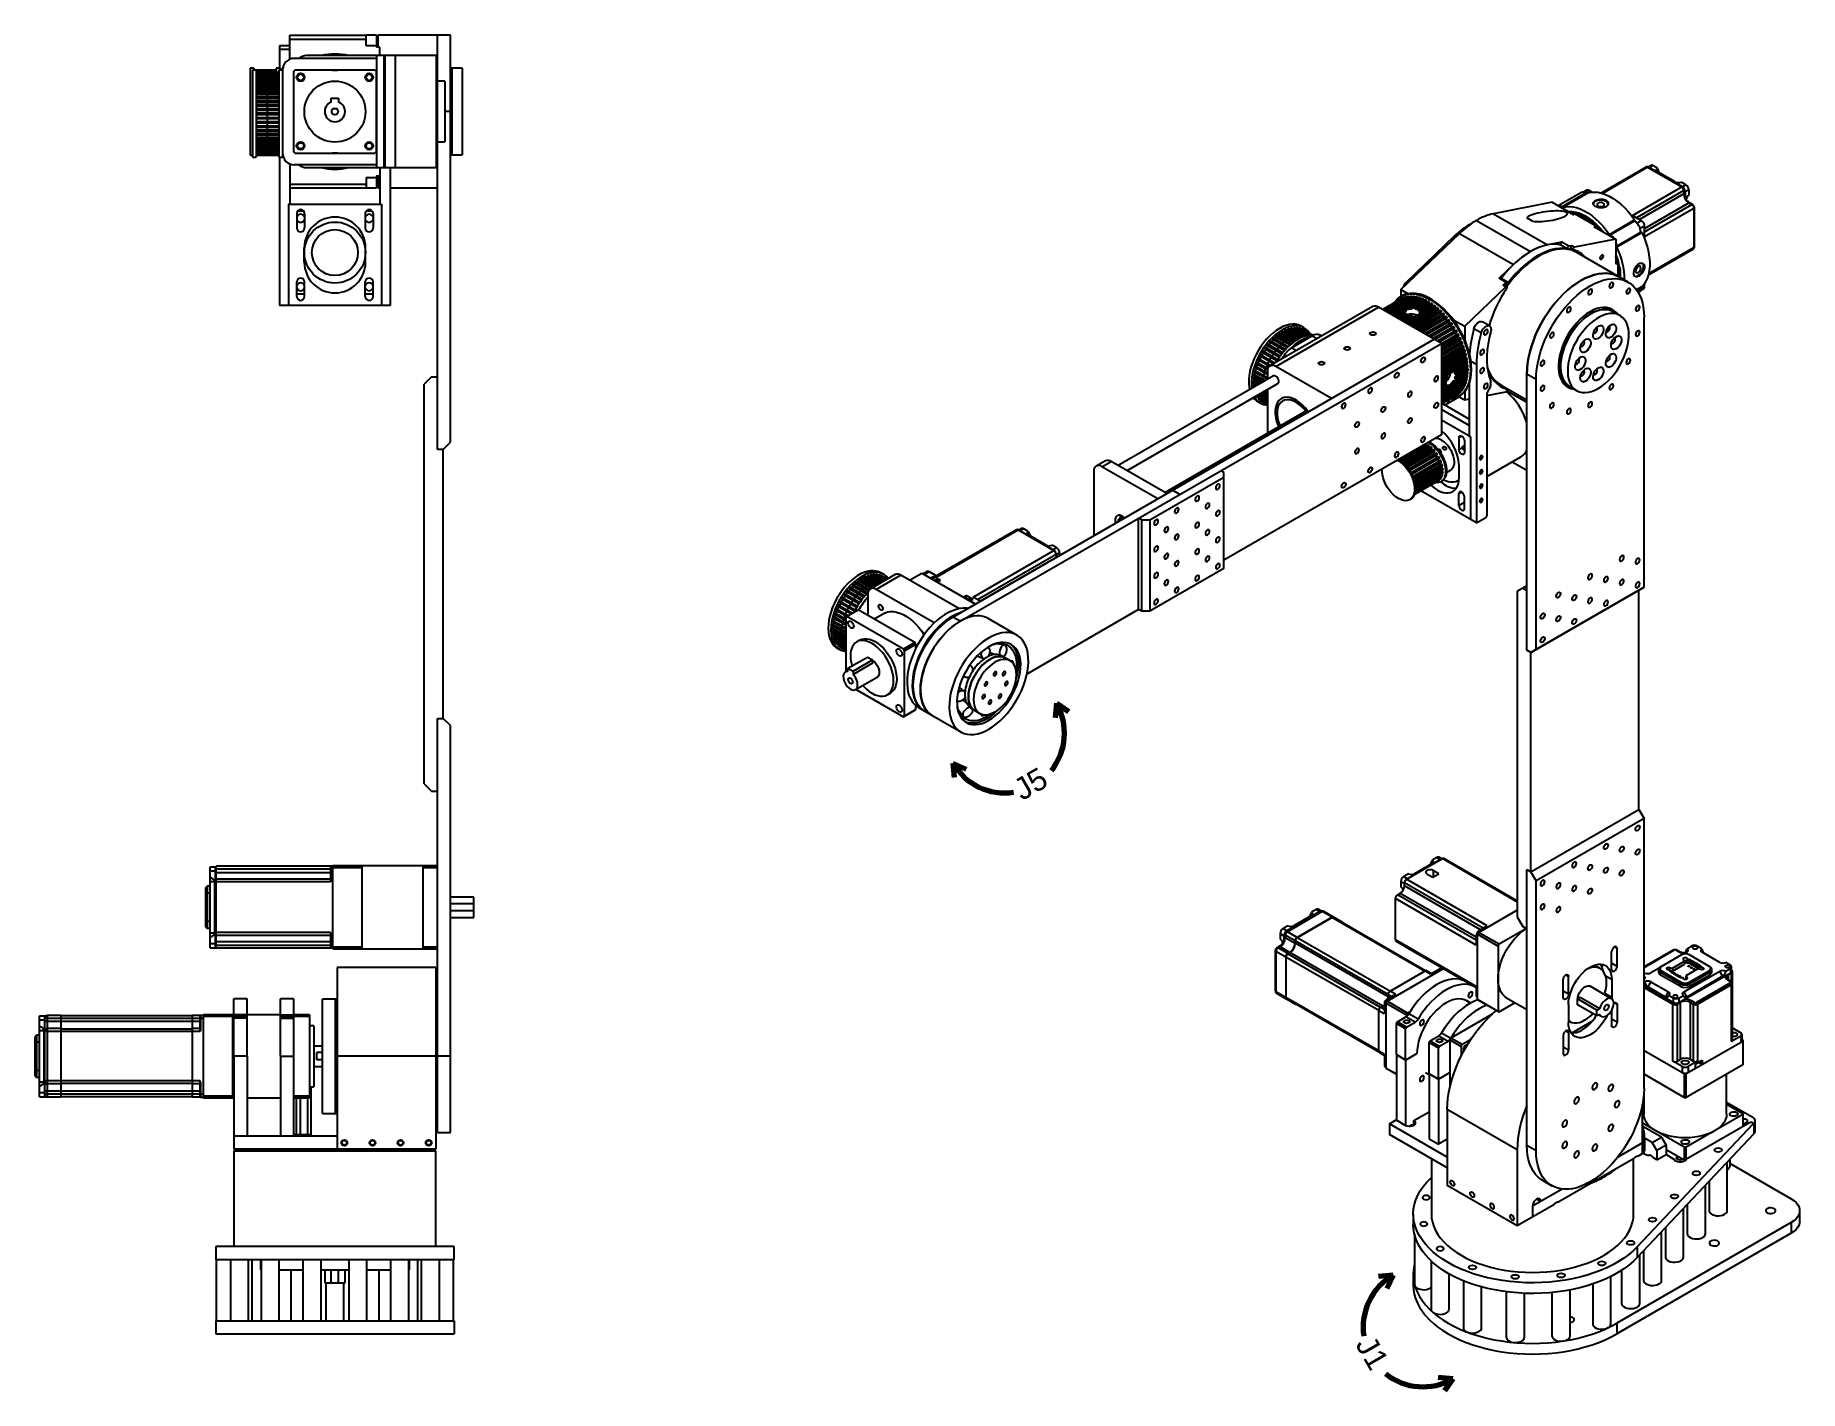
# Model space of a CAD drawing. Header units: millimetres. Extents: x 228 to 8791, y 273 to 5008.
# Drawn here: x 342 to 1556, y 273 to 1206 of the extents above; entities that cross this region are included whole.
import ezdxf

# ---------------------------------------------------------------- set-up
doc = ezdxf.new("R2010")
doc.units = ezdxf.units.MM
doc.layers.add('Joint Direction', color=5, linetype='Continuous', lineweight=70)
doc.styles.get("Standard").update_dxf_attribs({"font": 'arial.ttf'})

msp = doc.modelspace()

# ---------------------------------------------------------------- texts
at = {"layer": 'Joint Direction', "char_height": 15, "attachment_point": 5}
for s, insert, rotation in [('J5', (1026.77, 690.78), 30), ('J1', (1261.803, 299.179), 300)]:
    msp.add_mtext_dynamic_manual_height_columns(s, width=30.10235, gutter_width=12.5, heights=[0], dxfattribs=dict(at, insert=insert, rotation=rotation))

# ---------------------------------------------------------------- linework, layer by layer
at = {"color": 7, "linetype": 'Continuous', "lineweight": 25}
for p, q in [((517.218, 1189.308), (517.218, 1205.81)), ((517.218, 1205.81), (569.718, 1205.81)), ((517.218, 1203.158), (569.718, 1203.158)), ((576.718, 1205.81), (569.718, 1205.81)), ((569.718, 1198.553), (569.718, 1205.81)), ((576.718, 1205.81), (576.718, 1197.562)), ((627.718, 1205.81), (577.718, 1205.81)), ((577.718, 1205.81), (577.718, 1197.612)), ((618.718, 1174.192), (618.718, 1205.81)), ((627.718, 925.81), (627.718, 1205.81)), ((517.218, 1198.617), (510.218, 1198.617)), ((510.218, 1198.617), (510.218, 1183.246)), ((510.218, 1196.328), (517.218, 1196.328)), ((576.768, 1189.892), (520.218, 1189.892)), ((617.818, 1191.81), (528.656, 1191.81)), ((576.718, 1198.603), (569.718, 1198.603)), ((576.718, 1198.553), (569.718, 1198.553)), ((579.218, 1197.612), (576.718, 1197.612)), ((579.218, 1197.562), (576.718, 1197.562)), ((576.768, 1191.81), (576.768, 1114.81)), ((579.218, 1191.81), (579.218, 1197.612)), ((581.818, 1191.81), (581.818, 1114.81)), ((582.818, 1114.81), (582.818, 1191.81)), ((589.818, 1114.81), (589.818, 1191.81)), ((617.818, 1191.81), (617.818, 1114.81)), ((492.418, 1183.246), (489.818, 1183.246)), ((489.818, 1183.246), (489.818, 1123.374)), ((507.918, 1181.746), (491.518, 1181.746)), ((491.518, 1181.746), (491.518, 1121.874)), ((492.418, 1183.246), (492.418, 1181.746)), ((494.118, 1181.746), (494.118, 1121.874)), ((494.118, 1181.745), (507.918, 1181.745)), ((494.118, 1181.643), (507.918, 1181.643)), ((507.918, 1181.621), (494.118, 1181.621)), ((494.118, 1181.621), (507.918, 1181.621)), ((494.118, 1181.557), (507.918, 1181.557)), ((494.118, 1181.445), (507.918, 1181.445)), ((507.918, 1181.189), (494.118, 1181.189)), ((494.118, 1181.187), (507.918, 1181.187)), ((494.118, 1181.06), (507.918, 1181.06)), ((494.118, 1180.94), (507.918, 1180.94)), ((494.118, 1180.608), (507.918, 1180.608)), ((507.918, 1180.452), (494.118, 1180.452)), ((494.118, 1180.447), (507.918, 1180.447)), ((494.118, 1180.259), (507.918, 1180.259)), ((509.618, 1180.246), (494.118, 1180.246)), ((494.118, 1180.245), (509.618, 1180.245)), ((494.118, 1180.143), (509.618, 1180.143)), ((509.618, 1180.121), (494.118, 1180.121)), ((494.118, 1180.121), (509.618, 1180.121)), ((494.118, 1180.057), (509.618, 1180.057)), ((494.118, 1179.945), (509.618, 1179.945)), ((509.618, 1179.689), (494.118, 1179.689)), ((494.118, 1179.687), (509.618, 1179.687)), ((494.118, 1179.56), (509.618, 1179.56)), ((494.118, 1179.44), (509.618, 1179.44)), ((494.118, 1179.108), (509.618, 1179.108)), ((509.618, 1178.952), (494.118, 1178.952)), ((494.118, 1178.947), (509.618, 1178.947)), ((494.118, 1178.759), (509.618, 1178.759)), ((494.118, 1178.632), (509.618, 1178.632)), ((494.118, 1178.31), (509.618, 1178.31)), ((509.618, 1177.918), (494.118, 1177.918)), ((494.118, 1177.91), (509.618, 1177.91)), ((494.118, 1177.663), (509.618, 1177.663)), ((494.118, 1177.53), (509.618, 1177.53)), ((500.168, 1180.246), (500.168, 1181.746)), ((501.868, 1132.526), (501.868, 1180.246)), ((510.518, 1183.246), (507.918, 1183.246)), ((507.918, 1183.246), (507.918, 1180.259)), ((512.218, 1181.746), (509.618, 1181.746)), ((509.618, 1181.746), (509.618, 1121.874)), ((510.518, 1183.246), (510.518, 1181.746)), ((511.718, 1182.91), (511.718, 1181.746)), ((511.718, 1182.91), (512.283, 1182.91)), ((512.218, 1181.892), (512.218, 1121.874)), ((519.718, 1180.81), (520.718, 1181.81)), ((519.718, 1180.81), (519.718, 1125.81)), ((575.718, 1181.81), (520.718, 1181.81)), ((575.718, 1181.81), (576.718, 1180.81)), ((576.718, 1125.81), (576.718, 1180.81)), ((582.818, 1179.31), (581.818, 1179.31)), ((628.718, 1183.106), (627.718, 1183.106)), ((635.718, 1183.106), (628.718, 1183.106)), ((628.718, 1183.106), (628.718, 1123.514)), ((635.718, 1183.106), (635.718, 1123.514)), ((494.118, 1177.221), (509.618, 1177.221)), ((509.618, 1176.6), (494.118, 1176.6)), ((494.118, 1176.587), (509.618, 1176.587)), ((494.118, 1176.284), (509.618, 1176.284)), ((494.118, 1176.146), (509.618, 1176.146)), ((494.118, 1175.854), (509.618, 1175.854)), ((509.618, 1175.011), (494.118, 1175.011)), ((494.118, 1174.993), (509.618, 1174.993)), ((494.118, 1174.636), (509.618, 1174.636)), ((494.118, 1174.495), (509.618, 1174.495)), ((494.118, 1174.224), (509.618, 1174.224)), ((509.618, 1173.169), (494.118, 1173.169)), ((494.118, 1173.144), (509.618, 1173.144)), ((494.118, 1172.738), (509.618, 1172.738)), ((494.118, 1172.596), (509.618, 1172.596)), ((494.118, 1172.348), (509.618, 1172.348)), ((509.618, 1171.095), (494.118, 1171.095)), ((494.118, 1171.062), (509.618, 1171.062)), ((494.118, 1170.611), (509.618, 1170.611)), ((494.118, 1170.469), (509.618, 1170.469)), ((494.118, 1170.246), (509.618, 1170.246)), ((509.618, 1168.81), (494.118, 1168.81)), ((494.118, 1168.769), (509.618, 1168.769)), ((494.118, 1168.278), (509.618, 1168.278)), ((494.118, 1168.138), (509.618, 1168.138)), ((494.118, 1167.943), (509.618, 1167.943)), ((509.618, 1166.339), (494.118, 1166.339)), ((494.118, 1166.29), (509.618, 1166.29)), ((494.118, 1165.765), (509.618, 1165.765)), ((494.118, 1165.628), (509.618, 1165.628)), ((494.118, 1165.464), (509.618, 1165.464)), ((576.768, 1168.423), (576.718, 1167.979)), ((618.818, 1174.192), (617.818, 1174.192)), ((623.818, 1174.192), (618.818, 1174.192)), ((618.818, 1132.428), (618.818, 1174.192)), ((623.818, 1174.192), (623.818, 1132.428)), ((509.618, 1163.711), (494.118, 1163.711)), ((494.118, 1163.653), (509.618, 1163.653)), ((494.118, 1163.098), (509.618, 1163.098)), ((494.118, 1162.966), (509.618, 1162.966)), ((494.118, 1162.834), (509.618, 1162.834)), ((509.618, 1160.954), (494.118, 1160.954)), ((494.118, 1160.886), (509.618, 1160.886)), ((494.118, 1160.308), (509.618, 1160.308)), ((494.118, 1160.183), (509.618, 1160.183)), ((494.118, 1160.084), (509.618, 1160.084)), ((509.618, 1158.097), (494.118, 1158.097)), ((494.118, 1158.019), (509.618, 1158.019)), ((494.118, 1157.425), (509.618, 1157.425)), ((494.118, 1157.307), (509.618, 1157.307)), ((494.118, 1157.243), (509.618, 1157.243)), ((509.618, 1155.173), (494.118, 1155.173)), ((494.118, 1155.084), (509.618, 1155.084)), ((494.118, 1154.481), (509.618, 1154.481)), ((494.118, 1154.371), (509.618, 1154.371)), ((494.118, 1154.343), (509.618, 1154.343)), ((545.718, 1162.61), (550.718, 1162.61)), ((545.718, 1159.848), (545.718, 1162.61)), ((550.718, 1162.61), (550.718, 1159.848)), ((627.718, 1153.31), (623.818, 1153.31)), ((509.618, 1152.213), (494.118, 1152.213)), ((494.118, 1152.114), (509.618, 1152.114)), ((494.118, 1151.507), (509.618, 1151.507)), ((494.118, 1151.408), (509.618, 1151.408)), ((494.118, 1149.277), (509.618, 1149.277)), ((494.118, 1149.249), (509.618, 1149.249)), ((494.118, 1149.14), (509.618, 1149.14)), ((494.118, 1148.536), (509.618, 1148.536)), ((494.118, 1148.448), (509.618, 1148.448)), ((494.118, 1146.377), (509.618, 1146.377)), ((494.118, 1146.313), (509.618, 1146.313)), ((494.118, 1146.195), (509.618, 1146.195)), ((494.118, 1145.601), (509.618, 1145.601)), ((494.118, 1145.523), (509.618, 1145.523)), ((494.118, 1143.536), (509.618, 1143.536)), ((494.118, 1143.438), (509.618, 1143.438)), ((494.118, 1143.312), (509.618, 1143.312)), ((494.118, 1142.735), (509.618, 1142.735)), ((494.118, 1142.667), (509.618, 1142.667)), ((494.118, 1140.786), (509.618, 1140.786)), ((494.118, 1140.654), (509.618, 1140.654)), ((494.118, 1140.522), (509.618, 1140.522)), ((494.118, 1139.967), (509.618, 1139.967)), ((494.118, 1139.909), (509.618, 1139.909)), ((494.118, 1138.157), (509.618, 1138.157)), ((494.118, 1137.992), (509.618, 1137.992)), ((494.118, 1137.856), (509.618, 1137.856)), ((494.118, 1137.33), (509.618, 1137.33)), ((494.118, 1137.281), (509.618, 1137.281)), ((494.118, 1135.677), (509.618, 1135.677)), ((494.118, 1135.482), (509.618, 1135.482)), ((494.118, 1135.342), (509.618, 1135.342)), ((494.118, 1134.851), (509.618, 1134.851)), ((494.118, 1134.811), (509.618, 1134.811)), ((494.118, 1133.374), (509.618, 1133.374)), ((494.118, 1133.151), (509.618, 1133.151)), ((494.118, 1133.009), (509.618, 1133.009)), ((494.118, 1132.558), (509.618, 1132.558)), ((494.118, 1132.526), (509.618, 1132.526)), ((494.118, 1131.273), (509.618, 1131.273)), ((494.118, 1131.024), (509.618, 1131.024)), ((494.118, 1130.882), (509.618, 1130.882)), ((494.118, 1130.476), (509.618, 1130.476)), ((494.118, 1130.451), (509.618, 1130.451)), ((494.118, 1129.397), (509.618, 1129.397)), ((494.118, 1129.125), (509.618, 1129.125)), ((494.118, 1128.984), (509.618, 1128.984)), ((501.868, 1123.374), (501.868, 1132.524)), ((576.718, 1138.642), (576.768, 1138.197)), ((617.818, 1132.428), (618.818, 1132.428)), ((618.718, 920.81), (618.718, 1132.428)), ((618.818, 1132.428), (623.818, 1132.428)), ((489.818, 1123.374), (491.518, 1123.374)), ((491.518, 1121.874), (494.118, 1121.874)), ((494.118, 1128.628), (509.618, 1128.628)), ((494.118, 1128.609), (509.618, 1128.609)), ((494.118, 1127.766), (509.618, 1127.766)), ((494.118, 1127.475), (509.618, 1127.475)), ((494.118, 1127.337), (509.618, 1127.337)), ((494.118, 1127.033), (509.618, 1127.033)), ((494.118, 1127.02), (509.618, 1127.02)), ((494.118, 1126.399), (509.618, 1126.399)), ((494.118, 1126.091), (509.618, 1126.091)), ((494.118, 1125.957), (509.618, 1125.957)), ((494.118, 1125.71), (509.618, 1125.71)), ((494.118, 1125.702), (509.618, 1125.702)), ((494.118, 1125.311), (509.618, 1125.311)), ((494.118, 1124.989), (509.618, 1124.989)), ((494.118, 1124.861), (509.618, 1124.861)), ((494.118, 1124.673), (509.618, 1124.673)), ((494.118, 1124.669), (509.618, 1124.669)), ((494.118, 1124.512), (509.618, 1124.512)), ((494.118, 1124.18), (509.618, 1124.18)), ((494.118, 1124.06), (509.618, 1124.06)), ((494.118, 1123.934), (509.618, 1123.934)), ((494.118, 1123.932), (509.618, 1123.932)), ((494.118, 1123.675), (509.618, 1123.675)), ((494.118, 1123.563), (509.618, 1123.563)), ((494.118, 1123.499), (509.618, 1123.499)), ((494.118, 1123.499), (509.618, 1123.499)), ((494.118, 1123.477), (509.618, 1123.477)), ((494.118, 1123.375), (509.618, 1123.375)), ((494.118, 1123.374), (509.618, 1123.374)), ((509.618, 1121.874), (512.218, 1121.874)), ((510.218, 1121.874), (510.218, 1019.833)), ((512.218, 1123.71), (512.283, 1123.71)), ((517.218, 1117.312), (517.218, 1089.523)), ((520.718, 1124.81), (519.718, 1125.81)), ((576.768, 1116.728), (520.218, 1116.728)), ((520.718, 1124.81), (575.718, 1124.81)), ((576.718, 1125.81), (575.718, 1124.81)), ((581.818, 1127.31), (582.818, 1127.31)), ((627.718, 1123.514), (628.718, 1123.514)), ((628.718, 1123.514), (635.718, 1123.514)), ((528.656, 1114.81), (617.818, 1114.81)), ((569.718, 1108.068), (569.718, 1100.81)), ((569.718, 1108.068), (576.718, 1108.068)), ((569.718, 1108.017), (576.718, 1108.017)), ((576.718, 1109.059), (579.218, 1109.059)), ((576.718, 1109.059), (576.718, 1100.81)), ((576.718, 1109.008), (579.218, 1109.008)), ((577.718, 1109.008), (577.718, 1100.81)), ((579.218, 1114.81), (579.218, 1089.523)), ((586.218, 1114.81), (586.218, 1019.833)), ((1450.202, 1115.103), (1419.316, 1097.273)), ((1451.202, 1115.004), (1420.097, 1097.047)), ((1451.202, 1115.004), (1474.635, 1101.476)), ((1453.387, 1116.257), (1451.467, 1115.148)), ((1475.135, 1101.525), (1451.702, 1115.053)), ((1454.787, 1116.118), (1452.322, 1114.695)), ((1457.982, 1114.274), (1454.787, 1116.118)), ((1470.214, 1104.859), (1458.052, 1111.88)), ((1477.556, 1102.974), (1474.361, 1104.818)), ((517.218, 1103.462), (569.718, 1103.462)), ((517.218, 1100.81), (569.718, 1100.81)), ((569.718, 1100.81), (576.718, 1100.81)), ((577.718, 1100.81), (579.218, 1100.81)), ((586.218, 1100.81), (618.718, 1100.81)), ((1405.651, 1097.614), (1389.713, 1088.413)), ((1392.159, 1087.711), (1408.776, 1097.304)), ((1392.747, 1087.372), (1410.071, 1097.373)), ((1409.446, 1099.204), (1407.16, 1097.884)), ((1410.946, 1099.055), (1408.321, 1097.539)), ((1408.776, 1097.304), (1409.364, 1096.964)), ((1412.92, 1097.916), (1410.946, 1099.055)), ((1440.694, 1081.882), (1474.635, 1101.476)), ((1476.05, 1099.026), (1443.523, 1080.249)), ((1476.05, 1096.634), (1445.595, 1079.053)), ((1477.556, 1102.974), (1475.091, 1101.551)), ((1476.05, 1099.026), (1476.05, 1096.634)), ((1476.343, 1097.042), (1476.343, 1099.434)), ((1479.536, 1099.545), (1476.99, 1098.075)), ((1476.99, 1098.075), (1476.99, 1094.314)), ((1479.536, 1099.545), (1479.536, 1095.855)), ((517.218, 1089.523), (516.218, 1089.523)), ((516.218, 1089.523), (516.218, 1019.833)), ((580.218, 1089.473), (516.218, 1089.473)), ((521.998, 1083.223), (521.998, 1073.223)), ((526.763, 1084.82), (522.533, 1084.82)), ((527.298, 1083.223), (527.298, 1073.223)), ((569.138, 1083.223), (569.138, 1073.223)), ((573.903, 1084.82), (569.673, 1084.82)), ((574.438, 1083.223), (574.438, 1073.223)), ((579.218, 1089.523), (580.218, 1089.523)), ((580.218, 1089.523), (580.218, 1019.833)), ((1385.455, 1090.871), (1345.133, 1082.983)), ((1345.133, 1082.983), (1382.256, 1061.553)), ((1385.455, 1090.871), (1400.474, 1082.201)), ((1392.159, 1087.711), (1392.747, 1087.372)), ((1397.037, 1084.185), (1397.408, 1084.299)), ((1397.209, 1084.24), (1397.373, 1084.297)), ((1400.55, 1083.25), (1398.416, 1083.389)), ((1417.03, 1073.736), (1400.55, 1083.25)), ((1447.009, 1078.237), (1440.694, 1081.882)), ((1449.13, 1072.929), (1479.585, 1090.51)), ((1449.13, 1070.537), (1481.657, 1089.314)), ((1449.13, 1067.271), (1483.071, 1086.865)), ((1479.585, 1090.51), (1481.657, 1089.314)), ((1482.157, 1089.364), (1480.085, 1090.56)), ((1483.071, 1086.865), (1483.071, 1059.804)), ((1483.364, 1060.213), (1483.364, 1087.273)), ((1281.51, 1030.865), (1321.833, 1069.532)), ((1321.833, 1069.532), (1358.956, 1048.102)), ((1333.465, 1078.413), (1370.588, 1056.983)), ((1333.501, 1078.434), (1333.501, 1078.393)), ((1333.501, 1078.434), (1370.624, 1057.003)), ((1372.04, 1077.847), (1368.111, 1080.116)), ((1414.277, 1074.233), (1429.296, 1065.562)), ((1419.163, 1071.412), (1417.03, 1073.736)), ((1424.903, 1068.808), (1442.227, 1078.809)), ((1424.903, 1068.808), (1425.492, 1068.469)), ((1425.492, 1068.469), (1442.109, 1078.061)), ((1429.911, 1060.814), (1446.528, 1070.407)), ((1429.911, 1060.135), (1447.235, 1070.136)), ((1441.52, 1078.401), (1442.109, 1078.061)), ((1442.227, 1078.809), (1442.227, 1077.991)), ((1447.009, 1078.237), (1443.987, 1076.493)), ((1449.13, 1074.562), (1446.109, 1072.818)), ((1447.235, 1070.136), (1446.526, 1070.545)), ((1446.528, 1070.407), (1446.528, 1069.727)), ((1449.13, 1067.271), (1449.13, 1074.562)), ((527.168, 1049.653), (527.168, 1059.653)), ((569.268, 1049.653), (569.268, 1059.653)), ((1318.462, 1067.724), (1285.114, 1035.745)), ((1318.462, 1067.724), (1319.389, 1067.189)), ((1392.109, 1063.48), (1382.256, 1061.553)), ((1391.387, 1061.711), (1396.336, 1058.853)), ((1397.058, 1060.623), (1392.109, 1063.48)), ((1399.178, 1061.037), (1397.058, 1060.623)), ((1398.456, 1059.268), (1400.224, 1058.247)), ((1400.946, 1060.017), (1399.178, 1061.037)), ((1401.804, 1056.735), (1400.658, 1057.396)), ((1429.296, 1065.562), (1400.946, 1060.017)), ((1437.866, 1035.916), (1402.511, 1056.326)), ((1429.296, 1065.562), (1429.296, 1048.219)), ((1429.911, 1060.814), (1429.911, 1060.135)), ((1451.769, 1041.058), (1482.657, 1058.889)), ((1451.965, 1041.847), (1483.071, 1059.804)), ((1349.103, 1038.654), (1358.956, 1048.102)), ((1430.71, 1049.035), (1429.296, 1048.219)), ((1430.71, 1049.035), (1430.71, 1040.047)), ((1451.769, 1041.056), (1475.635, 1054.834)), ((1475.669, 1054.854), (1475.635, 1054.834)), ((521.998, 1026.083), (521.998, 1036.083)), ((527.298, 1026.083), (527.298, 1036.083)), ((569.138, 1026.083), (569.138, 1036.083)), ((574.438, 1026.083), (574.438, 1036.083)), ((1285.114, 1035.745), (1286.041, 1035.21)), ((1325.351, 1005.556), (1353.701, 1032.743)), ((1354.053, 1035.796), (1349.103, 1038.654)), ((1354.775, 1036.015), (1349.825, 1038.872)), ((1351.933, 1033.763), (1354.053, 1035.796)), ((1353.701, 1032.743), (1351.933, 1033.763)), ((1354.423, 1032.961), (1352.655, 1033.982)), ((1354.672, 1034.703), (1353.713, 1033.371)), ((1431.7, 1040.494), (1431.683, 1039.486)), ((1431.822, 1039.406), (1431.841, 1040.494)), ((1432.352, 1039.099), (1432.407, 1040.903)), ((1432.407, 1040.821), (1432.357, 1039.097)), ((1443.484, 1030.837), (1447.235, 1033.003)), ((1443.828, 1030.356), (1446.528, 1031.915)), ((1449.13, 1032.919), (1446.505, 1031.403)), ((1446.528, 1032.594), (1446.528, 1031.915)), ((1449.13, 1032.919), (1449.13, 1035.199)), ((586.218, 1019.833), (510.218, 1019.833)), ((521.998, 1027.82), (527.298, 1027.82)), ((569.138, 1027.82), (574.438, 1027.82)), ((1281.608, 1024.387), (1268.963, 1017.087)), ((1281.762, 1024.474), (1268.964, 1017.086)), ((1283.004, 1025.085), (1269.056, 1017.033)), ((1282.997, 1025.08), (1269.057, 1017.033)), ((1283.33, 1025.216), (1269.106, 1017.005)), ((1284.645, 1025.657), (1269.382, 1016.845)), ((1284.651, 1025.656), (1269.385, 1016.843)), ((1285.005, 1025.749), (1269.482, 1016.787)), ((1285.179, 1025.448), (1269.829, 1016.587)), ((1286.384, 1026.018), (1269.938, 1016.524)), ((1286.404, 1026.021), (1269.946, 1016.52)), ((1286.777, 1026.069), (1270.09, 1016.436)), ((1286.947, 1025.745), (1270.456, 1016.225)), ((1288.211, 1026.168), (1270.722, 1016.071)), ((1288.245, 1026.171), (1270.736, 1016.063)), ((1288.635, 1026.176), (1270.927, 1015.953)), ((1288.798, 1025.828), (1271.339, 1015.75)), ((1288.765, 1025.442), (1271.824, 1015.663)), ((1290.114, 1026.104), (1271.976, 1015.633)), ((1290.163, 1026.107), (1272.009, 1015.627)), ((1290.568, 1026.067), (1272.357, 1015.554)), ((1290.722, 1025.699), (1272.923, 1015.424)), ((1290.672, 1025.314), (1273.353, 1015.316)), ((1292.081, 1025.827), (1273.707, 1015.22)), ((1292.146, 1025.828), (1273.75, 1015.208)), ((1292.563, 1025.744), (1274.124, 1015.1)), ((1292.706, 1025.357), (1274.654, 1014.936)), ((1292.639, 1024.975), (1275.032, 1014.811)), ((1294.101, 1025.339), (1275.551, 1014.631)), ((1294.182, 1025.337), (1275.603, 1014.611)), ((1294.607, 1025.209), (1275.997, 1014.465)), ((1294.739, 1024.805), (1276.493, 1014.272)), ((1294.654, 1024.428), (1276.825, 1014.136)), ((1296.16, 1024.644), (1277.476, 1013.857)), ((1296.258, 1024.635), (1277.539, 1013.829)), ((1296.69, 1024.465), (1277.947, 1013.645)), ((1296.808, 1024.047), (1278.411, 1013.426)), ((1296.705, 1023.676), (1278.702, 1013.284)), ((1281.462, 1026.035), (1281.51, 1026.266)), ((1282.142, 1026.427), (1281.47, 1026.04)), ((1281.51, 1030.865), (1286.451, 1028.013)), ((1281.51, 1030.865), (1281.51, 1026.063)), ((1285.179, 1025.322), (1285.179, 1025.448)), ((1304.541, 1019.884), (1285.56, 1008.927)), ((1304.704, 1019.838), (1285.663, 1008.846)), ((1305.137, 1019.509), (1286.085, 1008.511)), ((1286.933, 1025.43), (1286.947, 1025.745)), ((1288.765, 1025.442), (1288.798, 1025.828)), ((1298.247, 1023.744), (1289.437, 1018.658)), ((1298.361, 1023.729), (1289.756, 1018.761)), ((1298.797, 1023.516), (1290.501, 1018.727)), ((1290.671, 1025.013), (1290.672, 1025.314)), ((1290.672, 1025.314), (1290.722, 1025.699)), ((1298.901, 1023.085), (1290.854, 1018.44)), ((1298.778, 1022.724), (1290.876, 1018.162)), ((1300.348, 1022.646), (1292.518, 1018.126)), ((1292.639, 1024.975), (1292.706, 1025.357)), ((1300.478, 1022.622), (1292.705, 1018.135)), ((1300.916, 1022.369), (1293.143, 1017.882)), ((1300.862, 1021.577), (1293.331, 1017.229)), ((1301.003, 1021.928), (1293.334, 1017.501)), ((1302.45, 1021.357), (1294.117, 1016.547)), ((1302.597, 1021.323), (1294.301, 1016.534)), ((1303.034, 1021.031), (1294.429, 1016.064)), ((1302.944, 1020.242), (1294.45, 1015.339)), ((1303.103, 1020.582), (1294.451, 1015.587)), ((1294.654, 1024.428), (1294.739, 1024.805)), ((1296.705, 1023.676), (1296.808, 1024.047)), ((1298.778, 1022.724), (1298.901, 1023.085)), ((1300.862, 1021.577), (1301.003, 1021.928)), ((1302.944, 1020.242), (1303.103, 1020.582)), ((1444.81, 1028.809), (1445.233, 1029.053)), ((1446.222, 1030.225), (1448.509, 1031.545)), ((1262.118, 1019.14), (1191.408, 978.32)), ((1195.376, 977.927), (1266.087, 1018.747)), ((1309.335, 993.781), (1266.087, 1018.747)), ((1284.134, 1015.597), (1279.459, 1012.898)), ((1284.078, 1015.483), (1279.533, 1012.859)), ((1284.205, 1015.093), (1279.95, 1012.636)), ((1284.306, 1014.66), (1280.383, 1012.396)), ((1284.313, 1014.373), (1280.637, 1012.251)), ((1285.255, 1013.933), (1281.479, 1011.754)), ((1285.364, 1013.897), (1281.563, 1011.703)), ((1285.802, 1013.644), (1281.985, 1011.441)), ((1286.031, 1013.285), (1282.39, 1011.183)), ((1286.027, 1013.012), (1282.61, 1011.04)), ((1287.858, 1012.933), (1283.518, 1010.428)), ((1288.005, 1012.899), (1283.612, 1010.363)), ((1288.751, 1012.786), (1284.036, 1010.064)), ((1284.205, 1015.093), (1284.078, 1015.483)), ((1284.313, 1014.373), (1284.306, 1014.66)), ((1289.114, 1012.505), (1284.413, 1009.792)), ((1289.07, 1012.233), (1284.602, 1009.653)), ((1286.027, 1013.012), (1286.031, 1013.285)), ((1305.188, 1019.054), (1286.435, 1008.228)), ((1305.01, 1018.728), (1286.595, 1008.097)), ((1306.607, 1018.237), (1287.587, 1007.257)), ((1306.787, 1018.178), (1287.7, 1007.159)), ((1288.751, 1012.786), (1288.005, 1012.899)), ((1307.212, 1017.814), (1288.118, 1006.791)), ((1307.244, 1017.355), (1288.44, 1006.5)), ((1307.047, 1017.044), (1288.573, 1006.38)), ((1289.07, 1012.233), (1289.114, 1012.505)), ((1289.393, 1018.507), (1289.436, 1018.233)), ((1308.636, 1016.425), (1289.587, 1005.429)), ((1308.832, 1016.352), (1289.708, 1005.312)), ((1289.756, 1018.761), (1290.501, 1018.727)), ((1309.248, 1015.955), (1290.118, 1004.912)), ((1309.259, 1015.496), (1290.489, 1004.66)), ((1309.044, 1015.201), (1290.637, 1004.575)), ((1290.854, 1018.44), (1290.876, 1018.162)), ((1310.615, 1014.461), (1292.063, 1003.751)), ((1310.826, 1014.372), (1292.246, 1003.646)), ((1292.476, 1017.996), (1292.48, 1017.72)), ((1311.231, 1013.945), (1292.818, 1003.316)), ((1311.22, 1013.486), (1293.21, 1003.089)), ((1293.334, 1017.501), (1293.331, 1017.229)), ((1310.988, 1013.21), (1293.334, 1003.018)), ((1294.201, 1016.508), (1294.193, 1016.247)), ((1294.301, 1016.534), (1294.429, 1016.064)), ((1294.451, 1015.587), (1294.45, 1015.339)), ((1312.532, 1012.355), (1294.846, 1002.145)), ((1312.759, 1012.249), (1295.051, 1002.027)), ((1313.149, 1011.795), (1295.64, 1001.687)), ((1313.116, 1011.34), (1296.017, 1001.469)), ((1312.867, 1011.082), (1296.116, 1001.412)), ((1314.375, 1010.122), (1297.702, 1000.496)), ((1314.617, 1009.998), (1297.93, 1000.365)), ((1314.99, 1009.518), (1298.532, 1000.017)), ((1314.934, 1009.07), (1298.892, 999.809)), ((1314.669, 1008.832), (1298.966, 999.767)), ((1316.134, 1007.774), (1300.615, 998.815)), ((1316.389, 1007.632), (1300.865, 998.67)), ((1305.01, 1018.728), (1305.188, 1019.054)), ((1307.047, 1017.044), (1307.244, 1017.355)), ((1309.044, 1015.201), (1309.259, 1015.496)), ((1310.988, 1013.21), (1311.22, 1013.486)), ((1313.149, 1011.795), (1312.759, 1012.249)), ((1312.867, 1011.082), (1313.116, 1011.34)), ((1314.99, 1009.518), (1314.617, 1009.998)), ((1314.669, 1008.832), (1314.934, 1009.07)), ((1316.743, 1007.13), (1316.389, 1007.632)), ((1317.511, 1010.082), (1325.351, 1005.556)), ((1342.464, 1005.816), (1337.514, 1008.673)), ((1427.222, 1015.845), (1424.008, 1017.701)), ((1432.172, 1012.988), (1427.222, 1015.845)), ((1448.741, 826.116), (1448.741, 1011.879)), ((973.283, 805.497), (1304.385, 996.638)), ((1191.858, 995.355), (1202.014, 989.492)), ((1202.058, 989.54), (1191.936, 995.383)), ((1193.378, 996.822), (1193.458, 996.605)), ((1193.378, 996.822), (1203.452, 991.007)), ((1193.422, 996.952), (1203.55, 991.105)), ((1193.458, 996.605), (1203.344, 990.898)), ((1193.831, 997.341), (1203.95, 991.499)), ((1203.99, 991.538), (1193.902, 997.362)), ((1195.396, 998.647), (1195.451, 998.408)), ((1195.396, 998.647), (1205.42, 992.86)), ((1195.449, 998.776), (1205.53, 992.957)), ((1195.451, 998.408), (1205.278, 992.735)), ((1195.869, 999.122), (1205.938, 993.309)), ((1205.975, 993.34), (1195.933, 999.136)), ((1197.463, 1000.253), (1197.493, 999.994)), ((1197.463, 1000.253), (1207.42, 994.504)), ((1197.493, 999.994), (1207.241, 994.366)), ((1197.525, 1000.38), (1207.542, 994.597)), ((1197.951, 1000.678), (1207.954, 994.904)), ((1207.986, 994.927), (1198.008, 1000.687)), ((1199.555, 1001.622), (1199.56, 1001.347)), ((1199.555, 1001.622), (1209.426, 995.924)), ((1199.56, 1001.347), (1209.205, 995.779)), ((1199.625, 1001.746), (1209.56, 996.011)), ((1200.054, 1001.994), (1209.969, 996.27)), ((1209.996, 996.287), (1200.104, 1001.998)), ((1200.931, 995.244), (1200.876, 995.484)), ((1201.651, 1002.739), (1201.631, 1002.45)), ((1201.631, 1002.45), (1211.139, 996.961)), ((1201.651, 1002.739), (1211.405, 997.108)), ((1201.728, 1002.858), (1211.552, 997.187)), ((1202.155, 1003.053), (1211.952, 997.397)), ((1211.975, 997.409), (1202.197, 1003.054)), ((1202.973, 996.831), (1202.943, 997.089)), ((1203.727, 1003.593), (1203.682, 1003.293)), ((1203.682, 1003.293), (1213.007, 997.91)), ((1203.727, 1003.593), (1213.325, 998.052)), ((1203.81, 1003.706), (1213.484, 998.121)), ((1204.23, 1003.845), (1213.868, 998.282)), ((1213.886, 998.289), (1204.264, 1003.843)), ((1205.04, 998.183), (1205.035, 998.458)), ((1205.76, 1004.173), (1205.69, 1003.866)), ((1205.69, 1003.866), (1214.768, 998.626)), ((1205.76, 1004.173), (1215.144, 998.756)), ((1205.849, 1004.279), (1215.317, 998.813)), ((1206.257, 1004.361), (1215.673, 998.925)), ((1215.687, 998.93), (1206.284, 1004.358)), ((1220.558, 999.025), (1206.416, 990.861)), ((1207.111, 999.287), (1207.131, 999.576)), ((1207.728, 1004.474), (1207.635, 1004.163)), ((1207.635, 1004.163), (1216.367, 999.122)), ((1207.728, 1004.474), (1216.809, 999.232)), ((1207.822, 1004.571), (1216.996, 999.275)), ((1208.214, 1004.596), (1217.313, 999.343)), ((1217.322, 999.345), (1208.234, 1004.591)), ((1209.162, 1000.13), (1209.207, 1000.429)), ((1209.494, 1004.18), (1209.378, 1003.931)), ((1209.61, 1004.492), (1209.494, 1004.18)), ((1209.494, 1004.18), (1217.735, 999.423)), ((1209.61, 1004.492), (1218.248, 999.505)), ((1209.707, 1004.579), (1218.449, 999.533)), ((1210.079, 1004.546), (1218.709, 999.564)), ((1218.714, 999.565), (1210.093, 1004.542)), ((1211.17, 1000.703), (1211.24, 1001.01)), ((1211.248, 1003.918), (1211.232, 1003.884)), ((1211.385, 1004.226), (1211.248, 1003.918)), ((1211.248, 1003.918), (1218.777, 999.572)), ((1211.385, 1004.226), (1219.36, 999.623)), ((1211.484, 1004.303), (1219.571, 999.635)), ((1211.832, 1004.213), (1211.839, 1004.209)), ((1211.832, 1004.213), (1219.747, 999.643)), ((1219.749, 999.643), (1211.839, 1004.209)), ((1214.807, 1004.578), (1212.968, 1005.639)), ((1213.034, 1003.681), (1212.969, 1003.557)), ((1213.034, 1003.681), (1220.015, 999.651)), ((1213.115, 1001), (1213.208, 1001.31)), ((1213.134, 1003.746), (1220.225, 999.653)), ((1213.453, 1003.599), (1213.455, 1003.598)), ((1213.453, 1003.599), (1220.288, 999.653)), ((1220.288, 999.653), (1213.455, 1003.598)), ((1214.858, 1000.767), (1214.974, 1001.017)), ((1214.974, 1001.017), (1215.09, 1001.328)), ((1216.712, 1000.72), (1216.728, 1000.754)), ((1216.728, 1000.754), (1216.865, 1001.063)), ((1217.319, 1001.046), (1217.312, 1001.049)), ((1218.449, 1000.393), (1218.514, 1000.517)), ((1218.935, 1000.434), (1218.933, 1000.435)), ((1220.558, 999.025), (1223.916, 997.086)), ((1227.02, 998.879), (1225.857, 999.55)), ((1316.743, 1007.13), (1301.477, 998.317)), ((1316.664, 1006.69), (1301.819, 998.12)), ((1316.384, 1006.473), (1301.866, 998.093)), ((1317.666, 1005.251), (1303.566, 997.111)), ((1318.064, 1005.164), (1303.84, 996.953)), ((1318.397, 1004.644), (1304.457, 996.597)), ((1318.294, 1004.214), (1304.778, 996.412)), ((1318, 1004.02), (1304.799, 996.399)), ((1319.208, 1002.711), (1306.537, 995.396)), ((1319.633, 1002.612), (1306.835, 995.224)), ((1319.942, 1002.076), (1307.454, 994.867)), ((1319.816, 1001.659), (1307.752, 994.695)), ((1320.661, 1000.116), (1309.335, 993.577)), ((1321.084, 999.99), (1309.335, 993.207)), ((1320.345, 999.958), (1309.335, 993.602)), ((1321.369, 999.441), (1309.335, 992.495)), ((1309.335, 992.178), (1321.244, 999.053)), ((1321.989, 997.466), (1309.335, 990.161)), ((1321.662, 997.331), (1309.335, 990.215)), ((1322.41, 997.314), (1309.335, 989.766)), ((1322.667, 996.757), (1309.335, 989.06)), ((1309.335, 988.771), (1322.661, 996.464)), ((1316.384, 1006.473), (1316.664, 1006.69)), ((1318, 1004.02), (1318.294, 1004.214)), ((1318.397, 1004.644), (1318.064, 1005.164)), ((1319.942, 1002.076), (1319.633, 1002.612)), ((1320.661, 1000.116), (1320.345, 999.958)), ((1321.369, 999.441), (1321.084, 999.99)), ((1321.989, 997.466), (1321.662, 997.331)), ((1322.667, 996.757), (1322.41, 997.314)), ((1325.351, 1005.556), (1325.351, 996.503)), ((1336.658, 1001.025), (1331.708, 1003.883)), ((978.232, 802.639), (1309.335, 993.781)), ((1183.699, 983.182), (1191.764, 978.526)), ((1183.799, 983.256), (1183.991, 983.198)), ((1183.799, 983.256), (1191.878, 978.592)), ((1183.991, 983.198), (1191.924, 978.618)), ((1184.754, 985.295), (1194.122, 979.887)), ((1184.757, 985.185), (1194.028, 979.833)), ((1185.041, 985.829), (1194.728, 980.237)), ((1185.142, 985.891), (1185.318, 985.802)), ((1185.142, 985.891), (1194.832, 980.297)), ((1185.318, 985.802), (1194.843, 980.303)), ((1186.223, 987.763), (1186.388, 987.656)), ((1186.223, 987.763), (1196.382, 981.899)), ((1186.226, 987.881), (1196.436, 981.988)), ((1186.388, 987.656), (1196.376, 981.889)), ((1186.545, 988.397), (1196.754, 982.504)), ((1196.804, 982.583), (1186.642, 988.45)), ((1187.834, 990.244), (1187.98, 990.106)), ((1187.834, 990.244), (1197.985, 984.383)), ((1187.848, 990.367), (1198.05, 984.477)), ((1187.98, 990.106), (1197.959, 984.345)), ((1188.195, 990.859), (1198.395, 984.971)), ((1198.443, 985.039), (1188.286, 990.902)), ((1189.576, 992.598), (1189.701, 992.431)), ((1189.576, 992.598), (1199.712, 986.746)), ((1189.601, 992.724), (1199.788, 986.843)), ((1189.701, 992.431), (1199.662, 986.681)), ((1189.972, 993.187), (1200.155, 987.308)), ((1200.201, 987.366), (1190.057, 993.222)), ((1191.431, 994.798), (1191.534, 994.606)), ((1191.431, 994.798), (1201.541, 988.962)), ((1191.466, 994.927), (1201.628, 989.061)), ((1191.534, 994.606), (1201.464, 988.873)), ((1191.868, 984.492), (1191.703, 984.6)), ((1193.46, 986.943), (1193.314, 987.08)), ((1195.181, 989.268), (1195.056, 989.434)), ((1197.014, 991.442), (1196.911, 991.635)), ((1198.938, 993.442), (1198.858, 993.659)), ((1206.416, 990.861), (1209.774, 988.922)), ((1323.185, 994.778), (1309.335, 986.782)), ((1322.848, 994.667), (1309.335, 986.867)), ((1323.602, 994.602), (1309.335, 986.366)), ((1323.831, 994.039), (1309.335, 985.671)), ((1309.335, 993.781), (1309.335, 930.907)), ((1309.335, 985.408), (1323.815, 993.767)), ((1324.242, 992.068), (1309.335, 983.462)), ((1323.895, 991.981), (1309.335, 983.576)), ((1324.653, 991.869), (1309.335, 983.026)), ((1324.852, 991.304), (1309.335, 982.347)), ((1309.335, 982.11), (1324.828, 991.054)), ((1325.153, 989.353), (1309.335, 980.221)), ((1324.798, 989.29), (1309.335, 980.364)), ((1325.556, 989.133), (1309.335, 979.769)), ((1325.724, 988.569), (1309.335, 979.108)), ((1309.335, 978.897), (1325.693, 988.341)), ((1325.913, 986.65), (1309.335, 977.079)), ((1325.551, 986.611), (1309.335, 977.25)), ((1326.306, 986.41), (1309.335, 976.614)), ((1326.441, 985.852), (1309.335, 975.976)), ((1309.335, 975.79), (1326.405, 985.644)), ((1326.516, 983.975), (1309.335, 974.056)), ((1326.149, 983.96), (1309.335, 974.254)), ((1326.898, 983.718), (1309.335, 973.579)), ((1327, 983.168), (1309.335, 972.97)), ((1323.185, 994.778), (1322.848, 994.667)), ((1323.831, 994.039), (1323.602, 994.602)), ((1324.242, 992.068), (1323.895, 991.981)), ((1324.852, 991.304), (1324.653, 991.869)), ((1325.153, 989.353), (1324.798, 989.29)), ((1325.913, 986.65), (1325.551, 986.611)), ((1326.516, 983.975), (1326.149, 983.96)), ((1193.876, 971.451), (1087.098, 909.809)), ((1180.128, 971.857), (1187.354, 967.686)), ((1180.147, 971.794), (1187.309, 967.66)), ((1180.217, 972.394), (1187.863, 967.98)), ((1180.302, 972.504), (1180.537, 972.576)), ((1180.302, 972.504), (1188.002, 968.06)), ((1180.537, 972.576), (1188.181, 968.163)), ((1180.651, 974.513), (1189.763, 969.253)), ((1180.668, 974.441), (1189.763, 969.191)), ((1180.784, 975.061), (1189.763, 969.877)), ((1180.874, 975.164), (1181.102, 975.204)), ((1180.874, 975.164), (1189.763, 970.033)), ((1181.102, 975.204), (1189.763, 970.204)), ((1181.384, 977.215), (1189.763, 972.378)), ((1181.399, 977.133), (1189.763, 972.305)), ((1181.559, 977.768), (1189.763, 973.032)), ((1181.653, 977.863), (1181.871, 977.87)), ((1181.653, 977.863), (1189.763, 973.181)), ((1181.871, 977.87), (1189.763, 973.314)), ((1182.32, 979.932), (1189.824, 975.6)), ((1182.331, 979.841), (1189.814, 975.521)), ((1182.534, 980.485), (1189.943, 976.208)), ((1182.632, 980.57), (1182.838, 980.544)), ((1182.632, 980.57), (1189.976, 976.33)), ((1182.838, 980.544), (1190, 976.41)), ((1183.447, 982.635), (1191.179, 978.172)), ((1183.455, 982.534), (1191.106, 978.117)), ((1186.582, 972.041), (1186.354, 972.001)), ((1187.352, 974.706), (1187.133, 974.699)), ((1188.318, 977.381), (1188.112, 977.406)), ((1189.471, 980.034), (1189.279, 980.092)), ((1189.763, 974.686), (1189.763, 969.077)), ((1190.798, 982.638), (1190.622, 982.727)), ((1233.675, 955.818), (1195.376, 977.927)), ((1309.335, 972.807), (1326.96, 982.981)), ((1326.588, 981.353), (1309.335, 971.393)), ((1326.959, 981.345), (1309.335, 971.17)), ((1327.328, 981.073), (1309.335, 970.685)), ((1327.397, 980.534), (1309.335, 970.107)), ((1309.335, 969.966), (1327.353, 980.368)), ((1326.721, 971.686), (1309.335, 961.649)), ((1327.094, 971.591), (1309.335, 961.339)), ((1327.397, 971.279), (1309.335, 960.852)), ((1326.866, 978.807), (1318.373, 973.904)), ((1318.588, 973.781), (1318.373, 973.904)), ((1327.24, 978.776), (1318.588, 973.781)), ((1318.743, 967.903), (1327.549, 972.987)), ((1327.594, 978.49), (1318.99, 973.523)), ((1318.99, 973.523), (1319.333, 973.177)), ((1327.594, 973.094), (1318.99, 968.127)), ((1326.933, 973.959), (1319.031, 969.397)), ((1319.261, 973.103), (1319.031, 973.227)), ((1319.252, 973.011), (1327.584, 977.821)), ((1327.307, 973.884), (1319.261, 969.238)), ((1327.629, 977.966), (1319.333, 973.177)), ((1327.629, 973.578), (1319.333, 968.789)), ((1326.981, 976.337), (1319.45, 971.989)), ((1319.687, 971.856), (1319.45, 971.989)), ((1319.687, 970.865), (1319.45, 971.007)), ((1327.356, 976.283), (1319.687, 971.856)), ((1319.82, 970.836), (1327.649, 975.356)), ((1327.695, 975.987), (1319.921, 971.5)), ((1327.695, 975.482), (1319.921, 970.994)), ((1326.959, 981.345), (1326.588, 981.353)), ((1327.094, 971.591), (1326.721, 971.686)), ((1327.24, 978.776), (1326.866, 978.807)), ((1327.307, 973.884), (1326.933, 973.959)), ((1327.356, 976.283), (1326.981, 976.337)), ((1333.489, 979.227), (1329.655, 981.44)), ((1333.489, 979.227), (1333.489, 870.237)), ((1368.131, 782.846), (1368.131, 972.692)), ((1374.495, 969.018), (1368.131, 972.692)), ((614.718, 970.81), (609.718, 965.81)), ((609.718, 690.81), (609.718, 965.81)), ((614.718, 970.81), (618.718, 970.81)), ((1093.098, 906.345), (1196.876, 966.255)), ((1179.733, 967.292), (1183.203, 965.289)), ((1179.733, 966.797), (1182.773, 965.042)), ((1179.754, 966.752), (1182.745, 965.025)), ((1179.805, 967.415), (1180.047, 967.548)), ((1179.805, 967.415), (1183.345, 965.371)), ((1179.821, 969.275), (1184.964, 966.306)), ((1179.821, 964.915), (1181.187, 964.126)), ((1179.841, 969.222), (1184.928, 966.285)), ((1179.866, 969.794), (1185.436, 966.579)), ((1179.866, 964.447), (1180.805, 963.905)), ((1179.885, 965.041), (1180.126, 965.203)), ((1179.885, 965.041), (1181.329, 964.208)), ((1179.886, 964.411), (1180.783, 963.893)), ((1179.945, 969.912), (1180.184, 970.015)), ((1179.945, 969.912), (1185.577, 966.66)), ((1180.047, 967.548), (1183.581, 965.508)), ((1180.126, 965.203), (1181.589, 964.358)), ((1180.184, 970.015), (1185.786, 966.781)), ((1184.032, 958.84), (1189.763, 955.532)), ((1184.333, 959.014), (1189.763, 955.879)), ((1185.066, 959.437), (1189.763, 956.725)), ((1185.081, 959.446), (1189.763, 956.743)), ((1185.412, 959.637), (1189.763, 957.125)), ((1185.664, 966.851), (1185.425, 966.748)), ((1185.552, 959.717), (1189.763, 957.286)), ((1185.901, 959.841), (1185.664, 959.653)), ((1186.017, 969.413), (1185.782, 969.341)), ((1185.834, 959.88), (1189.747, 957.621)), ((1185.901, 959.841), (1186.1, 960.034)), ((1186.784, 960.429), (1189.664, 958.766)), ((1186.806, 960.441), (1189.663, 958.792)), ((1187.188, 960.662), (1189.645, 959.243)), ((1187.329, 960.744), (1189.64, 959.409)), ((1187.59, 960.894), (1189.634, 959.714)), ((1188.745, 961.561), (1189.647, 961.041)), ((1188.774, 961.578), (1189.648, 961.073)), ((1189.203, 961.825), (1189.668, 961.557)), ((1189.345, 961.907), (1189.676, 961.716)), ((1189.581, 962.044), (1189.692, 961.98)), ((1189.763, 962.149), (1189.763, 931.898)), ((1327.328, 970.819), (1309.335, 960.432)), ((1312.993, 970.798), (1309.335, 968.687)), ((1309.335, 960.368), (1327.285, 970.73)), ((1313.25, 970.699), (1309.335, 968.439)), ((1313.311, 970.245), (1309.335, 967.949)), ((1313.037, 969.543), (1309.335, 967.406)), ((1326.347, 969.534), (1309.335, 959.713)), ((1326.717, 969.419), (1309.335, 959.385)), ((1309.335, 967.286), (1312.993, 969.398)), ((1327, 969.103), (1309.335, 958.906)), ((1326.898, 968.671), (1309.335, 958.532)), ((1309.335, 958.482), (1326.858, 968.598)), ((1312.146, 967.772), (1309.335, 966.15)), ((1312.384, 967.64), (1309.335, 965.88)), ((1325.814, 967.515), (1309.335, 958.002)), ((1326.178, 967.382), (1309.335, 957.659)), ((1312.581, 967.262), (1309.335, 965.388)), ((1326.441, 967.065), (1309.335, 957.189)), ((1312.581, 966.756), (1309.335, 964.883)), ((1326.306, 966.662), (1309.335, 956.865)), ((1309.335, 964.783), (1312.557, 966.643)), ((1309.335, 956.828), (1326.271, 966.605)), ((1325.124, 965.642), (1309.335, 956.527)), ((1312.468, 965.608), (1309.335, 963.799)), ((1325.482, 965.492), (1309.335, 956.171)), ((1312.713, 965.458), (1309.335, 963.508)), ((1325.724, 965.175), (1309.335, 955.714)), ((1313.037, 965.155), (1309.335, 963.018)), ((1313.311, 964.849), (1309.335, 962.553)), ((1309.335, 962.472), (1313.435, 964.839)), ((1325.556, 964.805), (1309.335, 955.441)), ((1309.335, 955.416), (1325.527, 964.763)), ((1324.281, 963.926), (1309.335, 955.298)), ((1324.632, 963.761), (1309.335, 954.931)), ((1324.852, 963.447), (1309.335, 954.49)), ((1324.653, 963.112), (1309.335, 954.269)), ((1309.335, 954.253), (1324.631, 963.083)), ((1323.634, 962.2), (1309.335, 953.945)), ((1323.831, 961.891), (1309.335, 953.523)), ((1323.602, 961.592), (1309.335, 953.356)), ((1309.335, 953.347), (1323.588, 961.575)), ((1322.494, 960.817), (1309.335, 953.221)), ((1322.667, 960.516), (1309.335, 952.82)), ((1322.41, 960.256), (1309.335, 952.708)), ((1309.335, 952.704), (1322.406, 960.25)), ((1321.369, 959.331), (1309.335, 952.385)), ((1309.335, 952.328), (1321.09, 959.114)), ((1321.084, 959.111), (1309.335, 952.329)), ((1312.146, 967.772), (1312.384, 967.64)), ((1312.468, 965.608), (1312.713, 965.458)), ((1312.993, 970.798), (1313.25, 970.699)), ((1313.037, 969.543), (1313.311, 970.245)), ((1313.311, 964.849), (1313.037, 965.155)), ((1318.588, 967.939), (1318.373, 968.114)), ((1319.333, 968.789), (1318.99, 968.127)), ((1319.261, 969.238), (1319.031, 969.397)), ((1322.494, 960.817), (1322.385, 960.88)), ((1323.634, 962.2), (1323.354, 962.346)), ((1324.632, 963.761), (1324.281, 963.926)), ((1325.124, 965.642), (1324.863, 965.792)), ((1325.482, 965.492), (1325.124, 965.642)), ((1325.351, 960.637), (1325.351, 954.931)), ((1326.178, 967.382), (1325.814, 967.515)), ((1326.717, 969.419), (1326.347, 969.534)), ((1328.539, 966.273), (1328.539, 930)), ((1340.56, 957.906), (1353.701, 960.476)), ((1348.162, 966.461), (1349.308, 965.8)), ((1350.015, 965.391), (1368.131, 954.933)), ((1352.584, 963.297), (1352.655, 963.266)), ((1354.352, 962.276), (1352.584, 963.297)), ((1354.423, 962.246), (1352.655, 963.266)), ((1368.131, 953.104), (1354.39, 961.037)), ((1374.495, 783.255), (1374.495, 969.018)), ((1394.236, 966.079), (1397.428, 964.236)), ((1394.325, 965.183), (1394.409, 965.981)), ((1394.358, 965.36), (1395.026, 964.585)), ((1397.428, 964.236), (1402.378, 961.378)), ((1216.062, 947.079), (1119.299, 891.22)), ((1182.32, 957.143), (1189.763, 952.846)), ((1182.347, 957.271), (1182.559, 957.527)), ((1182.347, 957.271), (1189.763, 952.989)), ((1182.432, 957.917), (1189.763, 953.685)), ((1182.439, 957.92), (1189.763, 953.692)), ((1182.534, 956.838), (1189.763, 952.664)), ((1182.545, 956.828), (1189.763, 952.661)), ((1182.717, 957.752), (1182.559, 957.527)), ((1182.559, 957.527), (1189.763, 953.368)), ((1182.656, 958.046), (1189.763, 953.943)), ((1182.787, 958.121), (1189.763, 954.094)), ((1183.034, 953.787), (1184.873, 952.725)), ((1183.103, 958.304), (1189.763, 954.459)), ((1183.447, 955.742), (1189.763, 952.095)), ((1183.464, 955.866), (1183.662, 956.139)), ((1183.464, 955.866), (1189.763, 952.23)), ((1183.61, 958.597), (1189.763, 955.044)), ((1183.62, 958.603), (1189.763, 955.056)), ((1183.684, 956.17), (1183.662, 956.139)), ((1183.662, 956.139), (1189.763, 952.617)), ((1183.699, 955.486), (1183.706, 955.481)), ((1183.699, 955.486), (1189.763, 951.986)), ((1183.706, 955.481), (1189.763, 951.984)), ((1183.896, 958.762), (1189.763, 955.375)), ((1184.754, 954.591), (1189.763, 951.699)), ((1184.761, 954.711), (1184.836, 954.829)), ((1184.761, 954.711), (1189.763, 951.823)), ((1185.041, 954.389), (1185.043, 954.387)), ((1185.041, 954.389), (1189.763, 951.663)), ((1185.043, 954.387), (1189.763, 951.662)), ((1186.409, 957.815), (1186.178, 957.601)), ((1186.224, 953.705), (1186.221, 953.707)), ((1186.224, 953.705), (1189.763, 951.662)), ((1187.124, 955.982), (1186.902, 955.746)), ((1188.039, 954.363), (1187.827, 954.107)), ((1188.039, 954.363), (1188.197, 954.589)), ((1189.143, 952.976), (1188.944, 952.702)), ((1189.143, 952.976), (1189.165, 953.007)), ((1189.186, 952.317), (1189.179, 952.323)), ((1319.942, 958.344), (1309.335, 952.22)), ((1309.335, 952.219), (1319.786, 958.252)), ((1328.539, 937.306), (1309.335, 948.393)), ((1328.539, 941.671), (1309.801, 952.488)), ((1321.598, 957.097), (1311.707, 951.388)), ((1314.764, 955.353), (1313.494, 952.419)), ((1321.149, 957.307), (1321.821, 957.695)), ((1321.192, 957.332), (1325.351, 954.931)), ((1325.351, 954.931), (1328.539, 955.554)), ((1340.56, 958.161), (1340.56, 875.136)), ((1329.246, 929.551), (1309.335, 941.045)), ((622.718, 920.81), (627.718, 925.81)), ((1309.335, 930.907), (1159.782, 844.572)), ((1279.737, 913.705), (1298.48, 924.525)), ((1280.177, 913.472), (1298.606, 924.111)), ((1280.474, 913.303), (1298.501, 923.71)), ((1300.054, 923.774), (1281.17, 912.872)), ((1281.248, 912.821), (1300.181, 923.75)), ((1281.623, 912.565), (1300.589, 923.514)), ((1282.004, 912.29), (1300.673, 923.068)), ((1282.216, 912.13), (1300.515, 922.694)), ((1298.501, 923.71), (1298.606, 924.111)), ((1300.515, 922.694), (1300.673, 923.068)), ((1321.412, 928.97), (1323.286, 930.052)), ((1321.412, 928.97), (1321.412, 920.805)), ((1325.159, 926.807), (1325.159, 918.641)), ((1328.539, 930), (1329.246, 929.591)), ((1329.246, 929.591), (1329.246, 872.687)), ((622.718, 920.81), (618.718, 920.81)), ((622.718, 735.81), (622.718, 920.81)), ((1078.271, 913.007), (1071.907, 909.333)), ((1075.875, 908.94), (1082.239, 912.614)), ((1120.538, 890.505), (1082.239, 912.614)), ((1280.421, 913.334), (1279.63, 913.758)), ((1302.118, 922.38), (1283.108, 911.405)), ((1283.213, 911.314), (1302.29, 922.326)), ((1283.593, 910.973), (1302.69, 921.997)), ((1283.91, 910.675), (1302.723, 921.536)), ((1284.048, 910.542), (1302.512, 921.202)), ((1304.102, 920.541), (1285.027, 909.529)), ((1285.155, 909.388), (1304.315, 920.449)), ((1285.517, 908.973), (1304.689, 920.041)), ((1285.77, 908.673), (1304.665, 919.581)), ((1285.844, 908.583), (1304.404, 919.298)), ((1305.917, 918.339), (1286.821, 907.315)), ((1286.966, 907.113), (1306.169, 918.199)), ((1287.292, 906.642), (1306.5, 917.731)), ((1287.481, 906.36), (1306.415, 917.29)), ((1287.504, 906.325), (1306.109, 917.065)), ((1288.403, 904.858), (1307.014, 915.602)), ((1288.405, 904.854), (1307.344, 915.788)), ((1288.557, 904.585), (1307.771, 915.677)), ((1288.832, 904.077), (1308.044, 915.168)), ((1288.96, 903.83), (1307.921, 914.775)), ((1289.679, 902.321), (1308.267, 913.051)), ((1289.711, 902.248), (1308.63, 913.17)), ((1289.855, 901.91), (1309.049, 912.991)), ((1290.067, 901.387), (1309.254, 912.464)), ((1290.146, 901.183), (1309.235, 912.203)), ((1290.645, 899.754), (1309.164, 910.445)), ((1290.69, 899.607), (1309.551, 910.495)), ((1302.512, 921.202), (1302.723, 921.536)), ((1304.404, 919.298), (1304.665, 919.581)), ((1306.109, 917.065), (1306.415, 917.29)), ((1307.344, 915.788), (1307.014, 915.602)), ((1308.63, 913.17), (1308.267, 913.051)), ((1309.551, 910.495), (1309.164, 910.445)), ((1321.412, 920.805), (1323.794, 922.18)), ((1340.56, 902.228), (1364.001, 915.76)), ((1358.099, 912.353), (1368.131, 906.561)), ((1070.262, 905.699), (1070.262, 861.482)), ((1114.174, 886.831), (1075.875, 908.94)), ((1108.87, 872.34), (1159.782, 901.731)), ((1159.782, 904.996), (1157.661, 906.221)), ((1159.782, 838.857), (1159.782, 904.996)), ((1290.809, 899.21), (1309.949, 910.259)), ((1290.945, 889.969), (1307.783, 899.69)), ((1290.945, 889.97), (1307.771, 899.683)), ((1290.95, 898.696), (1310.075, 909.737)), ((1290.962, 890.014), (1308.044, 899.876)), ((1290.991, 898.537), (1310.039, 909.533)), ((1291.123, 890.485), (1307.895, 900.168)), ((1291.141, 890.544), (1309.035, 900.874)), ((1291.145, 890.557), (1309.049, 900.893)), ((1291.204, 890.764), (1309.254, 901.184)), ((1291.273, 897.28), (1309.665, 907.898)), ((1291.315, 897.056), (1310.065, 907.88)), ((1291.331, 891.273), (1309.042, 901.498)), ((1291.39, 896.609), (1310.431, 907.601)), ((1291.42, 891.722), (1308.669, 901.68)), ((1291.444, 891.869), (1309.916, 902.532)), ((1291.451, 891.907), (1309.949, 902.586)), ((1291.459, 896.13), (1310.473, 907.106)), ((1291.474, 896.015), (1310.429, 906.958)), ((1291.498, 892.238), (1310.075, 902.962)), ((1291.554, 892.745), (1309.805, 903.281)), ((1291.569, 895.026), (1309.749, 905.521)), ((1291.581, 893.124), (1309.412, 903.418)), ((1291.587, 894.723), (1310.152, 905.44)), ((1291.603, 894.239), (1310.473, 905.132)), ((1291.604, 893.746), (1310.387, 904.59)), ((1291.605, 893.82), (1310.431, 904.687)), ((1307.895, 900.168), (1307.855, 900.193)), ((1309.042, 901.498), (1308.669, 901.68)), ((1308.906, 898.597), (1309.578, 898.985)), ((1309.805, 903.281), (1309.412, 903.418)), ((1310.065, 907.88), (1309.665, 907.898)), ((1310.152, 905.44), (1309.749, 905.521)), ((1312.796, 904.949), (1315.578, 906.555)), ((1320.654, 899.396), (1321.43, 899.844)), ((1321.503, 901.506), (1321.503, 909.671)), ((1129.376, 889.893), (1124.427, 892.75)), ((1287.657, 886.331), (1288.329, 886.719)), ((1333.489, 870.237), (1295.127, 892.383)), ((1321.412, 890.478), (1323.286, 891.56)), ((1321.412, 882.313), (1321.412, 890.478)), ((1325.159, 880.149), (1325.159, 888.315)), ((1090.393, 874.533), (1087.708, 872.982)), ((1089.562, 875.068), (1089.646, 874.951)), ((1321.412, 882.313), (1325.159, 884.476)), ((1333.489, 870.237), (1339.853, 873.911)), ((1017.149, 865.58), (962.055, 833.775)), ((962.641, 833.437), (1018.149, 865.481)), ((1018.149, 865.481), (1042.827, 851.234)), ((1020.602, 866.415), (1018.566, 865.24)), ((1022.002, 866.277), (1019.457, 864.807)), ((1042.226, 851.663), (1019.457, 864.807)), ((1025.197, 864.432), (1022.002, 866.277)), ((1037.429, 855.017), (1025.267, 862.038)), ((1103.214, 872.34), (1101.092, 873.565)), ((1101.092, 810.691), (1101.092, 873.565)), ((1103.214, 872.34), (1108.87, 872.34)), ((1103.214, 809.466), (1103.214, 872.34)), ((1108.87, 872.34), (1108.87, 809.466)), ((987.319, 819.19), (1042.827, 851.234)), ((1044.771, 853.133), (1041.576, 854.977)), ((1044.771, 853.133), (1042.226, 851.663)), ((1043.18, 851.03), (1042.827, 851.234)), ((1046.751, 849.703), (1044.241, 848.254)), ((1046.751, 849.703), (1046.751, 847.909)), ((990.147, 817.557), (1044.241, 848.785)), ((991.915, 816.537), (1044.241, 846.744)), ((1044.241, 849.193), (1044.241, 846.744)), ((1044.241, 847.152), (1044.287, 846.486)), ((1044.241, 846.744), (1044.25, 846.465)), ((1159.782, 838.857), (1108.87, 809.466)), ((902.188, 825.318), (912.351, 819.452)), ((902.58, 825.746), (912.737, 819.883)), ((912.78, 819.931), (902.658, 825.774)), ((904.101, 827.213), (904.18, 826.996)), ((904.101, 827.213), (914.174, 821.398)), ((904.145, 827.343), (914.273, 821.496)), ((904.18, 826.996), (914.066, 821.289)), ((904.553, 827.732), (914.673, 821.89)), ((914.713, 821.929), (904.624, 827.753)), ((906.119, 829.038), (906.174, 828.799)), ((906.119, 829.038), (915.367, 823.699)), ((906.172, 829.167), (915.432, 823.822)), ((906.174, 828.799), (915.291, 823.536)), ((906.592, 829.513), (915.708, 824.25)), ((915.736, 824.285), (906.656, 829.527)), ((908.185, 830.644), (908.215, 830.385)), ((908.185, 830.644), (917.263, 825.403)), ((908.215, 830.385), (917.054, 825.283)), ((908.247, 830.771), (917.404, 825.485)), ((908.674, 831.069), (917.876, 825.757)), ((917.912, 825.778), (908.731, 831.079)), ((910.278, 832.013), (910.283, 831.738)), ((910.278, 832.013), (919.495, 826.692)), ((910.283, 831.738), (919.259, 826.556)), ((910.348, 832.137), (919.637, 826.774)), ((910.777, 832.385), (920.067, 827.022)), ((920.095, 827.038), (910.826, 832.389)), ((911.654, 825.635), (911.599, 825.875)), ((912.373, 833.13), (912.353, 832.841)), ((912.353, 832.841), (921.25, 827.705)), ((912.373, 833.13), (921.511, 827.855)), ((912.451, 833.249), (921.653, 827.937)), ((912.877, 833.444), (922.035, 828.158)), ((922.056, 828.17), (912.919, 833.445)), ((913.696, 827.222), (913.665, 827.48)), ((914.449, 833.984), (914.404, 833.684)), ((914.404, 833.684), (923.006, 828.719)), ((914.449, 833.984), (923.288, 828.881)), ((914.533, 834.097), (923.428, 828.962)), ((914.953, 834.236), (923.758, 829.153)), ((923.774, 829.162), (914.987, 834.234)), ((915.763, 828.574), (915.758, 828.849)), ((916.483, 834.564), (916.413, 834.257)), ((916.413, 834.257), (924.507, 829.585)), ((916.483, 834.564), (924.807, 829.758)), ((933.503, 834.779), (916.533, 824.982)), ((916.571, 834.67), (924.943, 829.837)), ((916.98, 834.752), (925.219, 829.996)), ((925.229, 830.002), (917.007, 834.749)), ((917.833, 829.678), (917.853, 829.967)), ((918.451, 834.865), (918.358, 834.554)), ((918.358, 834.554), (925.736, 830.295)), ((918.451, 834.865), (926.052, 830.477)), ((918.544, 834.962), (926.183, 830.552)), ((918.936, 834.987), (926.4, 830.678)), ((926.407, 830.682), (918.957, 834.982)), ((919.884, 830.521), (919.929, 830.82)), ((920.217, 834.571), (920.101, 834.322)), ((920.333, 834.883), (920.217, 834.571)), ((920.217, 834.571), (926.681, 830.84)), ((920.333, 834.883), (927.008, 831.029)), ((920.43, 834.97), (927.133, 831.101)), ((937.503, 834.382), (920.532, 824.586)), ((920.801, 834.937), (927.29, 831.191)), ((927.293, 831.193), (920.815, 834.933)), ((921.893, 831.094), (921.963, 831.401)), ((921.97, 834.309), (921.955, 834.275)), ((922.108, 834.617), (921.97, 834.309)), ((921.97, 834.309), (927.33, 831.215)), ((922.108, 834.617), (927.666, 831.409)), ((922.207, 834.694), (927.782, 831.476)), ((922.554, 834.604), (922.562, 834.6)), ((922.554, 834.604), (927.877, 831.531)), ((927.878, 831.531), (922.562, 834.6)), ((925.529, 834.969), (923.691, 836.03)), ((923.756, 834.072), (923.692, 833.948)), ((923.756, 834.072), (928.018, 831.612)), ((923.838, 831.391), (923.931, 831.701)), ((923.857, 834.137), (928.125, 831.674)), ((924.176, 833.99), (924.178, 833.989)), ((924.176, 833.99), (928.156, 831.692)), ((928.157, 831.692), (924.178, 833.989)), ((925.581, 831.158), (925.697, 831.408)), ((925.697, 831.408), (925.813, 831.719)), ((927.534, 831.332), (927.588, 831.454)), ((977.49, 811.299), (937.503, 834.382)), ((943.572, 830.879), (951.999, 835.743)), ((951.999, 835.743), (988.838, 814.476)), ((955.661, 836.749), (952.959, 835.189)), ((957.161, 836.6), (953.837, 834.682)), ((962.641, 833.437), (957.161, 836.6)), ((958.027, 832.263), (959.936, 833.365)), ((964.709, 830.61), (959.936, 833.365)), ((959.936, 833.365), (959.936, 831.161)), ((964.709, 830.61), (962.8, 829.508)), ((1368.131, 826.939), (1365.303, 825.306)), ((1374.495, 783.255), (1448.741, 826.116)), ((1448.741, 826.116), (1445.206, 824.075)), ((894.422, 813.573), (904.008, 808.039)), ((894.522, 813.647), (894.714, 813.589)), ((894.522, 813.647), (904.122, 808.104)), ((894.714, 813.589), (904.168, 808.131)), ((895.477, 815.686), (905.685, 809.792)), ((895.48, 815.576), (905.641, 809.709)), ((895.764, 816.22), (905.973, 810.326)), ((895.864, 816.282), (896.04, 816.193)), ((895.864, 816.282), (906.023, 810.417)), ((896.04, 816.193), (906.029, 810.427)), ((896.945, 818.154), (897.11, 818.047)), ((896.945, 818.154), (907.104, 812.29)), ((896.949, 818.272), (907.158, 812.379)), ((897.11, 818.047), (907.099, 812.28)), ((897.268, 818.788), (907.477, 812.895)), ((907.526, 812.974), (897.365, 818.841)), ((898.556, 820.635), (898.702, 820.497)), ((898.556, 820.635), (908.708, 814.774)), ((898.57, 820.758), (908.773, 814.868)), ((898.702, 820.497), (908.682, 814.736)), ((898.918, 821.25), (909.118, 815.362)), ((909.166, 815.43), (899.009, 821.294)), ((900.299, 822.989), (900.424, 822.823)), ((900.299, 822.989), (910.435, 817.137)), ((900.323, 823.115), (910.51, 817.234)), ((900.424, 822.823), (910.384, 817.072)), ((900.695, 823.578), (910.878, 817.699)), ((910.924, 817.757), (900.78, 823.613)), ((902.154, 825.189), (902.256, 824.997)), ((902.154, 825.189), (912.264, 819.353)), ((902.256, 824.997), (912.186, 819.264)), ((902.591, 814.883), (902.425, 814.991)), ((904.182, 817.334), (904.036, 817.471)), ((905.904, 819.659), (905.779, 819.825)), ((907.737, 821.833), (907.634, 822.026)), ((909.66, 823.833), (909.581, 824.05)), ((914.876, 821.319), (914.876, 806.557)), ((960.519, 801.502), (920.532, 824.586)), ((980.513, 819.282), (982.422, 820.384)), ((987.195, 817.629), (982.422, 820.384)), ((982.422, 820.384), (982.422, 818.18)), ((987.195, 817.629), (985.286, 816.527)), ((992.161, 816.395), (987.319, 819.19)), ((1365.303, 825.306), (1361.767, 823.264)), ((1361.767, 598.715), (1361.767, 823.264)), ((1365.303, 825.306), (1368.131, 823.673)), ((1445.206, 824.075), (1370.959, 781.213)), ((1445.206, 673.015), (1445.206, 824.075)), ((890.851, 802.248), (899.673, 797.155)), ((890.87, 802.185), (899.673, 797.104)), ((890.94, 802.785), (899.673, 797.743)), ((891.025, 802.895), (891.26, 802.967)), ((891.025, 802.895), (899.673, 797.903)), ((891.26, 802.967), (899.673, 798.111)), ((891.374, 804.904), (899.673, 800.113)), ((891.391, 804.832), (899.673, 800.051)), ((891.506, 805.452), (899.673, 800.738)), ((891.597, 805.555), (891.824, 805.595)), ((891.597, 805.555), (899.673, 800.893)), ((891.824, 805.595), (899.673, 801.064)), ((892.107, 807.606), (899.673, 803.238)), ((892.122, 807.524), (899.673, 803.165)), ((892.281, 808.159), (899.673, 803.892)), ((892.376, 808.254), (892.594, 808.261)), ((892.376, 808.254), (899.673, 804.041)), ((892.594, 808.261), (899.673, 804.175)), ((893.042, 810.323), (900.504, 806.016)), ((893.054, 810.232), (900.431, 805.973)), ((893.257, 810.876), (901.09, 806.354)), ((893.354, 810.961), (893.561, 810.935)), ((893.354, 810.961), (901.212, 806.425)), ((893.561, 810.935), (901.293, 806.471)), ((894.17, 813.026), (903.409, 807.693)), ((894.177, 812.926), (903.325, 807.645)), ((897.304, 802.432), (897.077, 802.392)), ((898.074, 805.097), (897.856, 805.09)), ((899.041, 807.772), (898.835, 807.797)), ((899.673, 805.536), (900.38, 805.944)), ((899.673, 805.536), (899.673, 767.896)), ((900.194, 810.425), (900.002, 810.483)), ((900.38, 805.944), (908.158, 810.434)), ((939.271, 783.493), (900.38, 805.944)), ((901.52, 813.029), (901.344, 813.118)), ((947.049, 787.983), (908.158, 810.434)), ((926.927, 808.455), (919.257, 804.027)), ((978.232, 802.639), (973.283, 805.497)), ((1017.28, 793.115), (997.481, 804.545)), ((1101.092, 810.691), (1024.222, 766.315)), ((1103.214, 809.466), (1101.092, 810.691)), ((1108.87, 809.466), (1103.214, 809.466)), ((890.456, 797.683), (899.673, 792.362)), ((890.456, 797.188), (899.673, 791.867)), ((890.477, 797.143), (899.673, 791.834)), ((890.528, 797.806), (890.769, 797.939)), ((890.528, 797.806), (899.673, 792.527)), ((890.544, 799.667), (899.673, 794.396)), ((890.544, 795.306), (899.673, 790.035)), ((890.564, 799.613), (899.673, 794.354)), ((890.588, 800.185), (899.673, 794.941)), ((890.588, 794.839), (899.673, 789.594)), ((890.608, 795.432), (890.848, 795.594)), ((890.608, 795.432), (899.673, 790.199)), ((890.609, 794.802), (899.673, 789.569)), ((890.668, 800.303), (890.907, 800.406)), ((890.668, 800.303), (899.673, 795.104)), ((890.769, 797.939), (899.673, 792.799)), ((890.848, 795.594), (899.673, 790.5)), ((890.851, 793.078), (899.673, 787.985)), ((890.907, 800.406), (899.673, 795.345)), ((890.907, 793.207), (891.144, 793.396)), ((890.907, 793.207), (899.673, 788.147)), ((890.94, 792.645), (899.673, 787.604)), ((890.959, 792.616), (899.673, 787.586)), ((891.144, 793.396), (899.673, 788.472)), ((891.374, 791.026), (899.673, 786.235)), ((891.421, 791.156), (891.652, 791.37)), ((891.421, 791.156), (899.673, 786.392)), ((891.506, 790.631), (899.673, 785.917)), ((891.523, 790.609), (899.673, 785.905)), ((891.652, 791.37), (899.673, 786.739)), ((892.107, 789.171), (899.673, 784.804)), ((892.144, 789.301), (892.367, 789.537)), ((892.144, 789.301), (899.673, 784.955)), ((892.367, 789.537), (899.673, 785.319)), ((896.249, 794.775), (896.008, 794.642)), ((896.329, 792.43), (896.088, 792.268)), ((896.387, 797.242), (896.148, 797.139)), ((896.624, 790.232), (896.387, 790.044)), ((896.74, 799.804), (896.505, 799.732)), ((909.326, 789.634), (907.205, 788.41)), ((892.281, 788.819), (899.673, 784.552)), ((892.296, 788.804), (899.673, 784.545)), ((893.042, 787.534), (899.673, 783.706)), ((893.07, 787.662), (893.281, 787.918)), ((893.07, 787.662), (899.673, 783.85)), ((893.257, 787.229), (899.673, 783.525)), ((893.268, 787.219), (899.673, 783.521)), ((893.44, 788.143), (893.281, 787.918)), ((893.281, 787.918), (899.673, 784.228)), ((893.757, 784.178), (895.595, 783.116)), ((894.17, 786.133), (899.673, 782.956)), ((894.187, 786.257), (894.385, 786.53)), ((894.187, 786.257), (899.673, 783.09)), ((894.407, 786.561), (894.385, 786.53)), ((894.385, 786.53), (899.673, 783.478)), ((894.422, 785.877), (894.429, 785.872)), ((894.422, 785.877), (899.673, 782.846)), ((894.429, 785.872), (899.673, 782.845)), ((895.477, 784.982), (899.673, 782.56)), ((895.484, 785.102), (895.559, 785.22)), ((895.484, 785.102), (899.673, 782.683)), ((895.764, 784.78), (895.766, 784.778)), ((895.764, 784.78), (899.673, 782.523)), ((895.766, 784.778), (899.673, 782.523)), ((897.132, 788.206), (896.901, 787.992)), ((896.947, 784.096), (896.944, 784.098)), ((896.947, 784.096), (899.673, 782.523)), ((897.847, 786.373), (897.624, 786.137)), ((898.761, 784.754), (898.55, 784.498)), ((898.761, 784.754), (898.92, 784.98)), ((899.673, 783.101), (899.667, 783.093)), ((901.087, 770.265), (914.522, 778.021)), ((914.522, 778.021), (918.058, 775.979)), ((947.049, 787.983), (939.271, 783.493)), ((939.271, 783.493), (939.978, 782.268)), ((939.978, 782.268), (947.756, 786.758)), ((939.978, 737.358), (939.978, 782.268)), ((947.756, 786.758), (947.049, 787.983)), ((947.756, 783.915), (947.756, 786.758)), ((990.079, 778.761), (994.309, 776.955)), ((1002.231, 779.777), (998.792, 780.955)), ((1008.736, 786.382), (1002.961, 787.084)), ((1005.676, 779.342), (1005.652, 779.355)), ((1009.179, 777.449), (1006.793, 778.827)), ((1012.714, 775.408), (1009.179, 777.449)), ((1370.959, 781.213), (1368.131, 782.846)), ((1370.959, 781.213), (1374.495, 783.255)), ((1370.959, 630.153), (1370.959, 781.213)), ((901.087, 768.712), (899.355, 767.713)), ((901.087, 770.265), (904.623, 768.224)), ((901.087, 768.01), (901.087, 770.265)), ((904.623, 768.224), (918.058, 775.979)), ((918.058, 773.724), (904.623, 765.969)), ((904.623, 768.224), (904.623, 765.969)), ((918.058, 775.979), (918.058, 773.724)), ((980.594, 765.032), (981.148, 764.605)), ((985.405, 771.98), (984.759, 772.246)), ((1014.29, 775.102), (1012.492, 775.537)), ((906.355, 755.588), (921.204, 764.16)), ((906.67, 755.77), (939.271, 736.95)), ((928.203, 752.036), (930.325, 753.26)), ((981.29, 754.406), (977.612, 757.166)), ((939.271, 736.95), (947.049, 741.44)), ((947.756, 741.849), (939.978, 737.358)), ((947.049, 741.44), (947.756, 741.849)), ((947.756, 741.849), (947.756, 744.611)), ((949.756, 743.186), (953.327, 741.125)), ((954.034, 740.717), (978.783, 726.43)), ((976.846, 741.843), (980.34, 737.197)), ((980.066, 748.522), (982.808, 746.132)), ((984.883, 743.381), (984.906, 743.368)), ((985.912, 742.657), (988.298, 741.279)), ((988.298, 741.279), (991.834, 739.238)), ((618.718, 450.81), (618.718, 735.81)), ((618.718, 735.81), (622.718, 735.81)), ((627.718, 730.81), (622.718, 735.81)), ((627.718, 450.81), (627.718, 730.81)), ((939.978, 737.358), (939.271, 736.95)), ((991.602, 739.372), (992.884, 738.026)), ((609.718, 690.81), (614.718, 685.81)), ((614.718, 685.81), (618.718, 685.81)), ((1370.959, 630.153), (1445.206, 673.015)), ((1445.206, 673.015), (1448.741, 666.891)), ((1448.741, 666.891), (1374.495, 624.029)), ((1448.741, 481.128), (1448.741, 666.891)), ((462.518, 578.01), (462.518, 633.61)), ((462.518, 633.61), (466.118, 633.61)), ((466.118, 633.51), (466.618, 634.01)), ((466.118, 578.01), (466.118, 633.61)), ((545.118, 632.01), (466.118, 632.01)), ((546.718, 634.01), (466.618, 634.01)), ((466.618, 577.61), (466.618, 634.01)), ((545.118, 634.01), (545.118, 623.26)), ((618.718, 634.31), (546.718, 634.31)), ((546.718, 577.31), (546.718, 634.31)), ((546.718, 633.31), (566.718, 633.31)), ((566.718, 634.31), (566.718, 577.31)), ((608.718, 634.31), (608.718, 577.31)), ((608.718, 633.31), (618.718, 633.31)), ((1285.364, 625.058), (1310.042, 639.304)), ((1308.734, 638.63), (1285.965, 625.486)), ((1302.924, 635.861), (1290.761, 628.84)), ((1306.189, 640.1), (1302.994, 638.255)), ((1307.603, 628.915), (1303.714, 631.16)), ((1303.714, 631.16), (1303.714, 626.67)), ((1306.189, 640.1), (1308.734, 638.63)), ((1309.625, 639.063), (1307.588, 640.238)), ((1361.767, 609.444), (1310.042, 639.304)), ((1361.767, 610.12), (1311.042, 639.403)), ((1368.131, 441.94), (1368.131, 631.786)), ((1368.131, 631.786), (1370.959, 630.153)), ((460.401, 620.31), (459.518, 619.427)), ((459.518, 592.193), (459.518, 619.427)), ((460.401, 620.31), (460.401, 591.31)), ((462.518, 620.31), (460.401, 620.31)), ((462.518, 630.81), (466.118, 630.81)), ((465.401, 623.31), (462.518, 623.31)), ((465.401, 623.31), (465.401, 588.31)), ((545.118, 629.51), (466.118, 629.51)), ((466.118, 624.76), (466.618, 625.26)), ((545.118, 623.26), (466.118, 623.26)), ((545.118, 625.26), (466.618, 625.26)), ((545.118, 631.01), (546.718, 631.01)), ((1281.44, 623.526), (1281.44, 619.837)), ((1281.44, 623.526), (1283.95, 622.077)), ((1286.615, 628.8), (1283.42, 626.956)), ((1283.42, 626.956), (1285.965, 625.486)), ((1283.95, 620.567), (1283.95, 623.016)), ((1338.043, 591.381), (1283.95, 622.608)), ((1336.275, 590.36), (1283.95, 620.567)), ((1285.011, 624.853), (1285.364, 625.058)), ((1340.872, 593.014), (1285.364, 625.058)), ((1299.471, 628.711), (1303.36, 626.466)), ((1303.36, 626.466), (1307.603, 628.915)), ((1374.495, 624.029), (1370.959, 630.153)), ((1374.495, 438.266), (1374.495, 624.029)), ((462.518, 615.51), (459.518, 615.51)), ((643.718, 612.81), (627.718, 612.81)), ((643.718, 608.31), (627.718, 608.31)), ((643.718, 598.81), (643.718, 612.81)), ((1277.763, 583.394), (1277.763, 612.3)), ((1333.271, 579.848), (1277.763, 611.892)), ((1278.823, 614.137), (1279.177, 614.341)), ((1279.177, 614.341), (1280.945, 615.362)), ((1333.271, 583.113), (1279.177, 614.341)), ((1333.271, 585.154), (1280.945, 615.362)), ((462.518, 596.11), (459.518, 596.11)), ((643.718, 603.31), (627.718, 603.31)), ((627.718, 598.81), (643.718, 598.81)), ((1226.667, 602.932), (1202.625, 589.053)), ((1225.72, 602.858), (1202.951, 589.714)), ((1227.417, 602.858), (1203.375, 588.979)), ((1219.909, 600.089), (1207.747, 593.068)), ((1234.134, 598.98), (1210.093, 585.101)), ((1234.134, 598.776), (1210.093, 584.897)), ((1223.174, 604.328), (1219.979, 602.483)), ((1223.174, 604.328), (1225.72, 602.858)), ((1227.12, 602.997), (1224.574, 604.466)), ((1234.134, 598.98), (1227.417, 602.858)), ((1235.134, 599.079), (1228.417, 602.957)), ((1297.951, 561.936), (1234.134, 598.776)), ((1298.518, 562.2), (1235.009, 598.863)), ((1241.569, 595.363), (1235.166, 599.06)), ((1334.897, 588.503), (1361.767, 604.015)), ((1361.767, 598.715), (1365.303, 592.592)), ((459.518, 592.193), (460.401, 591.31)), ((462.518, 591.31), (460.401, 591.31)), ((462.518, 588.31), (465.401, 588.31)), ((545.118, 588.36), (466.118, 588.36)), ((466.118, 586.86), (466.618, 586.36)), ((545.118, 586.36), (466.618, 586.36)), ((545.118, 588.36), (545.118, 577.61)), ((1198.425, 587.754), (1200.971, 586.285)), ((1198.425, 587.754), (1198.425, 584.065)), ((1203.6, 593.028), (1200.405, 591.183)), ((1200.405, 591.183), (1202.951, 589.714)), ((1200.971, 586.285), (1200.971, 582.887)), ((1201.522, 587.142), (1201.522, 585.427)), ((1208.678, 582.652), (1201.961, 586.53)), ((1201.961, 586.53), (1201.961, 584.815)), ((1208.678, 580.937), (1201.961, 584.815)), ((1210.093, 585.101), (1203.375, 588.979)), ((1208.678, 582.652), (1208.678, 580.937)), ((1208.855, 582.754), (1208.855, 581.039)), ((1272.682, 545.908), (1208.855, 582.754)), ((1273.919, 548.051), (1210.093, 584.897)), ((1333.271, 551.35), (1277.763, 583.394)), ((1333.271, 586.176), (1333.271, 579.848)), ((1333.271, 586.176), (1334.19, 585.645)), ((1334.897, 588.503), (1334.19, 587.278)), ((1334.19, 587.278), (1348.332, 579.114)), ((1334.19, 542.368), (1334.19, 587.278)), ((1349.039, 580.339), (1334.897, 588.503)), ((1335.392, 589.85), (1340.872, 593.014)), ((1335.392, 589.85), (1336.311, 589.319)), ((1367.783, 591.16), (1349.039, 580.339)), ((1365.303, 592.592), (1368.131, 590.959)), ((462.518, 580.81), (466.118, 580.81)), ((462.518, 578.01), (466.118, 578.01)), ((545.118, 582.11), (466.118, 582.11)), ((545.118, 579.61), (466.118, 579.61)), ((466.118, 578.11), (466.618, 577.61)), ((546.718, 577.61), (466.618, 577.61)), ((545.118, 580.61), (546.718, 580.61)), ((566.718, 578.31), (546.718, 578.31)), ((546.718, 577.31), (618.718, 577.31)), ((618.718, 578.31), (608.718, 578.31)), ((1195.087, 575.997), (1195.087, 548.234)), ((1202.244, 571.506), (1195.526, 575.384)), ((1195.526, 575.384), (1195.526, 547.622)), ((1197.676, 578.765), (1196.191, 577.908)), ((1198.425, 578.691), (1196.941, 577.834)), ((1203.658, 573.956), (1196.941, 577.834)), ((1205.143, 574.813), (1198.425, 578.691)), ((1202.244, 571.506), (1202.244, 543.744)), ((1202.421, 571.609), (1202.421, 543.846)), ((1266.247, 534.762), (1202.421, 571.609)), ((1205.143, 574.813), (1203.658, 573.956)), ((1205.143, 574.609), (1203.658, 573.752)), ((1267.484, 536.906), (1203.658, 573.752)), ((1268.959, 537.769), (1205.143, 574.609)), ((1272.672, 544.199), (1208.855, 581.039)), ((1278.177, 582.479), (1333.271, 550.674)), ((1284.364, 578.906), (1333.271, 550.673)), ((1348.332, 579.114), (1349.039, 580.339)), ((1348.332, 579.114), (1348.332, 534.204)), ((1426.411, 563.013), (1426.411, 575.261)), ((1430.158, 577.424), (1428.284, 578.506)), ((1430.158, 565.176), (1430.158, 577.424)), ((1468.839, 576.341), (1448.741, 564.739)), ((1448.741, 564.401), (1469.339, 576.292)), ((1474.475, 573.108), (1460.757, 565.188)), ((1470.753, 576.292), (1472.825, 575.096)), ((1473.325, 575.145), (1471.253, 576.341)), ((1478.116, 574.924), (1475.868, 573.626)), ((1478.186, 577.318), (1481.381, 579.162)), ((1478.398, 570.557), (1478.887, 569.907)), ((1478.398, 570.557), (1478.398, 568.434)), ((1493.379, 565.392), (1480.015, 573.108)), ((1488.536, 577.318), (1485.341, 579.162)), ((1500.768, 567.903), (1488.606, 574.924)), ((617.718, 564.31), (549.718, 564.31)), ((549.718, 564.31), (549.718, 439.31)), ((617.718, 564.31), (617.718, 439.31)), ((1271.965, 541.138), (1310.855, 563.589)), ((1274.086, 548.159), (1298.127, 562.038)), ((1301.84, 559.895), (1298.127, 562.038)), ((1302.58, 560.143), (1299.127, 562.137)), ((1308.451, 563.507), (1302.745, 560.213)), ((1308.451, 563.507), (1309.583, 562.854)), ((1310.168, 563.192), (1309.451, 563.606)), ((1310.855, 563.589), (1324.998, 555.425)), ((1396.825, 558.182), (1394.951, 559.263)), ((1418.582, 563.621), (1416.46, 564.845)), ((1426.503, 556.068), (1422.335, 558.474)), ((1430.158, 565.176), (1426.411, 567.34)), ((1448.741, 560.319), (1449.221, 560.596)), ((1459.108, 563.95), (1453.368, 560.636)), ((1458.727, 562.868), (1458.727, 561.14)), ((1460.133, 564.828), (1460.757, 565.188)), ((1460.133, 560.909), (1460.757, 561.99)), ((1473.497, 553.194), (1460.133, 560.909)), ((1460.133, 559.18), (1460.133, 560.909)), ((1473.497, 551.465), (1460.133, 559.18)), ((1460.757, 561.99), (1474.121, 554.275)), ((1465.176, 562.924), (1466.301, 562.641)), ((1466.301, 562.641), (1467.217, 561.69)), ((1466.333, 564.459), (1468.325, 563.959)), ((1466.333, 564.459), (1466.333, 562.609)), ((1466.679, 562.249), (1468.325, 561.836)), ((1472.738, 558.082), (1467.35, 561.192)), ((1468.325, 563.959), (1476.605, 568.739)), ((1468.325, 561.836), (1476.605, 566.616)), ((1468.325, 563.959), (1468.325, 561.836)), ((1472.755, 540.382), (1508.11, 560.792)), ((1475.738, 569.889), (1476.605, 568.739)), ((1476.019, 547.56), (1500.768, 561.847)), ((1476.605, 568.739), (1476.605, 566.616)), ((1485.811, 563.424), (1477.531, 558.644)), ((1478.398, 557.494), (1477.531, 558.644)), ((1477.531, 558.644), (1477.531, 556.521)), ((1502.807, 558.316), (1478.058, 544.029)), ((1478.398, 568.434), (1479.285, 567.255)), ((1479.285, 568.657), (1478.887, 569.907)), ((1479.285, 568.657), (1479.285, 567.255)), ((1479.661, 554.275), (1493.379, 562.194)), ((1494.003, 561.113), (1480.285, 553.194)), ((1480.285, 551.465), (1494.003, 559.384)), ((1481.397, 569.301), (1480.773, 568.22)), ((1486.161, 565.11), (1480.773, 568.22)), ((1480.773, 568.22), (1480.773, 566.818)), ((1480.773, 566.818), (1486.161, 563.707)), ((1481.397, 569.301), (1486.786, 566.191)), ((1487.803, 562.924), (1485.811, 563.424)), ((1486.786, 566.191), (1486.161, 565.11)), ((1486.161, 565.11), (1486.161, 563.707)), ((1487.835, 564.741), (1486.919, 564.251)), ((1486.919, 564.251), (1486.919, 563.146)), ((1488.96, 564.459), (1487.835, 564.741)), ((1488.96, 564.459), (1488.96, 562.924)), ((1493.379, 565.392), (1494.003, 565.032)), ((1493.379, 562.194), (1494.003, 561.113)), ((1494.003, 559.384), (1494.003, 561.113)), ((1495.409, 561.344), (1495.409, 563.073)), ((1502.807, 558.316), (1500.768, 561.847)), ((1508.11, 566.018), (1504.915, 567.862)), ((1504.915, 561.887), (1508.11, 563.732)), ((1506.865, 559.527), (1508.937, 560.723)), ((1506.865, 555.783), (1506.865, 559.527)), ((1508.11, 563.732), (1508.11, 560.792)), ((1508.93, 561.935), (1508.93, 564.875)), ((1508.937, 554.54), (1508.937, 560.723)), ((1509.523, 514.238), (1509.523, 561.539)), ((1202.244, 543.744), (1195.526, 547.622)), ((1195.941, 546.706), (1202.658, 542.828)), ((1277.798, 546.016), (1274.086, 548.159)), ((1324.998, 555.425), (1324.829, 555.328)), ((1324.998, 555.425), (1325.705, 555.016)), ((1332.057, 551.229), (1325.693, 554.903)), ((1325.705, 554.897), (1325.705, 555.016)), ((1333.271, 551.35), (1333.271, 545.022)), ((1393.078, 543.77), (1393.078, 556.018)), ((1396.825, 545.933), (1393.078, 548.097)), ((1396.825, 545.933), (1396.825, 558.182)), ((1426.432, 542.924), (1411.582, 551.496)), ((1426.503, 543.82), (1421.735, 546.572)), ((1426.503, 556.068), (1426.503, 543.82)), ((1449.005, 556.624), (1448.741, 556.5)), ((1449.221, 554.621), (1448.741, 554.898)), ((1468.795, 540.382), (1448.741, 551.959)), ((1448.741, 550.571), (1468.632, 539.088)), ((1453.368, 554.581), (1451.329, 551.05)), ((1463.491, 544.029), (1451.329, 551.05)), ((1453.368, 554.581), (1465.53, 547.56)), ((1463.491, 544.029), (1465.53, 547.56)), ((1473.497, 553.194), (1474.121, 554.275)), ((1473.497, 551.465), (1473.497, 553.194)), ((1475.738, 556.826), (1475.249, 557.476)), ((1476.019, 547.56), (1478.058, 544.029)), ((1477.631, 556.389), (1477.531, 556.521)), ((1478.398, 557.494), (1478.398, 556.826)), ((1480.285, 553.194), (1479.661, 554.275)), ((1480.285, 551.465), (1480.285, 553.194)), ((1508.23, 553.841), (1484.797, 540.313)), ((1485.504, 539.088), (1508.937, 552.616)), ((1506.158, 555.853), (1508.23, 554.657)), ((1508.73, 554.706), (1506.658, 555.903)), ((1508.937, 513.422), (1508.937, 552.616)), ((487.768, 542.81), (478.768, 542.81)), ((478.768, 503.36), (478.768, 542.81)), ((487.768, 503.36), (487.768, 542.81)), ((519.718, 542.81), (510.718, 542.81)), ((510.718, 503.36), (510.718, 542.81)), ((519.718, 542.81), (519.718, 448.31)), ((549.718, 542.586), (539.718, 542.586)), ((539.718, 464.035), (539.718, 542.586)), ((548.718, 464.035), (548.718, 542.586)), ((618.718, 542.586), (617.718, 542.586)), ((1202.343, 543.01), (1202.375, 542.99)), ((1202.375, 542.99), (1209.093, 539.113)), ((1266.237, 507.006), (1202.421, 543.846)), ((1202.783, 543.045), (1266.292, 506.382)), ((1209.188, 539.347), (1209.218, 539.329)), ((1209.218, 539.329), (1266.293, 506.38)), ((1269.949, 532.421), (1266.237, 534.564)), ((1266.237, 506.802), (1266.237, 534.564)), ((1267.651, 537.014), (1269.136, 537.871)), ((1270.126, 535.585), (1267.651, 537.014)), ((1270.126, 537.299), (1269.136, 537.871)), ((1270.126, 539.749), (1270.126, 533.161)), ((1270.126, 539.749), (1271.257, 539.096)), ((1271.965, 541.138), (1271.257, 539.913)), ((1271.257, 539.913), (1285.4, 531.749)), ((1271.257, 495.003), (1271.257, 539.913)), ((1277.246, 545.493), (1271.54, 542.199)), ((1271.54, 542.199), (1272.672, 541.546)), ((1286.107, 532.974), (1271.965, 541.138)), ((1272.672, 543.994), (1272.672, 545.709)), ((1275.146, 544.281), (1272.672, 545.709)), ((1273.661, 543.423), (1272.672, 543.994)), ((1277.246, 545.493), (1277.798, 546.016)), ((1329.46, 540.034), (1326.907, 541.508)), ((1333.271, 545.022), (1334.19, 544.491)), ((1333.892, 543.649), (1334.19, 543.477)), ((1348.332, 534.204), (1334.19, 542.368)), ((1334.19, 542.368), (1334.897, 541.96)), ((1334.897, 541.96), (1349.039, 533.796)), ((1349.039, 533.796), (1348.332, 534.204)), ((1349.039, 533.796), (1360.138, 540.203)), ((1354.236, 543.611), (1368.131, 535.589)), ((1396.734, 538.883), (1396.734, 526.634)), ((1402.921, 542.862), (1404.874, 543.99)), ((1402.921, 538.78), (1402.921, 542.862)), ((1416.356, 535.106), (1402.921, 542.862)), ((1416.356, 531.024), (1402.921, 538.78)), ((1404.874, 543.99), (1418.309, 536.234)), ((1416.356, 535.106), (1418.309, 536.234)), ((1416.356, 531.024), (1416.356, 535.106)), ((1426.411, 534.804), (1426.411, 524.521)), ((1426.503, 543.82), (1426.482, 542.894)), ((1430.158, 538.933), (1428.284, 540.014)), ((1430.158, 538.933), (1430.158, 526.684)), ((1468.795, 543.322), (1465.6, 545.166)), ((1468.632, 499.894), (1468.632, 539.088)), ((1468.795, 543.322), (1468.795, 540.382)), ((1471.461, 539.088), (1473.532, 540.284)), ((1471.461, 539.088), (1471.461, 499.894)), ((1472.755, 543.322), (1475.949, 545.166)), ((1472.755, 543.322), (1472.755, 540.382)), ((1473.532, 540.284), (1473.532, 501.09)), ((1480.603, 501.09), (1480.603, 540.284)), ((1480.603, 540.284), (1482.675, 539.088)), ((1483.382, 540.313), (1481.311, 541.509)), ((1482.675, 499.894), (1482.675, 539.088)), ((1485.504, 539.088), (1485.504, 499.894)), ((345.118, 531.11), (348.718, 531.11)), ((345.118, 475.51), (345.118, 531.11)), ((345.118, 528.31), (348.718, 528.31)), ((348.718, 475.51), (348.718, 531.11)), ((457.718, 529.41), (348.718, 529.41)), ((455.718, 527.31), (348.718, 527.31)), ((359.718, 531.41), (350.218, 531.41)), ((350.218, 531.41), (350.218, 475.21)), ((359.718, 522.31), (350.218, 522.31)), ((359.718, 531.41), (359.718, 475.21)), ((450.218, 531.16), (359.718, 531.16)), ((450.218, 522.06), (359.718, 522.06)), ((457.718, 531.41), (450.218, 531.41)), ((450.218, 475.21), (450.218, 531.41)), ((455.468, 522.31), (450.218, 522.31)), ((455.468, 520.31), (455.468, 531.41)), ((455.718, 531.41), (455.718, 521.341)), ((478.768, 531.81), (457.718, 531.81)), ((457.718, 474.81), (457.718, 531.81)), ((457.718, 530.81), (477.718, 530.81)), ((477.718, 531.81), (477.718, 474.81)), ((487.768, 531.73), (478.768, 531.73)), ((487.768, 530.608), (478.768, 530.608)), ((487.768, 529.608), (478.768, 529.608)), ((510.718, 531.81), (487.768, 531.81)), ((510.718, 531.73), (519.718, 531.73)), ((510.718, 530.608), (519.718, 530.608)), ((510.718, 529.608), (519.718, 529.608)), ((530.718, 531.81), (519.718, 531.81)), ((519.718, 530.81), (530.718, 530.81)), ((530.718, 531.81), (530.718, 474.81)), ((533.718, 524.31), (530.718, 524.31)), ((533.718, 524.31), (533.718, 482.31)), ((1284.728, 522.174), (1278.364, 525.848)), ((1278.364, 504.416), (1278.364, 525.848)), ((1279.071, 527.073), (1284.932, 530.456)), ((1285.435, 523.399), (1279.071, 527.073)), ((1284.728, 500.742), (1284.728, 522.174)), ((1291.296, 526.782), (1284.932, 530.456)), ((1285.4, 531.749), (1286.107, 532.974)), ((1285.4, 531.749), (1285.4, 530.771)), ((1285.435, 523.399), (1291.296, 526.782)), ((1287.76, 533.928), (1286.107, 532.974)), ((1293.26, 528.833), (1286.896, 532.506)), ((1344.23, 532.238), (1315.805, 515.829)), ((1396.734, 527.737), (1397.583, 527.247)), ((1398.86, 519.287), (1413.062, 527.486)), ((1418.309, 532.151), (1416.356, 531.024)), ((1417.699, 531.799), (1419.432, 530.799)), ((1430.158, 526.684), (1426.411, 528.848)), ((1509.523, 522.823), (1515.252, 519.516)), ((343.001, 517.81), (342.118, 516.927)), ((342.118, 489.693), (342.118, 516.927)), ((345.118, 513.01), (342.118, 513.01)), ((343.001, 517.81), (343.001, 488.81)), ((345.118, 517.81), (343.001, 517.81)), ((348.001, 520.81), (345.118, 520.81)), ((348.001, 520.81), (348.001, 485.81)), ((455.468, 520.31), (348.718, 520.31)), ((539.718, 510.31), (533.718, 510.31)), ((1300.956, 512.806), (1307.32, 509.132)), ((1300.956, 491.374), (1300.956, 512.806)), ((1301.663, 514.031), (1307.524, 517.414)), ((1301.663, 514.031), (1308.027, 510.357)), ((1307.524, 517.414), (1313.888, 513.74)), ((1308.027, 510.357), (1313.888, 513.74)), ((1309.488, 519.464), (1315.8, 515.821)), ((1315.805, 515.829), (1315.098, 514.604)), ((1315.098, 514.604), (1322.876, 510.114)), ((1315.098, 514.604), (1315.098, 481.771)), ((1323.583, 511.339), (1315.805, 515.829)), ((1322.876, 510.114), (1323.583, 511.339)), ((1322.876, 510.114), (1322.876, 503.398)), ((1329.399, 514.696), (1323.583, 511.339)), ((1393.078, 517.526), (1393.078, 505.278)), ((1396.825, 519.69), (1394.951, 520.772)), ((1396.825, 519.69), (1396.825, 507.442)), ((1477.775, 491.35), (1516.666, 513.801)), ((1515.252, 517.067), (1508.937, 513.422)), ((1515.252, 517.067), (1515.252, 512.984)), ((1516.13, 514.209), (1516.13, 518.292)), ((1516.666, 514.617), (1516.13, 514.926)), ((1516.666, 514.617), (1516.666, 497.47)), ((487.768, 503.36), (478.768, 503.36)), ((487.768, 503.31), (478.768, 503.31)), ((478.768, 503.31), (478.768, 448.31)), ((487.768, 503.31), (487.768, 448.31)), ((510.718, 503.36), (519.718, 503.36)), ((510.718, 503.31), (510.718, 448.31)), ((510.718, 503.31), (519.718, 503.31)), ((539.718, 505.81), (535.718, 505.81)), ((535.718, 500.81), (535.718, 505.81)), ((539.718, 500.81), (535.718, 500.81)), ((617.718, 503.31), (549.718, 503.31)), ((627.718, 503.31), (618.718, 503.31)), ((1269.949, 504.659), (1266.237, 506.802)), ((1266.651, 505.886), (1270.091, 503.9)), ((1270.126, 503.715), (1269.949, 504.659)), ((1270.126, 503.715), (1270.126, 497.126)), ((1284.728, 500.742), (1278.364, 504.416)), ((1278.364, 504.375), (1278.399, 504.395)), ((1284.728, 500.701), (1278.364, 504.375)), ((1278.364, 504.375), (1278.364, 459.425)), ((1284.728, 500.742), (1292.527, 505.245)), ((1284.728, 500.701), (1292.506, 505.191)), ((1284.728, 500.701), (1284.728, 455.752)), ((1307.32, 487.7), (1307.32, 509.132)), ((1396.825, 507.442), (1393.078, 509.605)), ((1448.741, 507.294), (1476.361, 491.35)), ((1474.947, 496.249), (1468.632, 499.894)), ((1471.461, 499.894), (1473.532, 501.09)), ((1485.504, 499.894), (1479.189, 496.249)), ((1480.603, 501.09), (1482.675, 499.894)), ((1484.09, 497.853), (1488.827, 500.588)), ((1484.09, 494.995), (1484.09, 497.853)), ((1486.458, 499.097), (1486.349, 499.157)), ((1486.458, 499.097), (1486.458, 499.22)), ((1488.827, 497.73), (1486.458, 499.097)), ((1488.827, 500.588), (1488.827, 497.73)), ((345.118, 493.61), (342.118, 493.61)), ((342.118, 489.693), (343.001, 488.81)), ((345.118, 488.81), (343.001, 488.81)), ((345.118, 485.81), (348.001, 485.81)), ((455.468, 486.31), (348.718, 486.31)), ((455.718, 485.279), (455.468, 486.31)), ((455.468, 475.21), (455.468, 486.31)), ((533.718, 496.31), (539.718, 496.31)), ((1270.126, 497.126), (1271.257, 496.473)), ((1270.54, 496.21), (1271.257, 495.796)), ((1278.364, 490.901), (1271.257, 495.003)), ((1271.257, 495.003), (1271.965, 494.595)), ((1271.965, 494.595), (1278.364, 490.901)), ((1298.41, 492.143), (1300.956, 490.673)), ((1300.956, 491.374), (1307.32, 487.7)), ((1300.956, 491.333), (1300.991, 491.353)), ((1300.956, 491.333), (1300.956, 446.423)), ((1300.956, 491.333), (1307.32, 487.659)), ((1307.32, 487.7), (1315.063, 492.17)), ((1307.32, 487.659), (1315.063, 492.129)), ((1307.32, 487.659), (1307.32, 442.749)), ((1315.027, 492.149), (1315.063, 492.129)), ((1315.098, 493.528), (1315.063, 492.17)), ((1315.063, 492.129), (1315.098, 490.77)), ((1476.361, 475.019), (1448.741, 490.963)), ((1474.947, 496.249), (1474.947, 492.166)), ((1477.775, 491.35), (1476.361, 491.35)), ((1476.361, 491.35), (1476.361, 475.019)), ((1516.666, 497.47), (1477.775, 475.019)), ((1477.775, 475.019), (1477.775, 491.35)), ((1479.189, 496.249), (1479.189, 492.166)), ((1505.568, 463.584), (1505.568, 491.063)), ((345.118, 478.31), (348.718, 478.31)), ((345.118, 475.51), (348.718, 475.51)), ((455.718, 479.31), (348.718, 479.31)), ((457.718, 477.21), (348.718, 477.21)), ((359.718, 484.31), (350.218, 484.31)), ((359.718, 475.21), (350.218, 475.21)), ((450.218, 484.56), (359.718, 484.56)), ((450.218, 475.46), (359.718, 475.46)), ((455.468, 484.31), (450.218, 484.31)), ((455.468, 475.21), (450.218, 475.21)), ((455.718, 485.279), (455.718, 475.21)), ((455.718, 475.21), (457.718, 475.21)), ((477.718, 475.81), (457.718, 475.81)), ((457.718, 474.81), (478.768, 474.81)), ((487.768, 474.81), (510.718, 474.81)), ((530.718, 475.81), (519.718, 475.81)), ((519.718, 474.81), (530.718, 474.81)), ((521.718, 449.31), (521.718, 474.81)), ((524.648, 449.31), (524.648, 474.81)), ((529.648, 449.31), (529.648, 474.81)), ((530.718, 482.31), (533.718, 482.31)), ((531.648, 482.31), (531.648, 449.31)), ((1448.568, 476.89), (1448.568, 463.584)), ((1476.361, 475.019), (1477.775, 475.019)), ((539.718, 464.035), (549.718, 464.035)), ((617.718, 464.035), (618.718, 464.035)), ((1290.42, 459.077), (1300.956, 465.16)), ((1361.414, 438.879), (1313.33, 466.637)), ((1313.33, 466.637), (1313.33, 414.378)), ((1447.681, 469.886), (1448.568, 470.398)), ((1447.681, 436.421), (1447.681, 470.341)), ((1447.752, 469.927), (1447.681, 469.917)), ((1448.058, 472.544), (1448.568, 472.704)), ((1516.666, 463.175), (1477.775, 440.724)), ((1505.568, 471.689), (1523.01, 461.62)), ((1505.568, 470.398), (1516.666, 463.992)), ((1516.666, 463.992), (1516.666, 454.969)), ((531.648, 449.31), (519.718, 449.31)), ((522.718, 449.31), (522.718, 448.31)), ((618.718, 450.81), (627.718, 450.81)), ((1273.732, 456.832), (1278.293, 459.465)), ((1273.732, 456.832), (1273.732, 449.484)), ((1313.33, 433.973), (1273.732, 456.832)), ((1313.33, 426.624), (1273.732, 449.484)), ((1278.293, 459.465), (1284.657, 455.791)), ((1290.42, 455.812), (1290.42, 459.077)), ((1523.61, 456.579), (1444.051, 372.154)), ((1524.295, 449.957), (1444.051, 364.805)), ((1476.361, 440.724), (1447.681, 457.281)), ((1460.769, 447.643), (1447.905, 455.07)), ((1521.232, 457.605), (1477.506, 432.362)), ((1519.249, 457.658), (1516.666, 456.167)), ((1523.61, 455.762), (1523.61, 456.579)), ((1524.295, 456.489), (1523.61, 455.762)), ((1523.792, 456.176), (1523.792, 456.992)), ((1524.295, 456.489), (1524.295, 449.957)), ((1525.207, 452.026), (1525.207, 458.558)), ((478.718, 448.31), (478.718, 439.31)), ((549.718, 448.31), (478.718, 448.31)), ((617.718, 439.31), (478.718, 439.31)), ((478.718, 438.31), (478.718, 372.31)), ((478.718, 438.31), (617.718, 438.31)), ((496.968, 439.31), (496.968, 438.31)), ((599.468, 438.31), (599.468, 439.31)), ((617.718, 372.31), (617.718, 438.31)), ((1300.956, 446.423), (1307.32, 442.749)), ((1313.33, 446.219), (1307.32, 442.749)), ((1361.414, 438.879), (1361.414, 386.62)), ((1374.495, 438.266), (1368.131, 441.94)), ((1447.681, 443.77), (1430.738, 433.989)), ((1454.405, 443.97), (1449.137, 447.011)), ((1449.145, 445.789), (1449.145, 438.44)), ((1449.145, 438.44), (1449.148, 438.853)), ((1449.148, 438.853), (1449.148, 446.202)), ((1454.405, 443.97), (1460.769, 447.643)), ((1457.587, 438.458), (1454.405, 443.97)), ((1463.951, 442.132), (1457.587, 438.458)), ((1457.587, 438.458), (1457.587, 431.967)), ((1460.769, 447.643), (1463.951, 442.132)), ((1463.951, 442.132), (1463.951, 435.641)), ((1476.361, 431.742), (1463.951, 438.906)), ((1476.361, 440.724), (1476.361, 431.742)), ((1477.775, 440.724), (1476.361, 440.724)), ((1477.775, 432.518), (1477.775, 440.724)), ((1302.52, 432.865), (1302.52, 393.253)), ((1441.458, 432.829), (1390.175, 403.224)), ((1441.52, 393.253), (1441.52, 432.89)), ((1447.681, 436.421), (1445.064, 434.91)), ((1457.587, 431.967), (1455.248, 433.317)), ((1457.587, 431.967), (1463.951, 435.641)), ((1469.559, 432.362), (1463.916, 435.62)), ((1471.756, 434.343), (1471.805, 434.372)), ((1471.756, 434.343), (1471.756, 432.292)), ((1475.309, 432.292), (1475.359, 432.321)), ((1476.361, 431.742), (1477.226, 431.742)), ((1505.998, 397.164), (1505.998, 430.541)), ((1507.948, 427.993), (1507.948, 432.61)), ((1507.948, 429.488), (1549.958, 405.236)), ((1361.414, 386.62), (1313.33, 414.378)), ((1379.006, 417.903), (1385.37, 414.23)), ((1490.945, 381.191), (1490.945, 414.567)), ((1493.498, 417.276), (1493.498, 397.164)), ((1386.569, 401.142), (1361.414, 386.62)), ((1392.499, 411.914), (1372.02, 400.092)), ((1377.677, 403.358), (1374.848, 404.991)), ((1478.445, 401.303), (1478.445, 381.191)), ((1290.02, 394.775), (1290.02, 387.426)), ((1302.52, 394.664), (1302.485, 393.959)), ((1372.02, 400.092), (1372.02, 392.743)), ((1549.958, 388.908), (1430.003, 319.659)), ((1441.556, 393.959), (1441.52, 394.664)), ((1475.893, 365.218), (1475.893, 398.594)), ((1549.958, 388.908), (1549.958, 381.559)), ((1555.816, 389.723), (1555.816, 397.072)), ((1290.953, 380.586), (1291.03, 380.021)), ((1290.953, 380.307), (1290.953, 346.291)), ((1549.958, 381.559), (1430.003, 312.31)), ((1460.841, 349.244), (1460.841, 382.621)), ((1463.393, 385.33), (1463.393, 365.218)), ((466.218, 372.31), (466.218, 363.31)), ((630.218, 372.31), (466.218, 372.31)), ((630.218, 363.31), (630.218, 372.31)), ((1444.051, 372.154), (1444.051, 364.805)), ((1445.764, 333.279), (1445.764, 366.622)), ((1448.341, 369.357), (1448.341, 349.244)), ((630.218, 363.31), (466.218, 363.31)), ((466.633, 363.31), (466.633, 321.31)), ((476.367, 363.31), (476.367, 321.31)), ((488.867, 321.31), (488.867, 363.31)), ((491.321, 321.31), (491.321, 363.31)), ((496.968, 363.31), (496.968, 356.31)), ((496.968, 356.31), (497.443, 356.31)), ((497.443, 363.31), (497.443, 321.31)), ((509.943, 321.31), (509.943, 363.31)), ((509.943, 356.31), (526.219, 356.31)), ((518.085, 321.31), (518.085, 356.31)), ((526.219, 363.31), (526.219, 321.31)), ((538.719, 321.31), (538.719, 363.31)), ((538.719, 356.31), (557.717, 356.31)), ((541.218, 356.31), (541.218, 347.31)), ((545.718, 347.31), (545.718, 356.31)), ((550.718, 347.31), (550.718, 356.31)), ((555.218, 347.31), (555.218, 356.31)), ((557.717, 363.31), (557.717, 321.31)), ((570.217, 321.31), (570.217, 363.31)), ((570.217, 356.31), (586.493, 356.31)), ((578.351, 356.31), (578.351, 321.31)), ((586.493, 363.31), (586.493, 321.31)), ((598.993, 321.31), (598.993, 363.31)), ((598.993, 356.31), (599.468, 356.31)), ((599.468, 356.31), (599.468, 363.31)), ((605.116, 363.31), (605.116, 321.31)), ((607.57, 363.31), (607.57, 321.31)), ((620.07, 321.31), (620.07, 363.31)), ((629.803, 321.31), (629.803, 363.31)), ((1290.02, 353.132), (1290.02, 345.783)), ((1302.241, 362.564), (1302.241, 329.315)), ((1314.741, 329.315), (1314.741, 353.552)), ((1433.264, 355.949), (1433.264, 333.279)), ((541.218, 347.31), (555.218, 347.31)), ((541.968, 347.31), (541.968, 321.31)), ((554.468, 321.31), (554.468, 347.31)), ((1301.622, 343.74), (1302.241, 344.156)), ((1324.514, 348.842), (1324.514, 316.457)), ((1337.014, 316.457), (1337.014, 344.619)), ((1353.92, 341.256), (1353.92, 309.941)), ((1366.42, 309.941), (1366.42, 340.199)), ((1385.376, 340.721), (1385.376, 310.892)), ((1397.876, 310.892), (1397.876, 342.504)), ((1413.441, 346.572), (1413.441, 319.147)), ((1425.941, 319.147), (1425.941, 351.763)), ((466.218, 321.31), (466.218, 312.31)), ((466.218, 321.31), (630.218, 321.31)), ((630.218, 321.31), (630.218, 312.31)), ((1430.003, 319.659), (1430.003, 312.31)), ((466.218, 312.31), (630.218, 312.31))]:
    msp.add_line(p, q, dxfattribs=at)
at = {"color": 7, "linetype": 'Continuous', "lineweight": 25, "flags": 128}
for points in [[(546.529, 1181.81), (549.598, 1181.827), (549.907, 1181.81)], [(549.907, 1124.81), (549.598, 1124.793), (546.529, 1124.81)], [(1458.052, 1111.88), (1457.666, 1112.176), (1457.423, 1112.534), (1457.333, 1112.939), (1457.399, 1113.376), (1457.618, 1113.827), (1457.982, 1114.274)], [(1410.071, 1097.373), (1412.261, 1097.844), (1414.591, 1097.972), (1417.037, 1097.758), (1419.574, 1097.201), (1422.178, 1096.309), (1424.821, 1095.09), (1427.477, 1093.557), (1430.121, 1091.724), (1432.724, 1089.61), (1435.261, 1087.237), (1437.707, 1084.628), (1440.037, 1081.809), (1442.227, 1078.809)], [(1424.101, 1089.361), (1423.924, 1090.138), (1423.405, 1090.862), (1422.578, 1091.484), (1421.501, 1091.961), (1420.247, 1092.261), (1418.901, 1092.363), (1417.555, 1092.261), (1416.301, 1091.961), (1415.224, 1091.484), (1414.398, 1090.862), (1413.879, 1090.138), (1413.701, 1089.361), (1413.701, 1089.361)], [(1372.04, 1077.847), (1373.449, 1077.73), (1375.01, 1077.677), (1376.695, 1077.689), (1378.476, 1077.766), (1380.319, 1077.907), (1382.192, 1078.108), (1384.061, 1078.367), (1385.893, 1078.679), (1387.655, 1079.037), (1389.315, 1079.436), (1390.844, 1079.869), (1392.215, 1080.328), (1393.401, 1080.804), (1394.384, 1081.29), (1395.144, 1081.775), (1395.669, 1082.253), (1395.948, 1082.713), (1395.977, 1083.149), (1395.756, 1083.551), (1395.288, 1083.913), (1394.581, 1084.229), (1393.649, 1084.492), (1392.508, 1084.699), (1391.179, 1084.845), (1389.684, 1084.927), (1388.052, 1084.945), (1386.311, 1084.897), (1384.492, 1084.786), (1382.629, 1084.612), (1380.754, 1084.379), (1378.901, 1084.091), (1377.103, 1083.753), (1375.392, 1083.372), (1373.799, 1082.953), (1372.353, 1082.505), (1371.08, 1082.036), (1370.001, 1081.554), (1369.137, 1081.067), (1368.503, 1080.585), (1368.111, 1080.116)], [(1392.747, 1087.372), (1394.937, 1087.843), (1397.267, 1087.971), (1399.713, 1087.757), (1402.25, 1087.2), (1404.854, 1086.308), (1407.497, 1085.089), (1410.153, 1083.556), (1412.796, 1081.723), (1415.4, 1079.609), (1417.937, 1077.236), (1420.383, 1074.627), (1422.713, 1071.808), (1424.903, 1068.808)], [(1420.744, 1070.499), (1420.518, 1070.78), (1418.332, 1073.306), (1416.046, 1075.625), (1413.682, 1077.71), (1411.266, 1079.54), (1408.825, 1081.095), (1406.384, 1082.359), (1403.968, 1083.317), (1401.605, 1083.961), (1399.318, 1084.283), (1397.132, 1084.28), (1396.987, 1084.268)], [(1397.88, 1083.698), (1397.936, 1083.703), (1400.079, 1083.727), (1402.325, 1083.426), (1404.648, 1082.804), (1407.024, 1081.867), (1409.426, 1080.625), (1411.828, 1079.093), (1413.701, 1077.694)], [(1413.197, 1078.101), (1411.892, 1079.057), (1409.497, 1080.584), (1407.102, 1081.822), (1404.734, 1082.756), (1402.417, 1083.377), (1400.178, 1083.677), (1398.042, 1083.653), (1397.97, 1083.646)], [(1419.373, 1071.291), (1418.208, 1072.608), (1415.962, 1074.9), (1413.638, 1076.96), (1411.263, 1078.767), (1408.86, 1080.299), (1406.458, 1081.54), (1404.082, 1082.477), (1401.759, 1083.099), (1399.513, 1083.4), (1398.348, 1083.428)], [(1400.749, 1083.135), (1401.71, 1082.968), (1404.026, 1082.348), (1406.395, 1081.414), (1408.79, 1080.176), (1411.184, 1078.649), (1413.553, 1076.848), (1415.869, 1074.794), (1418.108, 1072.51), (1419.006, 1071.503)], [(1420.678, 1088.336), (1421.223, 1088.806), (1421.414, 1089.361), (1421.223, 1089.916), (1420.678, 1090.387), (1419.863, 1090.701), (1418.901, 1090.812), (1417.94, 1090.701), (1417.125, 1090.387), (1416.58, 1089.916), (1416.389, 1089.361), (1416.58, 1088.806), (1417.125, 1088.336), (1417.94, 1088.021), (1418.901, 1087.911), (1419.863, 1088.021), (1420.678, 1088.336)], [(1447.235, 1070.136), (1448.738, 1066.738), (1450.014, 1063.311), (1451.051, 1059.888), (1451.838, 1056.504), (1452.367, 1053.193), (1452.632, 1049.987), (1452.632, 1046.919), (1452.367, 1044.021), (1451.838, 1041.32), (1451.051, 1038.844), (1450.014, 1036.618), (1448.738, 1034.664), (1447.235, 1033.003)], [(1391.568, 1061.606), (1390.91, 1061.734), (1388.275, 1062.026), (1385.518, 1061.991), (1382.66, 1061.629), (1379.719, 1060.942), (1376.716, 1059.936), (1373.672, 1058.616), (1370.606, 1056.993), (1367.54, 1055.077), (1364.496, 1052.881), (1361.493, 1050.42), (1358.552, 1047.712), (1355.694, 1044.774), (1352.937, 1041.626), (1350.462, 1038.505)], [(1402.155, 1056.526), (1400.698, 1057.321), (1398.357, 1058.259), (1395.86, 1058.877), (1393.224, 1059.169), (1390.468, 1059.133), (1387.61, 1058.771), (1384.669, 1058.085), (1381.666, 1057.078), (1378.621, 1055.759), (1375.556, 1054.135), (1372.49, 1052.219), (1369.445, 1050.023), (1366.443, 1047.563), (1363.502, 1044.854), (1360.644, 1041.916), (1357.887, 1038.769), (1355.251, 1035.434), (1353.739, 1033.356)], [(1402.511, 1056.326), (1401.406, 1056.913), (1399.064, 1057.851), (1396.567, 1058.468), (1393.931, 1058.76), (1391.175, 1058.725), (1388.317, 1058.363), (1385.376, 1057.676), (1382.373, 1056.67), (1379.328, 1055.351), (1376.263, 1053.727), (1373.197, 1051.811), (1370.153, 1049.615), (1367.15, 1047.155), (1364.209, 1044.446), (1361.351, 1041.508), (1358.594, 1038.361), (1355.958, 1035.025), (1354.445, 1032.947)], [(1392.109, 1063.48), (1391.859, 1063.377), (1391.613, 1063.172), (1391.402, 1062.892), (1391.252, 1062.572), (1391.183, 1062.252), (1391.203, 1061.974), (1391.31, 1061.772), (1391.387, 1061.711)], [(1396.439, 1058.814), (1396.259, 1058.914), (1396.153, 1059.116), (1396.133, 1059.395), (1396.202, 1059.714), (1396.352, 1060.034), (1396.563, 1060.315), (1396.809, 1060.519), (1397.058, 1060.623)], [(1399.178, 1061.037), (1398.934, 1060.937), (1398.692, 1060.739), (1398.483, 1060.467), (1398.331, 1060.154), (1398.256, 1059.839), (1398.266, 1059.56), (1398.36, 1059.351), (1398.456, 1059.268)], [(1400.295, 1058.217), (1400.128, 1058.33), (1400.034, 1058.54), (1400.023, 1058.819), (1400.099, 1059.134), (1400.251, 1059.446), (1400.46, 1059.718), (1400.702, 1059.916), (1400.946, 1060.017)], [(1419.598, 1051.825), (1420.044, 1052.185), (1420.423, 1052.696), (1420.675, 1053.279), (1420.764, 1053.846), (1420.675, 1054.31), (1420.423, 1054.601), (1420.044, 1054.675), (1419.598, 1054.52), (1419.151, 1054.159), (1418.773, 1053.649), (1418.52, 1053.066), (1418.431, 1052.499), (1418.52, 1052.034), (1418.773, 1051.743), (1419.151, 1051.67), (1419.598, 1051.825)], [(1430.71, 1049.035), (1429.798, 1052.35), (1429.296, 1053.862)], [(1432.007, 1045.985), (1432.281, 1043.668), (1432.407, 1040.821)], [(1432.407, 1040.903), (1432.282, 1043.741), (1432.107, 1045.345)], [(1444.711, 1042.607), (1445.391, 1043.155), (1445.967, 1043.933), (1446.352, 1044.821), (1446.487, 1045.684), (1446.352, 1046.391), (1445.967, 1046.834), (1445.391, 1046.946), (1444.711, 1046.71), (1444.031, 1046.161), (1443.454, 1045.384), (1443.069, 1044.496), (1442.934, 1043.633), (1443.069, 1042.926), (1443.454, 1042.482), (1444.031, 1042.37), (1444.711, 1042.607)], [(1444.711, 1040.412), (1445.662, 1041.106), (1446.549, 1042.042), (1447.311, 1043.157), (1447.895, 1044.373), (1448.262, 1045.61), (1448.388, 1046.781), (1448.262, 1047.807), (1447.895, 1048.619), (1447.311, 1049.161), (1447.311, 1049.162)], [(1349.103, 1038.654), (1349.353, 1038.838), (1349.598, 1038.917), (1349.81, 1038.881), (1349.825, 1038.872)], [(1351.933, 1033.763), (1352.177, 1033.945), (1352.419, 1034.026), (1352.629, 1033.996), (1352.655, 1033.982)], [(1354.352, 1031.695), (1354.519, 1032.001), (1354.613, 1032.319), (1354.623, 1032.61), (1354.548, 1032.838), (1354.396, 1032.975), (1354.187, 1033.005), (1353.945, 1032.925), (1353.701, 1032.743)], [(1354.672, 1034.703), (1354.852, 1035.01), (1354.959, 1035.335), (1354.979, 1035.637), (1354.909, 1035.876), (1354.759, 1036.023), (1354.548, 1036.06), (1354.302, 1035.981), (1354.053, 1035.796)], [(1431.502, 1039.59), (1430.397, 1040.176), (1428.056, 1041.115), (1425.559, 1041.732), (1422.923, 1042.024), (1420.166, 1041.989), (1417.308, 1041.627), (1414.367, 1040.94), (1411.364, 1039.934), (1408.32, 1038.614), (1405.254, 1036.991), (1402.189, 1035.075), (1399.144, 1032.879), (1396.141, 1030.418), (1393.2, 1027.71), (1390.342, 1024.772), (1387.586, 1021.624), (1384.95, 1018.289), (1382.453, 1014.789), (1380.111, 1011.147), (1377.942, 1007.389), (1375.959, 1003.541), (1374.176, 999.628), (1372.605, 995.678), (1371.258, 991.717), (1370.142, 987.772), (1369.267, 983.871), (1368.637, 980.04), (1368.258, 976.305), (1368.131, 972.692)], [(1368.131, 972.692), (1368.258, 976.305), (1368.637, 980.04), (1369.267, 983.871), (1370.142, 987.772), (1371.258, 991.717), (1372.605, 995.678), (1374.176, 999.628), (1375.959, 1003.541), (1377.942, 1007.389), (1380.111, 1011.147), (1382.453, 1014.789), (1384.95, 1018.289), (1387.586, 1021.624), (1390.342, 1024.772), (1393.2, 1027.71), (1396.141, 1030.418), (1399.144, 1032.879), (1402.189, 1035.075), (1405.254, 1036.991), (1408.32, 1038.614), (1411.364, 1039.934), (1414.367, 1040.94), (1417.308, 1041.627), (1420.166, 1041.989), (1422.923, 1042.024), (1425.559, 1041.732), (1428.056, 1041.115), (1430.397, 1040.176), (1431.502, 1039.59)], [(1374.495, 969.018), (1374.622, 972.631), (1375.001, 976.366), (1375.631, 980.197), (1376.506, 984.098), (1377.622, 988.043), (1378.969, 992.004), (1380.54, 995.954), (1382.323, 999.867), (1384.306, 1003.716), (1386.475, 1007.473), (1388.817, 1011.115), (1391.314, 1014.615), (1393.949, 1017.95), (1396.706, 1021.098), (1399.564, 1024.036), (1402.505, 1026.744), (1405.508, 1029.205), (1408.553, 1031.401), (1411.618, 1033.317), (1414.684, 1034.94), (1417.728, 1036.26), (1420.731, 1037.266), (1423.672, 1037.953), (1426.53, 1038.315), (1429.287, 1038.35), (1431.923, 1038.058), (1434.42, 1037.441), (1436.761, 1036.503), (1438.93, 1035.25), (1440.913, 1033.691), (1442.696, 1031.837), (1444.267, 1029.7), (1445.614, 1027.294), (1446.73, 1024.638), (1447.605, 1021.747), (1448.235, 1018.643), (1448.614, 1015.346), (1448.741, 1011.879)], [(1426.191, 1032.153), (1426.739, 1032.595), (1427.204, 1033.222), (1427.514, 1033.937), (1427.623, 1034.633), (1427.514, 1035.203), (1427.204, 1035.56), (1426.739, 1035.65), (1426.191, 1035.46), (1425.643, 1035.018), (1425.179, 1034.391), (1424.868, 1033.675), (1424.759, 1032.98), (1424.868, 1032.41), (1425.179, 1032.053), (1425.643, 1031.962), (1426.191, 1032.153)], [(1276.816, 1021.621), (1277.705, 1022.818), (1279.253, 1024.435), (1281.002, 1025.756), (1282.935, 1026.769), (1285.033, 1027.463), (1287.28, 1027.833), (1289.653, 1027.876), (1292.132, 1027.591), (1294.694, 1026.981), (1297.316, 1026.051), (1299.974, 1024.809), (1302.645, 1023.268), (1305.303, 1021.44), (1307.925, 1019.343), (1310.487, 1016.995), (1312.966, 1014.418), (1315.339, 1011.635), (1317.585, 1008.671), (1319.684, 1005.553), (1321.617, 1002.31), (1323.366, 998.97), (1324.914, 995.564), (1326.25, 992.123), (1327.359, 988.678), (1328.232, 985.26), (1328.862, 981.9), (1329.242, 978.628), (1329.369, 975.475)], [(1330.041, 975.863), (1329.913, 979.016), (1329.533, 982.288), (1328.904, 985.648), (1328.031, 989.066), (1326.921, 992.511), (1325.586, 995.952), (1324.037, 999.358), (1322.289, 1002.698), (1320.356, 1005.941), (1318.257, 1009.059), (1316.011, 1012.023), (1313.637, 1014.806), (1311.159, 1017.383), (1308.596, 1019.731), (1305.974, 1021.828), (1303.316, 1023.655), (1300.646, 1025.197), (1297.988, 1026.438), (1295.366, 1027.368), (1292.804, 1027.979), (1290.325, 1028.264), (1287.952, 1028.221), (1285.705, 1027.851), (1283.606, 1027.156), (1282.142, 1026.427)], [(1411.618, 1027.581), (1412.166, 1028.023), (1412.631, 1028.65), (1412.941, 1029.365), (1413.05, 1030.061), (1412.941, 1030.631), (1412.631, 1030.988), (1412.166, 1031.078), (1411.618, 1030.888), (1411.07, 1030.446), (1410.606, 1029.819), (1410.295, 1029.103), (1410.186, 1028.408), (1410.295, 1027.838), (1410.606, 1027.481), (1411.07, 1027.39), (1411.618, 1027.581)], [(1437.878, 1028.137), (1438.426, 1028.579), (1438.89, 1029.206), (1439.201, 1029.922), (1439.31, 1030.617), (1439.201, 1031.187), (1438.89, 1031.544), (1438.426, 1031.635), (1437.878, 1031.444), (1437.33, 1031.002), (1436.865, 1030.375), (1436.555, 1029.66), (1436.446, 1028.964), (1436.555, 1028.394), (1436.865, 1028.037), (1437.33, 1027.947), (1437.878, 1028.137)], [(1444.364, 1016.329), (1444.912, 1016.772), (1445.376, 1017.398), (1445.686, 1018.114), (1445.795, 1018.809), (1445.686, 1019.379), (1445.376, 1019.737), (1444.912, 1019.827), (1444.364, 1019.636), (1443.816, 1019.194), (1443.351, 1018.568), (1443.041, 1017.852), (1442.932, 1017.156), (1443.041, 1016.586), (1443.351, 1016.229), (1443.816, 1016.139), (1444.364, 1016.329)], [(1290.248, 1004.784), (1289.91, 1005.116), (1287.348, 1007.464), (1284.726, 1009.561), (1282.068, 1011.389), (1279.398, 1012.93), (1276.739, 1014.172), (1274.117, 1015.102), (1271.555, 1015.712), (1271.258, 1015.763)], [(1331.708, 1003.883), (1332.195, 1005.181), (1332.911, 1006.411), (1333.797, 1007.474), (1334.781, 1008.283), (1335.784, 1008.773), (1336.725, 1008.904), (1337.514, 1008.673)], [(1430.407, 1014.006), (1429.642, 1014.965), (1428.215, 1016.309), (1426.594, 1017.35), (1424.796, 1018.075), (1422.845, 1018.476), (1420.762, 1018.549), (1418.571, 1018.292), (1416.299, 1017.709), (1413.973, 1016.807), (1411.618, 1015.595), (1409.264, 1014.088), (1406.937, 1012.305), (1404.665, 1010.265), (1402.475, 1007.992), (1400.391, 1005.514), (1398.44, 1002.86), (1396.643, 1000.06), (1395.021, 997.147), (1393.594, 994.155), (1392.379, 991.121), (1391.389, 988.078), (1390.636, 985.063), (1390.129, 982.111), (1389.874, 979.257), (1389.874, 976.535), (1390.129, 973.975), (1390.636, 971.609), (1391.389, 969.463), (1392.379, 967.563), (1393.594, 965.932), (1395.021, 964.588), (1396.643, 963.548), (1398.44, 962.822), (1400.391, 962.421), (1400.614, 962.397)], [(1391.256, 977.878), (1391.384, 980.628), (1391.766, 983.492), (1392.398, 986.436), (1393.271, 989.424), (1394.376, 992.419), (1395.699, 995.386), (1397.223, 998.287), (1398.931, 1001.089), (1400.802, 1003.756), (1402.812, 1006.257), (1404.938, 1008.561), (1407.153, 1010.64), (1409.431, 1012.469), (1411.745, 1014.026), (1414.065, 1015.291), (1416.364, 1016.251), (1418.615, 1016.892), (1420.789, 1017.207), (1422.86, 1017.192), (1424.803, 1016.848), (1426.595, 1016.178), (1427.222, 1015.845)], [(1427.222, 1015.845), (1426.162, 1016.376), (1424.331, 1016.965), (1422.353, 1017.227), (1420.254, 1017.159), (1418.058, 1016.762), (1415.793, 1016.04), (1413.486, 1015.003), (1411.165, 1013.663), (1408.857, 1012.036), (1406.592, 1010.143), (1404.397, 1008.005), (1402.298, 1005.649), (1400.32, 1003.104), (1398.488, 1000.4), (1396.824, 997.57), (1395.349, 994.649), (1394.079, 991.672), (1393.031, 988.675), (1392.217, 985.695), (1391.647, 982.767), (1391.328, 979.928), (1391.264, 977.212), (1391.456, 974.651), (1391.901, 972.277), (1392.594, 970.119), (1393.526, 968.202), (1394.687, 966.551), (1396.062, 965.185), (1397.428, 964.236)], [(1397.045, 1015.327), (1397.593, 1015.769), (1398.058, 1016.396), (1398.368, 1017.111), (1398.477, 1017.807), (1398.368, 1018.377), (1398.058, 1018.734), (1397.593, 1018.824), (1397.045, 1018.634), (1396.497, 1018.192), (1396.033, 1017.565), (1395.722, 1016.85), (1395.613, 1016.154), (1395.722, 1015.584), (1396.033, 1015.227), (1396.497, 1015.137), (1397.045, 1015.327)], [(1417.275, 962.853), (1419.593, 964.339), (1421.882, 966.102), (1424.116, 968.121), (1426.267, 970.371), (1428.308, 972.825), (1430.216, 975.454), (1431.966, 978.225), (1433.538, 981.105), (1434.913, 984.058), (1436.074, 987.05), (1437.006, 990.043), (1437.699, 993.001), (1438.144, 995.889), (1438.336, 998.671), (1438.272, 1001.313), (1437.953, 1003.785), (1437.383, 1006.054), (1436.569, 1008.095), (1435.521, 1009.881), (1434.252, 1011.392), (1432.776, 1012.61), (1431.112, 1013.518), (1429.28, 1014.107), (1427.303, 1014.369), (1425.203, 1014.301), (1423.008, 1013.904), (1420.743, 1013.183), (1418.436, 1012.146), (1416.114, 1010.806), (1413.807, 1009.179), (1411.542, 1007.285), (1409.347, 1005.147), (1407.247, 1002.791), (1405.27, 1000.246), (1403.438, 997.542), (1401.774, 994.713), (1400.298, 991.792), (1399.029, 988.815), (1397.981, 985.818), (1397.167, 982.838), (1396.597, 979.91), (1396.278, 977.071), (1396.214, 974.354), (1396.406, 971.794), (1396.851, 969.42), (1397.544, 967.261), (1398.476, 965.345), (1399.637, 963.694), (1401.012, 962.327), (1402.584, 961.263), (1404.334, 960.513), (1406.242, 960.087), (1408.283, 959.99), (1410.434, 960.222), (1412.668, 960.782), (1414.957, 961.663), (1417.275, 962.853)], [(1212.968, 1005.639), (1212.559, 1005.863), (1210.812, 1006.568), (1208.915, 1006.958), (1206.889, 1007.029), (1204.76, 1006.779), (1202.552, 1006.213), (1200.29, 1005.335), (1198.001, 1004.157), (1195.712, 1002.693), (1193.451, 1000.959), (1191.242, 998.976), (1189.113, 996.767), (1187.088, 994.358), (1185.191, 991.777), (1183.444, 989.056), (1181.868, 986.224), (1180.48, 983.316), (1179.299, 980.366), (1178.336, 977.408), (1177.605, 974.478), (1177.112, 971.608), (1176.864, 968.834), (1176.864, 966.187), (1177.112, 963.699), (1177.455, 961.971)], [(1218.761, 1000.535), (1218.542, 1000.898), (1217.36, 1002.484), (1215.973, 1003.79), (1214.397, 1004.802), (1212.65, 1005.507), (1210.753, 1005.897), (1208.728, 1005.968), (1206.599, 1005.718), (1204.39, 1005.151), (1202.128, 1004.274), (1199.84, 1003.096), (1197.551, 1001.631), (1195.289, 999.897), (1193.081, 997.914), (1190.951, 995.705), (1188.926, 993.297), (1187.029, 990.716), (1185.282, 987.994), (1183.706, 985.163), (1182.319, 982.255), (1181.137, 979.305), (1180.175, 976.347), (1179.443, 973.416), (1178.95, 970.547), (1178.702, 967.773), (1178.702, 965.126), (1178.923, 962.819)], [(1191.858, 995.355), (1191.871, 995.368), (1191.885, 995.378), (1191.899, 995.384), (1191.912, 995.388), (1191.925, 995.387), (1191.935, 995.383), (1191.936, 995.383)], [(1221.677, 999.574), (1219.688, 999.641), (1217.559, 999.391), (1215.35, 998.824), (1213.088, 997.947), (1210.8, 996.769), (1208.511, 995.304), (1206.249, 993.57), (1204.041, 991.587), (1201.912, 989.378), (1199.886, 986.969), (1197.989, 984.389), (1196.242, 981.667), (1195.75, 980.827)], [(1205.69, 1003.866), (1205.555, 1003.493), (1205.375, 1003.202)], [(1207.635, 1004.163), (1207.474, 1003.792), (1207.419, 1003.703)], [(1208.214, 1004.596), (1208.226, 1004.595), (1208.234, 1004.591)], [(1210.079, 1004.546), (1210.09, 1004.543), (1210.093, 1004.542)], [(1210.855, 1000.038), (1211.035, 1000.329), (1211.17, 1000.703)], [(1210.855, 1000.038), (1211.035, 1000.329), (1211.17, 1000.703)], [(1212.899, 1000.539), (1212.954, 1000.629), (1213.115, 1001)], [(1212.899, 1000.539), (1212.954, 1000.629), (1213.115, 1001)], [(1213.134, 1003.746), (1213.123, 1003.749), (1213.11, 1003.749), (1213.096, 1003.744), (1213.082, 1003.737), (1213.069, 1003.726), (1213.056, 1003.713), (1213.044, 1003.698), (1213.034, 1003.681)], [(1213.714, 1001.428), (1213.706, 1001.431), (1213.694, 1001.432)], [(1213.714, 1001.428), (1213.706, 1001.431), (1213.694, 1001.432)], [(1215.573, 1001.378), (1215.57, 1001.379), (1215.559, 1001.382)], [(1215.573, 1001.378), (1215.57, 1001.379), (1215.559, 1001.382)], [(1218.514, 1000.517), (1218.524, 1000.534), (1218.536, 1000.549), (1218.549, 1000.563), (1218.562, 1000.573), (1218.576, 1000.581), (1218.59, 1000.585), (1218.603, 1000.586), (1218.614, 1000.583)], [(1218.514, 1000.517), (1218.524, 1000.534), (1218.536, 1000.549), (1218.549, 1000.563), (1218.562, 1000.573), (1218.576, 1000.581), (1218.59, 1000.585), (1218.603, 1000.586), (1218.614, 1000.583)], [(1260.81, 1001.383), (1261.467, 1001.637), (1262.242, 1001.726), (1263.017, 1001.637), (1263.674, 1001.383), (1264.113, 1001.004), (1264.267, 1000.557), (1264.113, 1000.109), (1263.674, 999.73), (1263.017, 999.477), (1262.242, 999.388), (1261.467, 999.477), (1260.81, 999.73), (1260.371, 1000.109), (1260.217, 1000.557), (1260.371, 1001.004), (1260.81, 1001.383)], [(1317.092, 1004.92), (1316.996, 1004.878), (1316.728, 1004.866), (1316.546, 1004.908), (1316.386, 1004.985), (1316.251, 1005.09), (1316.145, 1005.215), (1316.066, 1005.362), (1316.016, 1005.53), (1316, 1005.715), (1316.023, 1005.908), (1316.124, 1006.171), (1316.384, 1006.473), (1316.384, 1006.473)], [(1336.658, 1001.025), (1337.145, 1002.323), (1337.861, 1003.553), (1338.746, 1004.616), (1339.731, 1005.425), (1340.734, 1005.915), (1341.675, 1006.046), (1342.477, 1005.808), (1343.076, 1005.219), (1343.423, 1004.328), (1343.489, 1003.207), (1343.27, 1001.946)], [(1339.964, 999.832), (1340.512, 1000.275), (1340.976, 1000.901), (1341.287, 1001.617), (1341.396, 1002.312), (1341.287, 1002.882), (1340.976, 1003.24), (1340.512, 1003.33), (1339.964, 1003.139), (1339.416, 1002.697), (1338.951, 1002.071), (1338.641, 1001.355), (1338.532, 1000.659), (1338.641, 1000.089), (1338.951, 999.732), (1339.416, 999.642), (1339.964, 999.832)], [(1343.27, 1001.946), (1342.206, 997.655), (1341.403, 993.426), (1340.864, 989.288), (1340.594, 985.267), (1340.594, 981.389), (1340.864, 977.68), (1341.403, 974.164), (1342.206, 970.863), (1343.27, 967.799)], [(1385.358, 997.818), (1385.906, 998.26), (1386.371, 998.887), (1386.681, 999.603), (1386.79, 1000.298), (1386.681, 1000.868), (1386.371, 1001.225), (1385.906, 1001.316), (1385.358, 1001.125), (1384.81, 1000.683), (1384.346, 1000.056), (1384.035, 999.341), (1383.926, 998.645), (1384.035, 998.075), (1384.346, 997.718), (1384.81, 997.628), (1385.358, 997.818)], [(1408.525, 988.051), (1407.547, 987.642), (1406.642, 987.573), (1405.876, 987.851), (1405.307, 988.453), (1404.977, 989.336), (1404.91, 990.434), (1405.11, 991.666), (1405.564, 992.94), (1406.238, 994.162), (1407.081, 995.241), (1408.032, 996.097), (1409.018, 996.667), (1409.969, 996.908), (1410.812, 996.802), (1411.486, 996.358), (1411.94, 995.609), (1412.14, 994.609), (1412.073, 993.433), (1411.743, 992.168), (1411.173, 990.909), (1410.408, 989.747), (1409.503, 988.771), (1408.525, 988.051)], [(1406.333, 991.848), (1406.881, 992.29), (1407.345, 992.917), (1407.656, 993.632), (1407.765, 994.328), (1407.656, 994.898), (1407.345, 995.255), (1407.163, 995.328)], [(1417.275, 997.288), (1416.297, 996.878), (1415.392, 996.81), (1414.626, 997.087), (1414.057, 997.69), (1413.727, 998.573), (1413.66, 999.671), (1413.86, 1000.903), (1414.314, 1002.177), (1414.988, 1003.398), (1415.831, 1004.477), (1416.782, 1005.333), (1417.768, 1005.903), (1418.719, 1006.144), (1419.562, 1006.039), (1420.236, 1005.595), (1420.69, 1004.845), (1420.89, 1003.845), (1420.823, 1002.669), (1420.493, 1001.405), (1419.923, 1000.145), (1419.158, 998.984), (1418.253, 998.007), (1417.275, 997.288)], [(1413.916, 1001.106), (1414.07, 1000.984), (1414.535, 1000.894), (1415.083, 1001.084)], [(1415.083, 1001.084), (1415.631, 1001.527), (1416.095, 1002.153), (1416.406, 1002.869), (1416.515, 1003.565), (1416.406, 1004.134), (1416.095, 1004.492), (1415.913, 1004.564)], [(1426.025, 998.154), (1425.047, 997.744), (1424.142, 997.676), (1423.376, 997.953), (1422.807, 998.556), (1422.477, 999.439), (1422.41, 1000.537), (1422.61, 1001.769), (1423.064, 1003.043), (1423.738, 1004.264), (1424.581, 1005.343), (1425.532, 1006.199), (1426.518, 1006.769), (1427.469, 1007.01), (1428.312, 1006.905), (1428.986, 1006.461), (1429.44, 1005.711), (1429.64, 1004.711), (1429.573, 1003.535), (1429.243, 1002.271), (1428.673, 1001.011), (1427.908, 999.85), (1427.003, 998.873), (1426.025, 998.154)], [(1422.666, 1001.972), (1422.82, 1001.85), (1423.285, 1001.76), (1423.833, 1001.95)], [(1423.833, 1001.95), (1424.381, 1002.393), (1424.845, 1003.019), (1425.156, 1003.735), (1425.265, 1004.431), (1425.156, 1005), (1424.845, 1005.358), (1424.663, 1005.43)], [(1429.649, 990.142), (1428.672, 989.733), (1427.766, 989.664), (1427.001, 989.941), (1426.432, 990.544), (1426.101, 991.427), (1426.034, 992.525), (1426.235, 993.757), (1426.689, 995.031), (1427.362, 996.253), (1428.206, 997.331), (1429.156, 998.188), (1430.143, 998.757), (1431.093, 998.998), (1431.936, 998.893), (1432.61, 998.449), (1433.064, 997.699), (1433.265, 996.699), (1433.197, 995.523), (1432.867, 994.259), (1432.298, 992.999), (1431.532, 991.838), (1430.627, 990.861), (1429.649, 990.142)], [(1427.457, 993.939), (1428.005, 994.381), (1428.47, 995.007), (1428.78, 995.723), (1428.889, 996.419), (1428.78, 996.988), (1428.47, 997.346), (1428.288, 997.419)], [(1444.364, 999.068), (1444.912, 999.51), (1445.376, 1000.137), (1445.686, 1000.853), (1445.795, 1001.548), (1445.686, 1002.118), (1445.376, 1002.475), (1444.912, 1002.566), (1444.364, 1002.375), (1443.816, 1001.933), (1443.351, 1001.306), (1443.041, 1000.591), (1442.932, 999.895), (1443.041, 999.325), (1443.351, 998.968), (1443.816, 998.878), (1444.364, 999.068)], [(1185.092, 984.991), (1185.123, 984.947), (1185.203, 984.672), (1185.173, 984.322), (1185.037, 983.948), (1184.815, 983.605), (1184.54, 983.343), (1184.251, 983.2), (1183.991, 983.198)], [(1184.754, 985.295), (1184.746, 985.277), (1184.74, 985.259), (1184.737, 985.241), (1184.737, 985.225), (1184.739, 985.21), (1184.744, 985.198), (1184.751, 985.189), (1184.757, 985.185)], [(1185.041, 985.829), (1185.052, 985.846), (1185.064, 985.861), (1185.077, 985.874), (1185.091, 985.884), (1185.105, 985.891), (1185.118, 985.894), (1185.131, 985.894), (1185.142, 985.891)], [(1186.388, 987.656), (1186.542, 987.462), (1186.593, 987.162), (1186.533, 986.8), (1186.371, 986.429), (1186.131, 986.104), (1185.848, 985.871), (1185.563, 985.765), (1185.318, 985.802)], [(1186.226, 987.881), (1186.217, 987.864), (1186.21, 987.846), (1186.205, 987.828), (1186.204, 987.811), (1186.204, 987.796), (1186.208, 987.782), (1186.214, 987.771), (1186.223, 987.763)], [(1186.545, 988.397), (1186.557, 988.413), (1186.569, 988.427), (1186.583, 988.439), (1186.597, 988.447), (1186.611, 988.452), (1186.624, 988.454), (1186.636, 988.452), (1186.642, 988.45)], [(1187.98, 990.106), (1188.107, 989.88), (1188.128, 989.558), (1188.039, 989.189), (1187.853, 988.825), (1187.597, 988.52), (1187.309, 988.319), (1187.031, 988.252), (1186.978, 988.256)], [(1188.195, 990.859), (1188.207, 990.874), (1188.22, 990.887), (1188.234, 990.897), (1188.248, 990.903), (1188.262, 990.907), (1188.274, 990.907), (1188.285, 990.903), (1188.286, 990.902)], [(1189.972, 993.187), (1189.985, 993.201), (1189.999, 993.212), (1190.013, 993.22), (1190.026, 993.225), (1190.039, 993.227), (1190.051, 993.225), (1190.057, 993.222)], [(1190.798, 982.638), (1191.043, 982.601), (1191.328, 982.707), (1191.611, 982.94), (1191.852, 983.266), (1192.013, 983.636), (1192.073, 983.998), (1192.022, 984.298), (1191.868, 984.492)], [(1190.798, 982.638), (1191.043, 982.601), (1191.328, 982.707), (1191.611, 982.94), (1191.852, 983.266), (1192.013, 983.636), (1192.073, 983.998), (1192.022, 984.298), (1191.868, 984.492)], [(1191.703, 984.6), (1191.694, 984.608), (1191.688, 984.618), (1191.685, 984.632), (1191.684, 984.648), (1191.686, 984.665), (1191.69, 984.682), (1191.697, 984.7), (1191.706, 984.718)], [(1191.703, 984.6), (1191.694, 984.608), (1191.688, 984.618), (1191.685, 984.632), (1191.684, 984.648), (1191.686, 984.665), (1191.69, 984.682), (1191.697, 984.7), (1191.706, 984.718)], [(1192.122, 985.286), (1192.116, 985.289), (1192.104, 985.291), (1192.091, 985.289), (1192.077, 985.284), (1192.063, 985.275), (1192.049, 985.264), (1192.037, 985.25), (1192.025, 985.234)], [(1192.122, 985.286), (1192.116, 985.289), (1192.104, 985.291), (1192.091, 985.289), (1192.077, 985.284), (1192.063, 985.275), (1192.049, 985.264), (1192.037, 985.25), (1192.025, 985.234)], [(1192.458, 985.092), (1192.511, 985.088), (1192.789, 985.156), (1193.077, 985.357), (1193.333, 985.661), (1193.519, 986.025), (1193.608, 986.395), (1193.587, 986.716), (1193.46, 986.943)], [(1192.458, 985.092), (1192.511, 985.088), (1192.789, 985.156), (1193.077, 985.357), (1193.333, 985.661), (1193.519, 986.025), (1193.608, 986.395), (1193.587, 986.716), (1193.46, 986.943)], [(1193.766, 987.739), (1193.765, 987.739), (1193.754, 987.743), (1193.742, 987.743), (1193.728, 987.74), (1193.714, 987.733), (1193.7, 987.723), (1193.687, 987.71), (1193.675, 987.695)], [(1193.766, 987.739), (1193.765, 987.739), (1193.754, 987.743), (1193.742, 987.743), (1193.728, 987.74), (1193.714, 987.733), (1193.7, 987.723), (1193.687, 987.71), (1193.675, 987.695)], [(1195.537, 990.059), (1195.531, 990.061), (1195.519, 990.063), (1195.506, 990.062), (1195.493, 990.057), (1195.479, 990.048), (1195.465, 990.037), (1195.452, 990.023)], [(1195.537, 990.059), (1195.531, 990.061), (1195.519, 990.063), (1195.506, 990.062), (1195.493, 990.057), (1195.479, 990.048), (1195.465, 990.037), (1195.452, 990.023)], [(1200.795, 984.686), (1199.828, 983.328), (1199.662, 983.085)], [(1243.132, 991.178), (1243.789, 991.432), (1244.564, 991.521), (1245.339, 991.432), (1245.996, 991.178), (1246.435, 990.799), (1246.589, 990.352), (1246.435, 989.904), (1245.996, 989.525), (1245.339, 989.272), (1244.564, 989.183), (1243.789, 989.272), (1243.132, 989.525), (1242.693, 989.904), (1242.539, 990.352), (1242.693, 990.799), (1243.132, 991.178)], [(1296.708, 980.755), (1296.16, 980.565), (1295.696, 980.655), (1295.385, 981.012), (1295.276, 981.582), (1295.385, 982.278), (1295.696, 982.993), (1296.16, 983.62), (1296.708, 984.062), (1297.256, 984.253), (1297.721, 984.162), (1298.031, 983.805), (1298.14, 983.235), (1298.031, 982.539), (1297.721, 981.824), (1297.256, 981.197), (1296.708, 980.755)], [(1337.354, 986.1), (1337.902, 986.542), (1338.367, 987.169), (1338.677, 987.885), (1338.786, 988.58), (1338.677, 989.15), (1338.367, 989.507), (1337.902, 989.598), (1337.354, 989.407), (1336.806, 988.965), (1336.342, 988.338), (1336.031, 987.623), (1335.922, 986.927), (1336.031, 986.357), (1336.342, 986), (1336.806, 985.91), (1337.354, 986.1)], [(1404.901, 975.855), (1403.923, 975.445), (1403.018, 975.377), (1402.252, 975.654), (1401.683, 976.257), (1401.352, 977.14), (1401.285, 978.238), (1401.486, 979.47), (1401.94, 980.744), (1402.614, 981.965), (1403.457, 983.044), (1404.407, 983.9), (1405.394, 984.47), (1406.344, 984.711), (1407.188, 984.606), (1407.861, 984.162), (1408.315, 983.412), (1408.516, 982.412), (1408.449, 981.236), (1408.118, 979.972), (1407.549, 978.712), (1406.784, 977.551), (1405.878, 976.574), (1404.901, 975.855)], [(1402.709, 979.651), (1403.257, 980.094), (1403.721, 980.72), (1404.031, 981.436), (1404.14, 982.132), (1404.031, 982.701), (1403.721, 983.059), (1403.539, 983.131)], [(1405.166, 991.869), (1405.32, 991.748), (1405.785, 991.657), (1406.333, 991.848)], [(1426.025, 977.945), (1425.047, 977.536), (1424.142, 977.468), (1423.376, 977.745), (1422.807, 978.347), (1422.477, 979.23), (1422.41, 980.329), (1422.61, 981.56), (1423.064, 982.834), (1423.738, 984.056), (1424.581, 985.135), (1425.532, 985.991), (1426.518, 986.561), (1427.469, 986.802), (1428.312, 986.697), (1428.986, 986.253), (1429.44, 985.503), (1429.64, 984.503), (1429.573, 983.327), (1429.243, 982.062), (1428.673, 980.803), (1427.908, 979.642), (1427.003, 978.665), (1426.025, 977.945)], [(1423.833, 981.742), (1424.381, 982.184), (1424.845, 982.811), (1425.156, 983.526), (1425.265, 984.222), (1425.156, 984.792), (1424.845, 985.149), (1424.663, 985.222)], [(1426.291, 993.96), (1426.445, 993.838), (1426.909, 993.748), (1427.457, 993.939)], [(1437.878, 979.772), (1438.426, 980.214), (1438.89, 980.841), (1439.201, 981.557), (1439.31, 982.252), (1439.201, 982.822), (1438.89, 983.179), (1438.426, 983.27), (1437.878, 983.079), (1437.33, 982.637), (1436.865, 982.01), (1436.555, 981.295), (1436.446, 980.599), (1436.555, 980.029), (1436.865, 979.672), (1437.33, 979.582), (1437.878, 979.772)], [(1181.384, 977.215), (1181.38, 977.197), (1181.378, 977.18), (1181.38, 977.165), (1181.384, 977.151), (1181.39, 977.141), (1181.399, 977.133), (1181.399, 977.133)], [(1182.32, 979.932), (1182.314, 979.914), (1182.311, 979.896), (1182.311, 979.88), (1182.313, 979.866), (1182.318, 979.854), (1182.326, 979.845), (1182.331, 979.841)], [(1183.447, 982.635), (1183.44, 982.617), (1183.436, 982.599), (1183.434, 982.582), (1183.435, 982.567), (1183.439, 982.553), (1183.445, 982.543), (1183.454, 982.535), (1183.455, 982.534)], [(1187.811, 976.677), (1187.806, 976.681), (1187.799, 976.69), (1187.793, 976.702), (1187.791, 976.717), (1187.791, 976.733), (1187.794, 976.75), (1187.8, 976.768)], [(1187.811, 976.677), (1187.806, 976.681), (1187.799, 976.69), (1187.793, 976.702), (1187.791, 976.717), (1187.791, 976.733), (1187.794, 976.75), (1187.8, 976.768)], [(1188.935, 979.371), (1188.934, 979.371), (1188.925, 979.379), (1188.919, 979.39), (1188.915, 979.403), (1188.914, 979.419), (1188.916, 979.436), (1188.92, 979.454), (1188.927, 979.472)], [(1188.935, 979.371), (1188.934, 979.371), (1188.925, 979.379), (1188.919, 979.39), (1188.915, 979.403), (1188.914, 979.419), (1188.916, 979.436), (1188.92, 979.454), (1188.927, 979.472)], [(1189.471, 980.034), (1189.731, 980.037), (1190.02, 980.179), (1190.296, 980.441), (1190.518, 980.785), (1190.653, 981.158), (1190.683, 981.508), (1190.603, 981.783), (1190.572, 981.828)], [(1189.471, 980.034), (1189.731, 980.037), (1190.02, 980.179), (1190.296, 980.441), (1190.518, 980.785), (1190.653, 981.158), (1190.683, 981.508), (1190.603, 981.783), (1190.572, 981.828)], [(1190.237, 982.021), (1190.231, 982.025), (1190.224, 982.035), (1190.219, 982.047), (1190.217, 982.061), (1190.217, 982.078), (1190.22, 982.095), (1190.226, 982.113), (1190.234, 982.131)], [(1190.237, 982.021), (1190.231, 982.025), (1190.224, 982.035), (1190.219, 982.047), (1190.217, 982.061), (1190.217, 982.078), (1190.22, 982.095), (1190.226, 982.113), (1190.234, 982.131)], [(1190.622, 982.727), (1190.611, 982.731), (1190.598, 982.731), (1190.585, 982.727), (1190.571, 982.72), (1190.557, 982.71), (1190.544, 982.697), (1190.532, 982.682), (1190.521, 982.665)], [(1190.622, 982.727), (1190.611, 982.731), (1190.598, 982.731), (1190.585, 982.727), (1190.571, 982.72), (1190.557, 982.71), (1190.544, 982.697), (1190.532, 982.682), (1190.521, 982.665)], [(1196.876, 966.255), (1197.213, 966.568), (1197.465, 967.222), (1197.465, 968.072), (1197.213, 969.017), (1196.74, 969.942), (1196.102, 970.736), (1195.376, 971.303), (1194.651, 971.574), (1194.013, 971.517), (1193.876, 971.451)], [(1225.455, 980.973), (1226.112, 981.227), (1226.886, 981.316), (1227.661, 981.227), (1228.318, 980.973), (1228.757, 980.594), (1228.911, 980.147), (1228.757, 979.699), (1228.318, 979.32), (1227.661, 979.067), (1226.886, 978.978), (1226.112, 979.067), (1225.455, 979.32), (1225.016, 979.699), (1224.861, 980.147), (1225.016, 980.594), (1225.455, 980.973)], [(1278.525, 970.258), (1277.978, 970.068), (1277.513, 970.158), (1277.203, 970.515), (1277.094, 971.085), (1277.203, 971.781), (1277.513, 972.497), (1277.978, 973.123), (1278.525, 973.565), (1279.073, 973.756), (1279.538, 973.666), (1279.848, 973.308), (1279.957, 972.739), (1279.848, 972.043), (1279.538, 971.327), (1279.073, 970.701), (1278.525, 970.258)], [(1305.8, 967.767), (1306.348, 968.21), (1306.812, 968.836), (1307.122, 969.552), (1307.231, 970.247), (1307.122, 970.817), (1306.812, 971.175), (1306.348, 971.265), (1305.8, 971.074), (1305.252, 970.632), (1304.787, 970.006), (1304.477, 969.29), (1304.368, 968.594), (1304.477, 968.024), (1304.787, 967.667), (1305.252, 967.577), (1305.8, 967.767)], [(1329.369, 975.475), (1329.242, 972.468), (1328.862, 969.636), (1328.232, 967.002), (1327.359, 964.593), (1326.25, 962.428), (1324.914, 960.529), (1323.366, 958.911), (1321.617, 957.59), (1319.684, 956.578), (1317.585, 955.884), (1315.339, 955.513), (1314.995, 955.486)], [(1321.821, 957.695), (1322.289, 957.978), (1324.037, 959.299), (1325.586, 960.916), (1326.921, 962.816), (1328.031, 964.981), (1328.904, 967.39), (1329.533, 970.023), (1329.913, 972.856), (1330.041, 975.863)], [(1337.354, 973.509), (1337.902, 973.951), (1338.367, 974.578), (1338.677, 975.293), (1338.786, 975.989), (1338.677, 976.559), (1338.367, 976.916), (1337.902, 977.006), (1337.354, 976.816), (1336.806, 976.373), (1336.342, 975.747), (1336.031, 975.031), (1335.922, 974.336), (1336.031, 973.766), (1336.342, 973.408), (1336.806, 973.318), (1337.354, 973.509)], [(1340.89, 977.453), (1341.583, 975.297), (1342.741, 972.574), (1344.14, 970.114), (1345.77, 967.933), (1347.62, 966.046), (1349.677, 964.468), (1351.926, 963.208), (1354.352, 962.276)], [(1378.873, 978.522), (1379.421, 978.964), (1379.885, 979.591), (1380.196, 980.307), (1380.305, 981.002), (1380.196, 981.572), (1379.885, 981.929), (1379.421, 982.02), (1378.873, 981.829), (1378.325, 981.387), (1377.86, 980.76), (1377.55, 980.045), (1377.441, 979.349), (1377.55, 978.779), (1377.86, 978.422), (1378.325, 978.332), (1378.873, 978.522)], [(1397.428, 964.236), (1397.223, 964.357), (1395.699, 965.499), (1394.376, 966.938), (1393.271, 968.658), (1392.398, 970.637), (1391.766, 972.852), (1391.384, 975.275), (1391.256, 977.878)], [(1401.542, 979.673), (1401.696, 979.551), (1402.161, 979.461), (1402.709, 979.651)], [(1408.525, 967.843), (1407.547, 967.434), (1406.642, 967.365), (1405.876, 967.642), (1405.307, 968.245), (1404.977, 969.128), (1404.91, 970.226), (1405.11, 971.458), (1405.564, 972.732), (1406.238, 973.953), (1407.081, 975.032), (1408.032, 975.889), (1409.018, 976.458), (1409.969, 976.699), (1410.812, 976.594), (1411.486, 976.15), (1411.94, 975.4), (1412.14, 974.4), (1412.073, 973.224), (1411.743, 971.96), (1411.173, 970.7), (1410.408, 969.539), (1409.503, 968.562), (1408.525, 967.843)], [(1405.166, 971.661), (1405.32, 971.539), (1405.785, 971.449), (1406.333, 971.64)], [(1406.333, 971.64), (1406.881, 972.082), (1407.345, 972.708), (1407.656, 973.424), (1407.765, 974.12), (1407.656, 974.689), (1407.345, 975.047), (1407.163, 975.119)], [(1417.275, 968.709), (1416.297, 968.3), (1415.392, 968.231), (1414.626, 968.508), (1414.057, 969.111), (1413.727, 969.994), (1413.66, 971.092), (1413.86, 972.324), (1414.314, 973.598), (1414.988, 974.819), (1415.831, 975.898), (1416.782, 976.754), (1417.768, 977.324), (1418.719, 977.565), (1419.562, 977.46), (1420.236, 977.016), (1420.69, 976.266), (1420.89, 975.266), (1420.823, 974.09), (1420.493, 972.826), (1419.923, 971.566), (1419.158, 970.405), (1418.253, 969.428), (1417.275, 968.709)], [(1413.916, 972.527), (1414.07, 972.405), (1414.535, 972.315), (1415.083, 972.506)], [(1415.083, 972.506), (1415.631, 972.948), (1416.095, 973.574), (1416.406, 974.29), (1416.515, 974.986), (1416.406, 975.555), (1416.095, 975.913), (1415.913, 975.985)], [(1422.666, 981.763), (1422.82, 981.642), (1423.285, 981.552), (1423.833, 981.742)], [(1260.343, 959.762), (1260.891, 960.204), (1261.355, 960.831), (1261.666, 961.546), (1261.775, 962.242), (1261.666, 962.812), (1261.355, 963.169), (1260.891, 963.259), (1260.343, 963.069), (1259.795, 962.627), (1259.33, 962), (1259.02, 961.284), (1258.911, 960.589), (1259.02, 960.019), (1259.33, 959.662), (1259.795, 959.571), (1260.343, 959.762)], [(1287.617, 957.271), (1288.165, 957.713), (1288.629, 958.339), (1288.94, 959.055), (1289.049, 959.751), (1288.94, 960.321), (1288.629, 960.678), (1288.165, 960.768), (1287.617, 960.578), (1287.069, 960.135), (1286.604, 959.509), (1286.294, 958.793), (1286.185, 958.098), (1286.294, 957.528), (1286.604, 957.17), (1287.069, 957.08), (1287.617, 957.271)], [(1339.964, 962.789), (1340.512, 963.232), (1340.976, 963.858), (1341.287, 964.574), (1341.396, 965.27), (1341.287, 965.839), (1340.976, 966.197), (1340.512, 966.287), (1339.964, 966.096), (1339.416, 965.654), (1338.951, 965.028), (1338.641, 964.312), (1338.532, 963.616), (1338.641, 963.047), (1338.951, 962.689), (1339.416, 962.599), (1339.964, 962.789)], [(1349.706, 964.448), (1350.158, 964.229), (1352.584, 963.297)], [(1353.701, 960.476), (1353.945, 960.577), (1354.187, 960.775), (1354.396, 961.047), (1354.548, 961.359), (1354.623, 961.674), (1354.613, 961.954), (1354.519, 962.163), (1354.352, 962.276)], [(1378.873, 961.261), (1379.421, 961.703), (1379.885, 962.33), (1380.196, 963.045), (1380.305, 963.741), (1380.196, 964.311), (1379.885, 964.668), (1379.421, 964.758), (1378.873, 964.568), (1378.325, 964.126), (1377.86, 963.499), (1377.55, 962.784), (1377.441, 962.088), (1377.55, 961.518), (1377.86, 961.161), (1378.325, 961.071), (1378.873, 961.261)], [(1392.55, 967.296), (1393.427, 966.597), (1394.236, 966.079)], [(1426.191, 962.263), (1426.739, 962.706), (1427.204, 963.332), (1427.514, 964.048), (1427.623, 964.743), (1427.514, 965.313), (1427.204, 965.671), (1426.739, 965.761), (1426.191, 965.57), (1425.643, 965.128), (1425.179, 964.502), (1424.868, 963.786), (1424.759, 963.09), (1424.868, 962.52), (1425.179, 962.163), (1425.643, 962.073), (1426.191, 962.263)], [(1182.534, 956.838), (1182.543, 956.829), (1182.545, 956.828)], [(1184.754, 954.591), (1184.746, 954.599), (1184.74, 954.611), (1184.737, 954.625), (1184.737, 954.641), (1184.739, 954.658), (1184.744, 954.676), (1184.751, 954.694), (1184.761, 954.711)], [(1186.409, 957.815), (1186.665, 958.119), (1186.827, 958.42)], [(1186.409, 957.815), (1186.665, 958.119), (1186.827, 958.42)], [(1187.053, 955.249), (1187.046, 955.255), (1187.039, 955.265)], [(1187.053, 955.249), (1187.046, 955.255), (1187.039, 955.265)], [(1187.124, 955.982), (1187.365, 956.307), (1187.415, 956.4)], [(1187.124, 955.982), (1187.365, 956.307), (1187.415, 956.4)], [(1188.025, 953.664), (1188.023, 953.666), (1188.014, 953.674)], [(1188.025, 953.664), (1188.023, 953.666), (1188.014, 953.674)], [(1217.733, 946.615), (1217.213, 947.348), (1215.587, 949.398), (1213.848, 951.254), (1212.026, 952.882), (1210.153, 954.254), (1208.264, 955.344), (1206.392, 956.134), (1204.57, 956.61), (1202.831, 956.762), (1201.205, 956.589), (1199.722, 956.093), (1198.409, 955.283), (1197.289, 954.173), (1196.381, 952.784), (1195.702, 951.141), (1195.264, 949.271), (1195.075, 947.21), (1195.138, 944.993), (1195.452, 942.661), (1196.012, 940.254), (1196.807, 937.816), (1197.41, 936.312)], [(1217.738, 946.618), (1217.602, 946.814), (1216.009, 948.908), (1214.294, 950.816), (1212.489, 952.505), (1210.625, 953.944), (1208.736, 955.107), (1206.855, 955.975), (1205.017, 956.53), (1203.253, 956.764), (1201.595, 956.672), (1200.074, 956.256), (1198.715, 955.523), (1197.544, 954.486), (1196.58, 953.164), (1195.842, 951.58), (1195.343, 949.764), (1195.091, 947.746), (1195.091, 945.563), (1195.343, 943.255), (1195.842, 940.861), (1196.58, 938.426), (1197.405, 936.309)], [(1216.798, 946.075), (1216.385, 946.648), (1214.835, 948.577), (1213.175, 950.31), (1211.437, 951.813), (1209.657, 953.057), (1207.867, 954.018), (1206.104, 954.677), (1204.401, 955.021), (1202.792, 955.044), (1201.307, 954.745), (1199.977, 954.129), (1198.826, 953.21), (1197.877, 952.004), (1197.149, 950.536), (1196.655, 948.833), (1196.406, 946.929), (1196.406, 944.862), (1196.655, 942.67), (1197.149, 940.398), (1197.877, 938.089), (1198.356, 936.858)], [(1242.16, 949.265), (1242.708, 949.707), (1243.172, 950.334), (1243.483, 951.049), (1243.592, 951.745), (1243.483, 952.315), (1243.172, 952.672), (1242.708, 952.763), (1242.16, 952.572), (1241.612, 952.13), (1241.147, 951.503), (1240.837, 950.788), (1240.728, 950.092), (1240.837, 949.522), (1241.147, 949.165), (1241.612, 949.075), (1242.16, 949.265)], [(1269.434, 946.774), (1268.886, 946.584), (1268.422, 946.674), (1268.111, 947.031), (1268.002, 947.601), (1268.111, 948.297), (1268.422, 949.012), (1268.886, 949.639), (1269.434, 950.081), (1269.982, 950.271), (1270.447, 950.181), (1270.757, 949.824), (1270.866, 949.254), (1270.757, 948.558), (1270.447, 947.843), (1269.982, 947.216), (1269.434, 946.774)], [(1305.8, 949.531), (1305.252, 949.341), (1304.787, 949.431), (1304.477, 949.788), (1304.368, 950.358), (1304.477, 951.054), (1304.787, 951.769), (1305.252, 952.396), (1305.8, 952.838), (1306.348, 953.029), (1306.812, 952.938), (1307.122, 952.581), (1307.231, 952.011), (1307.122, 951.316), (1306.812, 950.6), (1306.348, 949.973), (1305.8, 949.531)], [(1385.358, 949.453), (1385.906, 949.895), (1386.371, 950.522), (1386.681, 951.238), (1386.79, 951.933), (1386.681, 952.503), (1386.371, 952.86), (1385.906, 952.951), (1385.358, 952.76), (1384.81, 952.318), (1384.346, 951.691), (1384.035, 950.976), (1383.926, 950.28), (1384.035, 949.71), (1384.346, 949.353), (1384.81, 949.263), (1385.358, 949.453)], [(1397.045, 945.438), (1397.593, 945.88), (1398.058, 946.506), (1398.368, 947.222), (1398.477, 947.918), (1398.368, 948.488), (1398.058, 948.845), (1397.593, 948.935), (1397.045, 948.745), (1396.497, 948.302), (1396.033, 947.676), (1395.722, 946.96), (1395.613, 946.264), (1395.722, 945.695), (1396.033, 945.337), (1396.497, 945.247), (1397.045, 945.438)], [(1411.618, 950.009), (1412.166, 950.452), (1412.631, 951.078), (1412.941, 951.794), (1413.05, 952.49), (1412.941, 953.059), (1412.631, 953.417), (1412.166, 953.507), (1411.618, 953.316), (1411.07, 952.874), (1410.606, 952.248), (1410.295, 951.532), (1410.186, 950.836), (1410.295, 950.267), (1410.606, 949.909), (1411.07, 949.819), (1411.618, 950.009)], [(1251.251, 936.277), (1250.703, 936.087), (1250.239, 936.177), (1249.928, 936.534), (1249.819, 937.104), (1249.928, 937.8), (1250.239, 938.515), (1250.703, 939.142), (1251.251, 939.584), (1251.799, 939.775), (1252.264, 939.685), (1252.574, 939.327), (1252.683, 938.757), (1252.574, 938.062), (1252.264, 937.346), (1251.799, 936.72), (1251.251, 936.277)], [(1287.617, 939.035), (1287.069, 938.844), (1286.604, 938.934), (1286.294, 939.292), (1286.185, 939.861), (1286.294, 940.557), (1286.604, 941.273), (1287.069, 941.899), (1287.617, 942.342), (1288.165, 942.532), (1288.629, 942.442), (1288.94, 942.085), (1289.049, 941.515), (1288.94, 940.819), (1288.629, 940.103), (1288.165, 939.477), (1287.617, 939.035)], [(1269.434, 928.538), (1269.982, 928.98), (1270.447, 929.607), (1270.757, 930.322), (1270.866, 931.018), (1270.757, 931.588), (1270.447, 931.945), (1269.982, 932.035), (1269.434, 931.845), (1268.886, 931.403), (1268.422, 930.776), (1268.111, 930.06), (1268.002, 929.365), (1268.111, 928.795), (1268.422, 928.438), (1268.886, 928.347), (1269.434, 928.538)], [(1296.708, 926.047), (1297.256, 926.489), (1297.721, 927.116), (1298.031, 927.831), (1298.14, 928.527), (1298.031, 929.097), (1297.721, 929.454), (1297.256, 929.544), (1296.708, 929.354), (1296.16, 928.912), (1295.696, 928.285), (1295.385, 927.569), (1295.276, 926.874), (1295.385, 926.304), (1295.696, 925.947), (1296.16, 925.856), (1296.708, 926.047)], [(1300.207, 925.637), (1300.997, 925.213), (1302.664, 924.106), (1304.294, 922.736), (1305.85, 921.132), (1307.298, 919.331), (1308.605, 917.373), (1309.742, 915.302), (1310.684, 913.163), (1311.409, 911.005), (1311.902, 908.876), (1312.151, 906.823), (1312.151, 904.893), (1311.902, 903.128), (1311.409, 901.567), (1310.684, 900.247), (1309.742, 899.195), (1308.605, 898.437), (1307.298, 897.988), (1305.85, 897.858), (1304.782, 897.958)], [(1300.878, 926.025), (1301.669, 925.601), (1303.336, 924.494), (1304.966, 923.124), (1306.522, 921.52), (1307.97, 919.719), (1309.277, 917.761), (1310.414, 915.689), (1311.356, 913.551), (1312.081, 911.393), (1312.574, 909.264), (1312.823, 907.211), (1312.823, 905.28), (1312.574, 903.515), (1312.081, 901.955), (1311.356, 900.635), (1310.414, 899.583), (1309.578, 898.985)], [(1309.447, 927.188), (1310.913, 926.198), (1312.336, 924.948), (1313.676, 923.475), (1314.895, 921.821), (1315.956, 920.033), (1316.831, 918.162), (1317.493, 916.264), (1317.924, 914.391), (1318.11, 912.599), (1318.048, 910.938), (1317.738, 909.457), (1317.19, 908.197), (1316.419, 907.196), (1315.578, 906.555)], [(1321.412, 928.97), (1321.554, 929.716), (1321.96, 930.183), (1322.568, 930.301), (1323.285, 930.052), (1324.002, 929.473), (1324.61, 928.653), (1325.017, 927.717), (1325.159, 926.807)], [(1323.794, 922.18), (1323.931, 922.499), (1324.12, 922.795), (1324.347, 923.045), (1324.594, 923.227), (1324.84, 923.329), (1325.067, 923.342), (1325.159, 923.318)], [(1251.251, 918.041), (1251.799, 918.483), (1252.264, 919.11), (1252.574, 919.826), (1252.683, 920.521), (1252.574, 921.091), (1252.264, 921.448), (1251.799, 921.539), (1251.251, 921.348), (1250.703, 920.906), (1250.239, 920.279), (1249.928, 919.564), (1249.819, 918.868), (1249.928, 918.298), (1250.239, 917.941), (1250.703, 917.851), (1251.251, 918.041)], [(1278.958, 913.371), (1279.749, 912.946), (1281.416, 911.84), (1283.046, 910.469), (1284.602, 908.866), (1286.05, 907.065), (1287.357, 905.107), (1288.494, 903.035), (1289.435, 900.896), (1290.161, 898.738), (1290.654, 896.609), (1290.903, 894.557), (1290.903, 892.626), (1290.654, 890.861), (1290.161, 889.301), (1289.435, 887.98), (1288.494, 886.929), (1287.357, 886.17), (1286.05, 885.721), (1284.602, 885.592), (1283.046, 885.785), (1281.416, 886.296), (1279.749, 887.114), (1278.082, 888.221), (1276.452, 889.591), (1274.896, 891.195), (1273.448, 892.996), (1272.141, 894.954), (1271.004, 897.025), (1270.062, 899.164), (1269.337, 901.322), (1268.844, 903.451), (1268.595, 905.504), (1268.592, 907.386)], [(1278.525, 915.55), (1279.073, 915.992), (1279.538, 916.619), (1279.848, 917.335), (1279.957, 918.03), (1279.848, 918.6), (1279.538, 918.957), (1279.073, 919.048), (1278.525, 918.857), (1277.978, 918.415), (1277.513, 917.788), (1277.203, 917.073), (1277.094, 916.377), (1277.203, 915.807), (1277.513, 915.45), (1277.978, 915.36), (1278.525, 915.55)], [(1288.329, 886.719), (1289.165, 887.317), (1290.107, 888.368), (1290.833, 889.689), (1291.325, 891.249), (1291.574, 893.014), (1291.574, 894.944), (1291.325, 896.997), (1290.833, 899.126), (1290.107, 901.284), (1289.165, 903.423), (1288.028, 905.494), (1286.721, 907.453), (1285.274, 909.254), (1283.717, 910.857), (1282.088, 912.228), (1280.421, 913.334)], [(1325.159, 918.641), (1325.017, 917.895), (1324.61, 917.428), (1324.002, 917.31), (1323.285, 917.559), (1322.568, 918.138), (1321.96, 918.958), (1321.554, 919.894), (1321.412, 920.805)], [(1336.671, 914), (1337.08, 914.33), (1337.427, 914.798), (1337.659, 915.332), (1337.74, 915.852), (1337.659, 916.278), (1337.427, 916.545), (1337.08, 916.612), (1336.671, 916.47), (1336.262, 916.139), (1335.915, 915.671), (1335.683, 915.137), (1335.601, 914.617), (1335.683, 914.192), (1335.915, 913.925), (1336.262, 913.857), (1336.671, 914)], [(1260.343, 905.053), (1259.795, 904.863), (1259.33, 904.953), (1259.02, 905.311), (1258.911, 905.88), (1259.02, 906.576), (1259.33, 907.292), (1259.795, 907.918), (1260.343, 908.36), (1260.891, 908.551), (1261.355, 908.461), (1261.666, 908.103), (1261.775, 907.534), (1261.666, 906.838), (1261.355, 906.122), (1260.891, 905.496), (1260.343, 905.053)], [(1301.955, 896.468), (1302.766, 895.72), (1304.676, 894.179), (1306.619, 892.91), (1308.562, 891.936), (1310.471, 891.272), (1312.315, 890.93), (1314.061, 890.917), (1315.68, 891.231), (1317.144, 891.869), (1318.428, 892.818), (1319.509, 894.063), (1320.37, 895.582), (1320.996, 897.35), (1321.376, 899.336), (1321.503, 901.506)], [(1310.879, 900.038), (1312.093, 899.463), (1313.998, 898.801), (1315.837, 898.46), (1317.579, 898.447), (1319.194, 898.761), (1320.654, 899.397), (1321.437, 899.921)], [(1336.671, 904.181), (1337.08, 904.511), (1337.427, 904.979), (1337.659, 905.514), (1337.74, 906.033), (1337.659, 906.459), (1337.427, 906.726), (1337.08, 906.793), (1336.671, 906.651), (1336.262, 906.32), (1335.915, 905.852), (1335.683, 905.318), (1335.601, 904.798), (1335.683, 904.373), (1335.915, 904.106), (1336.262, 904.038), (1336.671, 904.181)], [(1141.397, 885.381), (1141.945, 885.823), (1142.41, 886.45), (1142.72, 887.166), (1142.829, 887.861), (1142.72, 888.431), (1142.41, 888.788), (1141.945, 888.879), (1141.397, 888.688), (1140.849, 888.246), (1140.385, 887.619), (1140.074, 886.904), (1139.965, 886.208), (1140.074, 885.638), (1140.385, 885.281), (1140.849, 885.191), (1141.397, 885.381)], [(1155.539, 893.545), (1156.087, 893.987), (1156.552, 894.614), (1156.862, 895.33), (1156.971, 896.025), (1156.862, 896.595), (1156.552, 896.952), (1156.087, 897.043), (1155.539, 896.852), (1154.991, 896.41), (1154.527, 895.783), (1154.217, 895.068), (1154.108, 894.372), (1154.217, 893.802), (1154.527, 893.445), (1154.991, 893.355), (1155.539, 893.545)], [(1242.16, 894.557), (1241.612, 894.366), (1241.147, 894.457), (1240.837, 894.814), (1240.728, 895.384), (1240.837, 896.079), (1241.147, 896.795), (1241.612, 897.422), (1242.16, 897.864), (1242.708, 898.054), (1243.172, 897.964), (1243.483, 897.607), (1243.592, 897.037), (1243.483, 896.341), (1243.172, 895.626), (1242.708, 894.999), (1242.16, 894.557)], [(1325.159, 888.315), (1325.017, 889.225), (1324.61, 890.162), (1324.002, 890.982), (1323.285, 891.56), (1322.568, 891.81), (1321.96, 891.692), (1321.554, 891.224), (1321.412, 890.478)], [(1336.671, 894.362), (1337.08, 894.692), (1337.427, 895.16), (1337.659, 895.695), (1337.74, 896.214), (1337.659, 896.64), (1337.427, 896.907), (1337.08, 896.974), (1336.671, 896.832), (1336.262, 896.502), (1335.915, 896.034), (1335.683, 895.499), (1335.601, 894.979), (1335.683, 894.554), (1335.915, 894.287), (1336.262, 894.22), (1336.671, 894.362)], [(1336.671, 884.543), (1337.08, 884.873), (1337.427, 885.341), (1337.659, 885.876), (1337.74, 886.395), (1337.659, 886.821), (1337.427, 887.088), (1337.08, 887.155), (1336.671, 887.013), (1336.262, 886.683), (1335.915, 886.215), (1335.683, 885.68), (1335.601, 885.161), (1335.683, 884.735), (1335.915, 884.468), (1336.262, 884.401), (1336.671, 884.543)], [(1091.377, 873.671), (1091.327, 873.721), (1090.257, 874.631), (1089.158, 875.266), (1088.088, 875.591), (1087.106, 875.588), (1086.264, 875.258), (1085.607, 874.619), (1085.172, 873.705), (1084.981, 872.565), (1085.045, 871.261), (1085.277, 870.149)], [(1088.575, 875.481), (1088.446, 874.565), (1088.488, 873.432)], [(1089.391, 873.954), (1089.341, 874.773), (1089.354, 875.175)], [(1089.466, 873.998), (1089.585, 874.751), (1089.646, 874.951)], [(1127.255, 877.217), (1127.803, 877.659), (1128.268, 878.286), (1128.578, 879.001), (1128.687, 879.697), (1128.578, 880.267), (1128.268, 880.624), (1127.803, 880.714), (1127.255, 880.524), (1126.707, 880.082), (1126.243, 879.455), (1125.932, 878.74), (1125.823, 878.044), (1125.932, 877.474), (1126.243, 877.117), (1126.707, 877.027), (1127.255, 877.217)], [(1148.468, 880.345), (1149.016, 880.787), (1149.481, 881.414), (1149.791, 882.13), (1149.9, 882.825), (1149.791, 883.395), (1149.481, 883.752), (1149.016, 883.843), (1148.468, 883.652), (1147.92, 883.21), (1147.456, 882.583), (1147.145, 881.868), (1147.036, 881.172), (1147.145, 880.602), (1147.456, 880.245), (1147.92, 880.155), (1148.468, 880.345)], [(1155.539, 875.309), (1156.087, 875.751), (1156.552, 876.378), (1156.862, 877.094), (1156.971, 877.789), (1156.862, 878.359), (1156.552, 878.716), (1156.087, 878.807), (1155.539, 878.616), (1154.991, 878.174), (1154.527, 877.547), (1154.217, 876.832), (1154.108, 876.136), (1154.217, 875.566), (1154.527, 875.209), (1154.991, 875.119), (1155.539, 875.309)], [(1321.412, 882.313), (1321.554, 881.403), (1321.96, 880.466), (1322.568, 879.646), (1323.285, 879.067), (1324.002, 878.818), (1324.61, 878.936), (1325.017, 879.404), (1325.159, 880.149)], [(1019.457, 864.807), (1019.07, 864.986), (1018.933, 865.028)], [(1025.267, 862.038), (1024.882, 862.335), (1024.639, 862.692), (1024.548, 863.098), (1024.614, 863.535), (1024.833, 863.985), (1025.197, 864.432)], [(1089.774, 872.745), (1089.286, 872.991), (1088.481, 873.169), (1087.784, 873.023), (1087.258, 872.565), (1086.95, 871.837), (1086.88, 871.075)], [(1113.113, 869.053), (1113.661, 869.495), (1114.126, 870.122), (1114.436, 870.837), (1114.545, 871.533), (1114.436, 872.103), (1114.126, 872.46), (1113.661, 872.55), (1113.113, 872.36), (1112.565, 871.918), (1112.101, 871.291), (1111.79, 870.576), (1111.681, 869.88), (1111.79, 869.31), (1112.101, 868.953), (1112.565, 868.862), (1113.113, 869.053)], [(1120.184, 864.017), (1120.732, 864.459), (1121.197, 865.086), (1121.507, 865.801), (1121.616, 866.497), (1121.507, 867.067), (1121.197, 867.424), (1120.732, 867.514), (1120.184, 867.324), (1119.636, 866.882), (1119.172, 866.255), (1118.861, 865.54), (1118.752, 864.844), (1118.861, 864.274), (1119.172, 863.917), (1119.636, 863.826), (1120.184, 864.017)], [(1127.255, 858.981), (1127.803, 859.423), (1128.268, 860.05), (1128.578, 860.765), (1128.687, 861.461), (1128.578, 862.031), (1128.268, 862.388), (1127.803, 862.478), (1127.255, 862.288), (1126.707, 861.846), (1126.243, 861.219), (1125.932, 860.504), (1125.823, 859.808), (1125.932, 859.238), (1126.243, 858.881), (1126.707, 858.79), (1127.255, 858.981)], [(1141.397, 867.145), (1141.945, 867.587), (1142.41, 868.214), (1142.72, 868.929), (1142.829, 869.625), (1142.72, 870.195), (1142.41, 870.552), (1141.945, 870.642), (1141.397, 870.452), (1140.849, 870.01), (1140.385, 869.383), (1140.074, 868.668), (1139.965, 867.972), (1140.074, 867.402), (1140.385, 867.045), (1140.849, 866.955), (1141.397, 867.145)], [(1148.468, 862.109), (1149.016, 862.551), (1149.481, 863.178), (1149.791, 863.893), (1149.9, 864.589), (1149.791, 865.159), (1149.481, 865.516), (1149.016, 865.606), (1148.468, 865.416), (1147.92, 864.974), (1147.456, 864.347), (1147.145, 863.632), (1147.036, 862.936), (1147.145, 862.366), (1147.456, 862.009), (1147.92, 861.919), (1148.468, 862.109)], [(1042.75, 851.279), (1042.612, 851.396), (1042.226, 851.663)], [(1113.113, 850.817), (1113.661, 851.259), (1114.126, 851.886), (1114.436, 852.601), (1114.545, 853.297), (1114.436, 853.867), (1114.126, 854.224), (1113.661, 854.314), (1113.113, 854.124), (1112.565, 853.682), (1112.101, 853.055), (1111.79, 852.339), (1111.681, 851.644), (1111.79, 851.074), (1112.101, 850.717), (1112.565, 850.626), (1113.113, 850.817)], [(1141.397, 848.909), (1141.945, 849.351), (1142.41, 849.978), (1142.72, 850.693), (1142.829, 851.389), (1142.72, 851.959), (1142.41, 852.316), (1141.945, 852.406), (1141.397, 852.216), (1140.849, 851.774), (1140.385, 851.147), (1140.074, 850.432), (1139.965, 849.736), (1140.074, 849.166), (1140.385, 848.809), (1140.849, 848.718), (1141.397, 848.909)], [(1155.539, 857.073), (1156.087, 857.515), (1156.552, 858.142), (1156.862, 858.857), (1156.971, 859.553), (1156.862, 860.123), (1156.552, 860.48), (1156.087, 860.57), (1155.539, 860.38), (1154.991, 859.938), (1154.527, 859.311), (1154.217, 858.596), (1154.108, 857.9), (1154.217, 857.33), (1154.527, 856.973), (1154.991, 856.883), (1155.539, 857.073)], [(1120.184, 845.781), (1120.732, 846.223), (1121.197, 846.85), (1121.507, 847.565), (1121.616, 848.261), (1121.507, 848.831), (1121.197, 849.188), (1120.732, 849.278), (1120.184, 849.088), (1119.636, 848.646), (1119.172, 848.019), (1118.861, 847.303), (1118.752, 846.608), (1118.861, 846.038), (1119.172, 845.681), (1119.636, 845.59), (1120.184, 845.781)], [(1127.255, 840.745), (1127.803, 841.187), (1128.268, 841.814), (1128.578, 842.529), (1128.687, 843.225), (1128.578, 843.795), (1128.268, 844.152), (1127.803, 844.242), (1127.255, 844.052), (1126.707, 843.61), (1126.243, 842.983), (1125.932, 842.267), (1125.823, 841.572), (1125.932, 841.002), (1126.243, 840.645), (1126.707, 840.554), (1127.255, 840.745)], [(1148.468, 843.873), (1149.016, 844.315), (1149.481, 844.942), (1149.791, 845.657), (1149.9, 846.353), (1149.791, 846.923), (1149.481, 847.28), (1149.016, 847.37), (1148.468, 847.18), (1147.92, 846.738), (1147.456, 846.111), (1147.145, 845.396), (1147.036, 844.7), (1147.145, 844.13), (1147.456, 843.773), (1147.92, 843.682), (1148.468, 843.873)], [(1155.539, 838.837), (1156.087, 839.279), (1156.552, 839.906), (1156.862, 840.621), (1156.971, 841.317), (1156.862, 841.887), (1156.552, 842.244), (1156.087, 842.334), (1155.539, 842.144), (1154.991, 841.702), (1154.527, 841.075), (1154.217, 840.36), (1154.108, 839.664), (1154.217, 839.094), (1154.527, 838.737), (1154.991, 838.646), (1155.539, 838.837)], [(1433.421, 844.136), (1433.989, 844.595), (1434.471, 845.244), (1434.792, 845.987), (1434.906, 846.708), (1434.792, 847.299), (1434.471, 847.669), (1433.989, 847.763), (1433.421, 847.566), (1432.852, 847.107), (1432.371, 846.457), (1432.049, 845.715), (1431.936, 844.994), (1432.049, 844.403), (1432.371, 844.032), (1432.852, 843.939), (1433.421, 844.136)], [(1444.322, 842.264), (1444.89, 842.722), (1445.372, 843.372), (1445.694, 844.114), (1445.807, 844.836), (1445.694, 845.427), (1445.372, 845.797), (1444.89, 845.891), (1444.322, 845.693), (1443.754, 845.235), (1443.272, 844.585), (1442.95, 843.843), (1442.837, 843.121), (1442.95, 842.53), (1443.272, 842.16), (1443.754, 842.066), (1444.322, 842.264)], [(923.691, 836.03), (922.428, 836.646), (920.603, 837.194), (918.639, 837.425), (916.559, 837.335), (914.387, 836.926), (912.148, 836.203), (909.87, 835.174), (907.578, 833.851), (905.299, 832.249), (903.061, 830.388), (900.889, 828.289), (898.808, 825.977), (896.844, 823.478), (895.02, 820.823), (893.356, 818.042), (891.872, 815.169), (890.586, 812.235), (889.512, 809.277), (888.664, 806.329), (888.05, 803.424), (887.68, 800.598), (887.556, 797.884)], [(928.757, 832.039), (928.7, 832.116), (927.414, 833.564), (925.93, 834.725), (924.266, 835.584), (922.442, 836.133), (920.478, 836.363), (918.397, 836.274), (916.225, 835.865), (913.987, 835.142), (911.708, 834.113), (909.416, 832.789), (907.138, 831.188), (904.899, 829.327), (902.727, 827.228), (900.647, 824.915), (898.683, 822.417), (896.858, 819.762), (895.194, 816.981), (893.71, 814.107), (892.424, 811.174), (891.351, 808.216), (890.502, 805.267), (889.889, 802.363), (889.518, 799.537), (889.394, 796.822)], [(902.58, 825.746), (902.594, 825.759), (902.607, 825.769), (902.621, 825.775), (902.635, 825.779), (902.647, 825.778), (902.658, 825.774), (902.658, 825.774)], [(916.413, 834.257), (916.278, 833.884), (916.098, 833.593)], [(918.358, 834.554), (918.196, 834.183), (918.141, 834.094)], [(918.936, 834.987), (918.948, 834.986), (918.957, 834.982)], [(920.801, 834.937), (920.813, 834.934), (920.815, 834.933)], [(921.578, 830.429), (921.758, 830.72), (921.893, 831.094)], [(921.578, 830.429), (921.758, 830.72), (921.893, 831.094)], [(923.622, 830.93), (923.676, 831.02), (923.838, 831.391)], [(923.622, 830.93), (923.676, 831.02), (923.838, 831.391)], [(923.857, 834.137), (923.845, 834.14), (923.833, 834.14), (923.819, 834.135), (923.805, 834.128), (923.791, 834.117), (923.778, 834.104), (923.766, 834.089), (923.756, 834.072)], [(924.437, 831.819), (924.428, 831.822), (924.416, 831.823)], [(924.437, 831.819), (924.428, 831.822), (924.416, 831.823)], [(926.295, 831.769), (926.293, 831.77), (926.281, 831.773)], [(926.295, 831.769), (926.293, 831.77), (926.281, 831.773)], [(961.262, 830.396), (961.343, 830.817), (961.572, 831.082), (961.917, 831.149), (962.322, 831.008), (962.728, 830.68), (963.072, 830.216), (963.272, 829.78)], [(1113.113, 832.581), (1113.661, 833.023), (1114.126, 833.65), (1114.436, 834.365), (1114.545, 835.061), (1114.436, 835.631), (1114.126, 835.988), (1113.661, 836.078), (1113.113, 835.888), (1112.565, 835.446), (1112.101, 834.819), (1111.79, 834.103), (1111.681, 833.408), (1111.79, 832.838), (1112.101, 832.481), (1112.565, 832.39), (1113.113, 832.581)], [(1120.184, 827.545), (1120.732, 827.987), (1121.197, 828.614), (1121.507, 829.329), (1121.616, 830.025), (1121.507, 830.595), (1121.197, 830.952), (1120.732, 831.042), (1120.184, 830.852), (1119.636, 830.41), (1119.172, 829.783), (1118.861, 829.067), (1118.752, 828.372), (1118.861, 827.802), (1119.172, 827.445), (1119.636, 827.354), (1120.184, 827.545)], [(1127.255, 822.509), (1127.803, 822.951), (1128.268, 823.578), (1128.578, 824.293), (1128.687, 824.989), (1128.578, 825.559), (1128.268, 825.916), (1127.803, 826.006), (1127.255, 825.816), (1126.707, 825.374), (1126.243, 824.747), (1125.932, 824.031), (1125.823, 823.336), (1125.932, 822.766), (1126.243, 822.409), (1126.707, 822.318), (1127.255, 822.509)], [(1141.397, 830.673), (1141.945, 831.115), (1142.41, 831.742), (1142.72, 832.457), (1142.829, 833.153), (1142.72, 833.723), (1142.41, 834.08), (1141.945, 834.17), (1141.397, 833.98), (1140.849, 833.538), (1140.385, 832.911), (1140.074, 832.195), (1139.965, 831.5), (1140.074, 830.93), (1140.385, 830.573), (1140.849, 830.482), (1141.397, 830.673)], [(1411.618, 831.55), (1412.186, 832.008), (1412.668, 832.658), (1412.99, 833.4), (1413.103, 834.122), (1412.99, 834.713), (1412.668, 835.083), (1412.186, 835.177), (1411.618, 834.979), (1411.05, 834.521), (1410.568, 833.871), (1410.246, 833.129), (1410.133, 832.407), (1410.246, 831.816), (1410.568, 831.446), (1411.05, 831.352), (1411.618, 831.55)], [(1422.519, 829.678), (1423.088, 830.136), (1423.569, 830.786), (1423.891, 831.528), (1424.004, 832.25), (1423.891, 832.84), (1423.569, 833.211), (1423.088, 833.305), (1422.519, 833.107), (1421.951, 832.648), (1421.469, 831.999), (1421.147, 831.257), (1421.034, 830.535), (1421.147, 829.944), (1421.469, 829.574), (1421.951, 829.48), (1422.519, 829.678)], [(1433.421, 827.805), (1433.989, 828.264), (1434.471, 828.914), (1434.792, 829.656), (1434.906, 830.377), (1434.792, 830.968), (1434.471, 831.339), (1433.989, 831.432), (1433.421, 831.235), (1432.852, 830.776), (1432.371, 830.126), (1432.049, 829.384), (1431.936, 828.663), (1432.049, 828.072), (1432.371, 827.701), (1432.852, 827.608), (1433.421, 827.805)], [(1444.322, 825.933), (1444.89, 826.392), (1445.372, 827.041), (1445.694, 827.784), (1445.807, 828.505), (1445.694, 829.096), (1445.372, 829.466), (1444.89, 829.56), (1444.322, 829.363), (1443.754, 828.904), (1443.272, 828.254), (1442.95, 827.512), (1442.837, 826.791), (1442.95, 826.2), (1443.272, 825.829), (1443.754, 825.736), (1444.322, 825.933)], [(895.815, 815.382), (895.845, 815.338), (895.926, 815.063), (895.896, 814.713), (895.76, 814.339), (895.538, 813.996), (895.262, 813.734), (894.974, 813.591), (894.714, 813.589)], [(895.477, 815.686), (895.469, 815.668), (895.463, 815.65), (895.46, 815.632), (895.459, 815.616), (895.462, 815.601), (895.466, 815.589), (895.474, 815.58), (895.48, 815.576)], [(895.764, 816.22), (895.774, 816.237), (895.786, 816.252), (895.8, 816.265), (895.813, 816.275), (895.827, 816.282), (895.841, 816.285), (895.853, 816.285), (895.864, 816.282)], [(897.11, 818.047), (897.265, 817.853), (897.316, 817.553), (897.256, 817.191), (897.094, 816.82), (896.854, 816.495), (896.57, 816.262), (896.285, 816.156), (896.04, 816.193)], [(896.949, 818.272), (896.94, 818.255), (896.933, 818.237), (896.928, 818.219), (896.926, 818.202), (896.927, 818.187), (896.931, 818.173), (896.937, 818.162), (896.945, 818.154)], [(897.268, 818.788), (897.279, 818.804), (897.292, 818.818), (897.306, 818.83), (897.32, 818.838), (897.333, 818.843), (897.346, 818.845), (897.358, 818.843), (897.365, 818.841)], [(898.702, 820.497), (898.83, 820.271), (898.851, 819.949), (898.762, 819.58), (898.576, 819.216), (898.32, 818.911), (898.032, 818.711), (897.753, 818.643), (897.7, 818.647)], [(898.918, 821.25), (898.93, 821.265), (898.943, 821.278), (898.957, 821.288), (898.971, 821.294), (898.984, 821.298), (898.997, 821.298), (899.008, 821.294), (899.009, 821.294)], [(900.695, 823.578), (900.708, 823.592), (900.721, 823.603), (900.735, 823.611), (900.749, 823.616), (900.762, 823.618), (900.774, 823.616), (900.78, 823.613)], [(901.52, 813.029), (901.765, 812.993), (902.051, 813.098), (902.334, 813.331), (902.574, 813.657), (902.736, 814.027), (902.796, 814.389), (902.745, 814.689), (902.591, 814.883)], [(901.52, 813.029), (901.765, 812.993), (902.051, 813.098), (902.334, 813.331), (902.574, 813.657), (902.736, 814.027), (902.796, 814.389), (902.745, 814.689), (902.591, 814.883)], [(902.425, 814.991), (902.417, 814.999), (902.411, 815.009), (902.407, 815.023), (902.406, 815.039), (902.408, 815.056), (902.413, 815.073), (902.42, 815.091), (902.429, 815.109)], [(902.425, 814.991), (902.417, 814.999), (902.411, 815.009), (902.407, 815.023), (902.406, 815.039), (902.408, 815.056), (902.413, 815.073), (902.42, 815.091), (902.429, 815.109)], [(902.845, 815.677), (902.838, 815.68), (902.826, 815.682), (902.813, 815.68), (902.8, 815.675), (902.786, 815.666), (902.772, 815.655), (902.759, 815.641), (902.748, 815.625)], [(902.845, 815.677), (902.838, 815.68), (902.826, 815.682), (902.813, 815.68), (902.8, 815.675), (902.786, 815.666), (902.772, 815.655), (902.759, 815.641), (902.748, 815.625)], [(903.18, 815.483), (903.234, 815.479), (903.512, 815.547), (903.8, 815.748), (904.056, 816.052), (904.242, 816.416), (904.331, 816.786), (904.31, 817.107), (904.182, 817.334)], [(903.18, 815.483), (903.234, 815.479), (903.512, 815.547), (903.8, 815.748), (904.056, 816.052), (904.242, 816.416), (904.331, 816.786), (904.31, 817.107), (904.182, 817.334)], [(904.489, 818.13), (904.488, 818.13), (904.477, 818.134), (904.464, 818.134), (904.451, 818.131), (904.437, 818.124), (904.423, 818.114), (904.41, 818.101), (904.398, 818.086)], [(904.489, 818.13), (904.488, 818.13), (904.477, 818.134), (904.464, 818.134), (904.451, 818.131), (904.437, 818.124), (904.423, 818.114), (904.41, 818.101), (904.398, 818.086)], [(906.26, 820.45), (906.254, 820.452), (906.242, 820.454), (906.229, 820.453), (906.215, 820.448), (906.201, 820.439), (906.188, 820.428), (906.175, 820.414)], [(906.26, 820.45), (906.254, 820.452), (906.242, 820.454), (906.229, 820.453), (906.215, 820.448), (906.201, 820.439), (906.188, 820.428), (906.175, 820.414)], [(923.665, 813.867), (924.233, 813.409), (924.715, 812.759), (925.037, 812.017), (925.15, 811.295), (925.037, 810.704), (924.715, 810.334), (924.233, 810.24), (923.665, 810.438), (923.097, 810.896), (922.615, 811.546), (922.293, 812.288), (922.18, 813.01), (922.293, 813.601), (922.615, 813.971), (923.097, 814.065), (923.665, 813.867)], [(983.748, 817.415), (983.829, 817.836), (984.058, 818.101), (984.403, 818.168), (984.808, 818.027), (985.214, 817.699), (985.558, 817.235), (985.758, 816.8)], [(1113.113, 814.345), (1113.661, 814.787), (1114.126, 815.414), (1114.436, 816.129), (1114.545, 816.825), (1114.436, 817.395), (1114.126, 817.752), (1113.661, 817.842), (1113.113, 817.652), (1112.565, 817.21), (1112.101, 816.583), (1111.79, 815.867), (1111.681, 815.172), (1111.79, 814.602), (1112.101, 814.245), (1112.565, 814.154), (1113.113, 814.345)], [(1389.816, 818.964), (1389.247, 818.766), (1388.766, 818.86), (1388.444, 819.23), (1388.331, 819.821), (1388.444, 820.542), (1388.766, 821.285), (1389.247, 821.934), (1389.816, 822.393), (1390.384, 822.591), (1390.866, 822.497), (1391.188, 822.126), (1391.301, 821.535), (1391.188, 820.814), (1390.866, 820.072), (1390.384, 819.422), (1389.816, 818.964)], [(1400.717, 817.091), (1400.149, 816.894), (1399.667, 816.987), (1399.345, 817.358), (1399.232, 817.949), (1399.345, 818.67), (1399.667, 819.412), (1400.149, 820.062), (1400.717, 820.521), (1401.285, 820.718), (1401.767, 820.625), (1402.089, 820.254), (1402.202, 819.663), (1402.089, 818.942), (1401.767, 818.2), (1401.285, 817.55), (1400.717, 817.091)], [(1411.618, 815.219), (1412.186, 815.678), (1412.668, 816.327), (1412.99, 817.07), (1413.103, 817.791), (1412.99, 818.382), (1412.668, 818.752), (1412.186, 818.846), (1411.618, 818.648), (1411.05, 818.19), (1410.568, 817.54), (1410.246, 816.798), (1410.133, 816.077), (1410.246, 815.486), (1410.568, 815.115), (1411.05, 815.021), (1411.618, 815.219)], [(1422.519, 813.347), (1423.088, 813.805), (1423.569, 814.455), (1423.891, 815.197), (1424.004, 815.919), (1423.891, 816.51), (1423.569, 816.88), (1423.088, 816.974), (1422.519, 816.776), (1421.951, 816.318), (1421.469, 815.668), (1421.147, 814.926), (1421.034, 814.204), (1421.147, 813.613), (1421.469, 813.243), (1421.951, 813.149), (1422.519, 813.347)], [(892.107, 807.606), (892.103, 807.588), (892.101, 807.571), (892.102, 807.556), (892.106, 807.542), (892.113, 807.532), (892.121, 807.524), (892.122, 807.524)], [(893.042, 810.323), (893.037, 810.305), (893.034, 810.287), (893.033, 810.271), (893.036, 810.257), (893.041, 810.245), (893.049, 810.236), (893.054, 810.232)], [(894.17, 813.026), (894.163, 813.008), (894.158, 812.99), (894.157, 812.973), (894.158, 812.958), (894.161, 812.944), (894.168, 812.934), (894.176, 812.926), (894.177, 812.926)], [(898.534, 807.068), (898.529, 807.072), (898.521, 807.081), (898.516, 807.093), (898.514, 807.108), (898.514, 807.124), (898.517, 807.141), (898.522, 807.159)], [(898.534, 807.068), (898.529, 807.072), (898.521, 807.081), (898.516, 807.093), (898.514, 807.108), (898.514, 807.124), (898.517, 807.141), (898.522, 807.159)], [(899.657, 809.762), (899.656, 809.762), (899.648, 809.77), (899.642, 809.781), (899.638, 809.794), (899.637, 809.81), (899.638, 809.827), (899.643, 809.845), (899.65, 809.863)], [(899.657, 809.762), (899.656, 809.762), (899.648, 809.77), (899.642, 809.781), (899.638, 809.794), (899.637, 809.81), (899.638, 809.827), (899.643, 809.845), (899.65, 809.863)], [(900.194, 810.425), (900.454, 810.428), (900.743, 810.57), (901.018, 810.832), (901.24, 811.176), (901.376, 811.549), (901.406, 811.899), (901.325, 812.174), (901.295, 812.219)], [(900.194, 810.425), (900.454, 810.428), (900.743, 810.57), (901.018, 810.832), (901.24, 811.176), (901.376, 811.549), (901.406, 811.899), (901.325, 812.174), (901.295, 812.219)], [(900.96, 812.412), (900.954, 812.416), (900.947, 812.426), (900.942, 812.438), (900.939, 812.452), (900.94, 812.469), (900.943, 812.486), (900.949, 812.504), (900.957, 812.522)], [(900.96, 812.412), (900.954, 812.416), (900.947, 812.426), (900.942, 812.438), (900.939, 812.452), (900.94, 812.469), (900.943, 812.486), (900.949, 812.504), (900.957, 812.522)], [(901.344, 813.118), (901.333, 813.122), (901.321, 813.122), (901.307, 813.118), (901.293, 813.111), (901.28, 813.101), (901.266, 813.088), (901.254, 813.073), (901.244, 813.056)], [(901.344, 813.118), (901.333, 813.122), (901.321, 813.122), (901.307, 813.118), (901.293, 813.111), (901.28, 813.101), (901.266, 813.088), (901.254, 813.073), (901.244, 813.056)], [(905.103, 799.192), (904.972, 798.457), (904.596, 797.972), (904.026, 797.804), (903.338, 797.975), (902.627, 798.462), (901.987, 799.199), (901.506, 800.087), (901.247, 801.005), (901.247, 801.83), (901.506, 802.451), (901.987, 802.783), (902.627, 802.781), (903.338, 802.447), (904.026, 801.824), (904.596, 800.998), (904.972, 800.079), (905.103, 799.192)], [(925.238, 807.48), (926.819, 808.406), (928.574, 809.023), (930.476, 809.32), (932.501, 809.293), (934.623, 808.941), (936.817, 808.27), (939.054, 807.288), (941.307, 806.007), (943.548, 804.443), (945.749, 802.615), (947.882, 800.547), (949.921, 798.263), (951.841, 795.793), (953.478, 793.388)], [(983.654, 811.484), (982.806, 811.594), (980.477, 811.661), (978.04, 811.4), (975.52, 810.814), (972.938, 809.907), (970.32, 808.689), (967.689, 807.17), (965.071, 805.365), (962.49, 803.292), (959.969, 800.968), (957.533, 798.416), (955.203, 795.66), (953.003, 792.725), (950.952, 789.639), (949.07, 786.43), (947.373, 783.129), (945.879, 779.767), (944.601, 776.374), (943.55, 772.982), (942.737, 769.624), (942.17, 766.33), (941.853, 763.132), (941.789, 760.058), (941.98, 757.139), (942.422, 754.4), (943.113, 751.868), (944.046, 749.566), (945.212, 747.516), (946.6, 745.737), (948.197, 744.246), (949.756, 743.186)], [(978.739, 808.647), (976.509, 807.846), (973.891, 806.627), (971.26, 805.109), (968.642, 803.304), (966.06, 801.23), (963.54, 798.906), (961.103, 796.354), (958.774, 793.598), (956.574, 790.663), (954.523, 787.577), (952.641, 784.369), (950.944, 781.068), (949.45, 777.705), (948.172, 774.312), (947.121, 770.921), (946.308, 767.563), (945.741, 764.269), (945.423, 761.07), (945.36, 757.997), (945.55, 755.077), (945.993, 752.339), (946.684, 749.807), (947.617, 747.505), (948.783, 745.455), (950.171, 743.676), (951.768, 742.184), (953.56, 740.994), (953.684, 740.927)], [(954.034, 740.717), (954.033, 740.718), (952.239, 741.968), (950.647, 743.527), (949.274, 745.38), (948.131, 747.51), (947.231, 749.895), (946.582, 752.513), (946.19, 755.338), (946.059, 758.344), (946.19, 761.501), (946.582, 764.779), (947.231, 768.146), (948.131, 771.57), (949.274, 775.019), (950.647, 778.458), (952.239, 781.854), (954.033, 785.176), (956.012, 788.391), (958.158, 791.467), (960.45, 794.376), (962.865, 797.089), (965.38, 799.581), (967.972, 801.826), (970.614, 803.805), (973.283, 805.497)], [(958.984, 737.859), (958.982, 737.86), (957.188, 739.11), (955.597, 740.67), (954.223, 742.523), (953.081, 744.652), (952.181, 747.037), (951.532, 749.655), (951.14, 752.481), (951.009, 755.486), (951.14, 758.643), (951.532, 761.921), (952.181, 765.289), (953.081, 768.713), (954.223, 772.161), (955.597, 775.6), (957.188, 778.997), (958.982, 782.319), (960.962, 785.533), (963.108, 788.61), (965.399, 791.519), (967.814, 794.232), (970.33, 796.723), (972.921, 798.969), (975.564, 800.947), (978.232, 802.639)], [(997.481, 804.545), (996.285, 805.155), (994.234, 805.873), (992.034, 806.267), (989.704, 806.334), (987.268, 806.073), (984.747, 805.487), (982.166, 804.58), (979.548, 803.362), (976.917, 801.843), (974.299, 800.038), (971.717, 797.965), (969.197, 795.641), (966.76, 793.089), (964.431, 790.333), (962.231, 787.398), (960.18, 784.312), (958.297, 781.103), (956.601, 777.802), (955.107, 774.439), (953.828, 771.047), (952.778, 767.655), (951.965, 764.297), (951.397, 761.003), (951.08, 757.805), (951.017, 754.731), (951.207, 751.812), (951.65, 749.073), (952.341, 746.541), (953.274, 744.239), (954.44, 742.189), (955.828, 740.41), (957.425, 738.919), (958.984, 737.859)], [(1378.914, 804.505), (1378.346, 804.307), (1377.864, 804.401), (1377.543, 804.772), (1377.43, 805.362), (1377.543, 806.084), (1377.864, 806.826), (1378.346, 807.476), (1378.914, 807.934), (1379.483, 808.132), (1379.964, 808.038), (1380.286, 807.668), (1380.399, 807.077), (1380.286, 806.355), (1379.964, 805.613), (1379.483, 804.964), (1378.914, 804.505)], [(1389.816, 802.633), (1389.247, 802.435), (1388.766, 802.529), (1388.444, 802.899), (1388.331, 803.49), (1388.444, 804.212), (1388.766, 804.954), (1389.247, 805.604), (1389.816, 806.062), (1390.384, 806.26), (1390.866, 806.166), (1391.188, 805.796), (1391.301, 805.205), (1391.188, 804.483), (1390.866, 803.741), (1390.384, 803.091), (1389.816, 802.633)], [(1400.717, 800.76), (1400.149, 800.563), (1399.667, 800.657), (1399.345, 801.027), (1399.232, 801.618), (1399.345, 802.339), (1399.667, 803.082), (1400.149, 803.731), (1400.717, 804.19), (1401.285, 804.387), (1401.767, 804.294), (1402.089, 803.923), (1402.202, 803.332), (1402.089, 802.611), (1401.767, 801.869), (1401.285, 801.219), (1400.717, 800.76)], [(887.556, 797.884), (887.68, 795.313), (888.05, 792.915), (888.664, 790.718), (889.512, 788.749), (890.586, 787.031), (891.872, 785.582), (893.356, 784.422), (893.757, 784.178)], [(889.394, 796.822), (889.518, 794.251), (889.889, 791.853), (890.502, 789.657), (891.351, 787.688), (892.424, 785.969), (893.71, 784.521), (895.194, 783.361), (896.858, 782.501), (898.683, 781.953), (899.673, 781.794)], [(892.07, 791.975), (891.908, 791.674), (891.652, 791.37)], [(892.658, 789.955), (892.607, 789.862), (892.367, 789.537)], [(911.303, 758.445), (912.021, 757.661), (913.861, 755.878), (915.766, 754.341), (917.704, 753.075), (919.642, 752.103), (921.547, 751.441), (923.387, 751.1), (925.129, 751.086), (926.744, 751.4), (928.204, 752.036), (929.485, 752.983), (930.564, 754.225), (931.423, 755.741), (932.047, 757.504), (932.426, 759.485), (932.553, 761.65), (932.426, 763.962), (932.047, 766.38), (931.423, 768.865), (930.564, 771.372), (929.485, 773.86), (928.204, 776.286), (926.744, 778.608), (925.129, 780.786), (923.387, 782.784), (921.547, 784.567), (919.642, 786.104), (917.704, 787.37), (915.766, 788.342), (913.861, 789.004), (912.021, 789.345), (910.279, 789.359), (908.664, 789.045), (907.204, 788.409), (905.923, 787.462), (904.844, 786.22), (903.985, 784.704), (903.361, 782.941), (902.982, 780.96), (902.855, 778.795), (902.855, 778.795)], [(909.326, 789.634), (910.786, 790.27), (912.401, 790.583), (914.143, 790.57), (915.982, 790.229), (917.887, 789.567), (919.825, 788.595), (921.764, 787.329), (923.669, 785.792), (925.508, 784.009), (927.25, 782.011), (928.865, 779.833), (930.325, 777.511), (931.606, 775.085), (932.685, 772.597), (933.544, 770.089), (934.169, 767.605), (934.548, 765.186), (934.675, 762.875), (934.548, 760.71), (934.169, 758.729), (933.544, 756.965), (932.685, 755.45), (931.606, 754.208), (930.325, 753.261), (930.325, 753.26)], [(998.031, 728.336), (1000.659, 729.999), (1003.262, 731.941), (1005.816, 734.142), (1008.297, 736.583), (1010.683, 739.24), (1012.95, 742.089), (1015.078, 745.103), (1017.047, 748.254), (1018.839, 751.513), (1020.436, 754.848), (1021.824, 758.23), (1022.99, 761.626), (1023.923, 765.005), (1024.614, 768.335), (1025.056, 771.585), (1025.247, 774.724), (1025.183, 777.724), (1024.866, 780.557), (1024.299, 783.195), (1023.486, 785.615), (1022.435, 787.793), (1021.157, 789.71), (1019.663, 791.347), (1017.966, 792.69), (1016.084, 793.725), (1014.033, 794.443), (1011.833, 794.837), (1009.503, 794.904), (1007.067, 794.643), (1004.546, 794.057), (1001.965, 793.15), (999.347, 791.932), (996.716, 790.413), (994.098, 788.609), (991.516, 786.535), (988.996, 784.211), (986.559, 781.659), (984.23, 778.903), (982.03, 775.968), (979.979, 772.882), (978.096, 769.673), (976.4, 766.372), (974.906, 763.01), (973.627, 759.617), (972.577, 756.226), (971.764, 752.867), (971.196, 749.574), (970.879, 746.375), (970.816, 743.302), (971.006, 740.382), (971.449, 737.643), (972.14, 735.111), (973.073, 732.81), (974.239, 730.76), (975.627, 728.981), (977.224, 727.489), (979.015, 726.299), (980.984, 725.421), (983.112, 724.864), (985.38, 724.633), (987.765, 724.73), (990.247, 725.154), (992.801, 725.902), (995.404, 726.966), (998.031, 728.336)], [(1378.914, 788.174), (1378.346, 787.977), (1377.864, 788.07), (1377.543, 788.441), (1377.43, 789.032), (1377.543, 789.753), (1377.864, 790.495), (1378.346, 791.145), (1378.914, 791.604), (1379.483, 791.801), (1379.964, 791.708), (1380.286, 791.337), (1380.399, 790.746), (1380.286, 790.025), (1379.964, 789.283), (1379.483, 788.633), (1378.914, 788.174)], [(892.281, 788.819), (892.288, 788.809), (892.296, 788.804)], [(893.257, 787.229), (893.265, 787.22), (893.268, 787.219)], [(895.477, 784.982), (895.469, 784.99), (895.463, 785.002), (895.46, 785.016), (895.459, 785.032), (895.462, 785.049), (895.466, 785.067), (895.474, 785.085), (895.484, 785.102)], [(897.132, 788.206), (897.388, 788.51), (897.55, 788.811)], [(897.132, 788.206), (897.388, 788.51), (897.55, 788.811)], [(897.776, 785.64), (897.769, 785.646), (897.762, 785.656)], [(897.776, 785.64), (897.769, 785.646), (897.762, 785.656)], [(897.847, 786.373), (898.088, 786.698), (898.138, 786.791)], [(897.847, 786.373), (898.088, 786.698), (898.138, 786.791)], [(898.748, 784.055), (898.745, 784.057), (898.737, 784.065)], [(898.748, 784.055), (898.745, 784.057), (898.737, 784.065)], [(938.436, 779.949), (938.305, 779.214), (937.929, 778.729), (937.359, 778.561), (936.671, 778.732), (935.96, 779.219), (935.32, 779.956), (934.839, 780.844), (934.58, 781.763), (934.58, 782.588), (934.839, 783.208), (935.32, 783.54), (935.96, 783.539), (936.671, 783.204), (937.359, 782.581), (937.929, 781.755), (938.305, 780.836), (938.436, 779.949)], [(998.031, 734.468), (1000.361, 735.956), (1002.663, 737.714), (1004.914, 739.722), (1007.086, 741.957), (1009.156, 744.393), (1011.1, 747.004), (1012.895, 749.76), (1014.523, 752.629), (1015.963, 755.58), (1017.2, 758.577), (1018.22, 761.588), (1019.012, 764.579), (1019.565, 767.515), (1019.875, 770.364), (1019.937, 773.092), (1019.751, 775.669), (1019.319, 778.067), (1018.645, 780.257), (1017.738, 782.215), (1016.608, 783.919), (1015.267, 785.349), (1013.731, 786.489), (1012.017, 787.327), (1010.145, 787.852), (1008.135, 788.06), (1006.011, 787.946), (1003.797, 787.514), (1001.517, 786.767), (999.198, 785.715), (996.865, 784.368), (994.546, 782.743), (992.266, 780.857), (990.051, 778.733), (987.927, 776.394), (985.918, 773.866), (984.045, 771.179), (982.331, 768.362), (980.795, 765.449), (979.455, 762.471), (978.325, 759.462), (977.418, 756.457), (976.744, 753.489), (976.312, 750.593), (976.126, 747.8), (976.188, 745.144), (976.498, 742.653), (977.051, 740.356), (977.842, 738.279), (978.862, 736.445), (980.1, 734.876), (981.54, 733.589), (983.167, 732.599), (984.963, 731.916), (986.907, 731.549), (988.977, 731.502), (991.149, 731.775), (993.399, 732.366), (995.702, 733.267), (998.031, 734.468)], [(983.972, 750.84), (984.099, 753.139), (984.476, 755.544), (985.096, 758.014), (985.951, 760.508), (987.024, 762.982), (988.297, 765.394), (989.75, 767.703), (991.355, 769.869), (993.088, 771.856), (994.917, 773.628), (996.811, 775.157), (998.738, 776.416), (1000.666, 777.382), (1002.56, 778.041), (1004.389, 778.38), (1006.121, 778.393), (1007.727, 778.081), (1009.179, 777.449)], [(1009.179, 777.449), (1007.727, 778.081), (1006.121, 778.393), (1004.389, 778.38), (1002.56, 778.041), (1000.666, 777.382), (998.738, 776.416), (996.811, 775.157), (994.917, 773.628), (993.088, 771.856), (991.355, 769.869), (989.75, 767.703), (988.297, 765.394), (987.024, 762.982), (985.951, 760.508), (985.096, 758.014), (984.476, 755.544), (984.099, 753.139), (983.972, 750.84), (984.099, 748.687), (984.476, 746.717), (985.096, 744.964), (985.951, 743.457), (987.024, 742.221), (988.297, 741.28), (988.298, 741.279)], [(992.728, 781.264), (992.67, 780.899), (992.646, 779.703), (992.881, 778.613), (993.354, 777.721), (994.027, 777.102), (994.843, 776.807)], [(997.902, 778.573), (998.452, 779.657), (998.776, 780.851), (998.846, 782.056), (998.656, 783.172), (998.222, 784.104), (997.58, 784.775), (997.552, 784.795)], [(1001.247, 786.66), (1002.605, 787.011), (1004.736, 787.32), (1006.767, 787.306), (1008.671, 786.968), (1010.428, 786.312), (1012.015, 785.344), (1013.412, 784.078), (1014.604, 782.527), (1015.575, 780.711), (1016.314, 778.653), (1016.811, 776.376), (1017.061, 773.909), (1017.061, 771.282), (1016.824, 768.626)], [(1007.968, 778.148), (1008.564, 778.54), (1009.236, 779.293), (1009.797, 780.287), (1010.2, 781.44), (1010.413, 782.655), (1010.417, 783.832), (1010.211, 784.87), (1009.814, 785.684), (1009.257, 786.206), (1008.589, 786.392), (1007.864, 786.226), (1007.144, 785.722), (1006.488, 784.922), (1005.951, 783.894), (1005.579, 782.723), (1005.402, 781.507), (1005.435, 780.348), (1005.676, 779.342), (1005.676, 779.342)], [(1006.793, 778.827), (1006.428, 779.023), (1005.676, 779.342)], [(1012.76, 787.011), (1013.315, 786.588), (1014.707, 785.229), (1015.891, 783.591), (1016.856, 781.694), (1017.588, 779.559), (1018.082, 777.211), (1018.33, 774.675), (1018.33, 771.98), (1018.082, 769.158), (1017.588, 766.24), (1016.899, 763.411)], [(901.087, 768.01), (900.074, 767.984), (899.209, 767.621), (898.539, 766.94), (898.098, 765.977), (897.911, 764.783), (897.987, 763.422), (898.323, 761.967), (898.9, 760.495), (899.688, 759.085), (900.645, 757.811), (901.72, 756.742), (902.855, 755.935), (903.99, 755.432), (905.064, 755.26), (906.021, 755.429), (906.809, 755.93), (907.386, 756.735), (907.722, 757.802), (907.799, 759.075), (907.612, 760.485), (907.171, 761.956), (906.5, 763.412), (905.636, 764.773), (904.623, 765.969)], [(918.058, 775.72), (918.805, 775.159), (919.852, 774.133), (920.79, 772.91), (921.574, 771.552), (922.164, 770.128), (922.53, 768.709), (922.654, 767.365), (922.53, 766.165), (922.164, 765.168), (921.574, 764.425), (921.204, 764.16)], [(1002.274, 740.272), (1004.201, 741.531), (1006.096, 743.059), (1007.925, 744.832), (1009.657, 746.819), (1011.263, 748.985), (1012.715, 751.294), (1013.989, 753.706), (1015.062, 756.18), (1015.916, 758.673), (1016.537, 761.144), (1016.914, 763.549), (1017.04, 765.848), (1016.914, 768), (1016.537, 769.97), (1015.916, 771.724), (1015.062, 773.231), (1013.989, 774.466), (1012.715, 775.408), (1011.263, 776.04), (1009.657, 776.352), (1007.925, 776.339), (1006.096, 776), (1004.201, 775.341), (1002.274, 774.375), (1000.347, 773.116), (998.452, 771.587), (996.623, 769.815), (994.891, 767.828), (993.285, 765.662), (991.833, 763.353), (990.559, 760.941), (989.486, 758.467), (988.632, 755.973), (988.011, 753.503), (987.634, 751.098), (987.508, 748.799), (987.634, 746.646), (988.011, 744.676), (988.632, 742.923), (989.486, 741.415), (990.559, 740.18), (991.833, 739.239), (993.285, 738.606), (994.891, 738.294), (996.623, 738.308), (998.452, 738.647), (1000.347, 739.305), (1002.274, 740.272)], [(1002.274, 765.274), (1002.683, 765.605), (1003.03, 766.073), (1003.262, 766.607), (1003.344, 767.127), (1003.262, 767.552), (1003.03, 767.819), (1002.683, 767.887), (1002.274, 767.744), (1001.865, 767.414), (1001.518, 766.946), (1001.286, 766.412), (1001.205, 765.892), (1001.286, 765.466), (1001.518, 765.2), (1001.865, 765.132), (1002.274, 765.274)], [(1008.493, 765.406), (1008.903, 765.736), (1009.25, 766.204), (1009.482, 766.739), (1009.563, 767.259), (1009.482, 767.684), (1009.25, 767.951), (1008.903, 768.018), (1008.493, 767.876), (1008.084, 767.546), (1007.737, 767.078), (1007.505, 766.543), (1007.424, 766.024), (1007.505, 765.598), (1007.737, 765.331), (1008.084, 765.264), (1008.493, 765.406)], [(1015.161, 773.087), (1015.161, 773.156), (1015.069, 774.067), (1014.8, 774.725), (1014.378, 775.075), (1013.837, 775.087), (1013.452, 774.918)], [(904.431, 760.74), (904.311, 760.113), (903.97, 759.719), (903.458, 759.62), (902.855, 759.83), (902.252, 760.317), (901.74, 761.007), (901.398, 761.794), (901.278, 762.56), (901.398, 763.188), (901.74, 763.581), (902.252, 763.68), (902.855, 763.471), (903.458, 762.984), (903.97, 762.294), (904.311, 761.506), (904.431, 760.74)], [(981.686, 754.018), (981.022, 754.578), (980.15, 754.851), (979.141, 754.815), (978.08, 754.473), (977.056, 753.854), (976.769, 753.622)], [(996.055, 758.225), (996.464, 758.556), (996.811, 759.024), (997.043, 759.558), (997.124, 760.078), (997.043, 760.503), (996.811, 760.77), (996.464, 760.838), (996.055, 760.695), (995.645, 760.365), (995.298, 759.897), (995.066, 759.363), (994.985, 758.843), (995.066, 758.417), (995.298, 758.15), (995.645, 758.083), (996.055, 758.225)], [(1010.03, 758.521), (1010.439, 758.852), (1010.786, 759.32), (1011.018, 759.854), (1011.099, 760.374), (1011.018, 760.799), (1010.786, 761.066), (1010.439, 761.134), (1010.03, 760.991), (1009.62, 760.661), (1009.273, 760.193), (1009.041, 759.659), (1008.96, 759.139), (1009.041, 758.713), (1009.273, 758.447), (1009.62, 758.379), (1010.03, 758.521)], [(938.436, 741.457), (938.305, 740.722), (937.929, 740.238), (937.359, 740.07), (936.671, 740.24), (935.96, 740.727), (935.32, 741.465), (934.839, 742.352), (934.58, 743.271), (934.58, 744.096), (934.839, 744.716), (935.32, 745.048), (935.96, 745.047), (936.671, 744.712), (937.359, 744.09), (937.929, 743.263), (938.305, 742.344), (938.436, 741.457)], [(999.762, 739.071), (998.146, 737.908), (995.871, 736.523), (993.604, 735.431), (991.371, 734.645), (989.199, 734.176), (987.115, 734.029), (985.145, 734.205), (983.311, 734.703), (981.637, 735.516), (980.143, 736.634), (978.846, 738.045), (977.763, 739.731), (976.907, 741.671), (976.356, 743.542)], [(984.906, 743.368), (983.915, 743.073), (982.894, 742.523), (981.93, 741.762), (981.102, 740.854), (980.479, 739.875), (980.115, 738.907), (980.039, 738.031), (980.257, 737.32), (980.752, 736.833), (981.482, 736.613), (982.386, 736.675), (983.388, 737.017), (984.405, 737.608), (985.351, 738.4), (986.148, 739.326), (986.728, 740.309), (987.044, 741.266), (987.086, 741.979)], [(1004.315, 741.614), (1003.877, 741.172), (1001.643, 739.105), (999.35, 737.282), (997.024, 735.724), (994.691, 734.449), (992.379, 733.472), (990.112, 732.803), (987.917, 732.45), (985.819, 732.417), (983.841, 732.704), (982.006, 733.308), (981.809, 733.396)], [(988.298, 741.279), (988.297, 741.28), (987.024, 742.221), (985.951, 743.457), (985.096, 744.964), (984.476, 746.717), (984.099, 748.687), (983.972, 750.84)], [(984.906, 743.368), (985.558, 742.875), (985.912, 742.657)], [(994.519, 749.567), (994.928, 749.897), (995.275, 750.365), (995.507, 750.9), (995.588, 751.419), (995.507, 751.845), (995.275, 752.112), (994.928, 752.179), (994.519, 752.037), (994.109, 751.707), (993.762, 751.239), (993.53, 750.704), (993.449, 750.185), (993.53, 749.759), (993.762, 749.492), (994.109, 749.425), (994.519, 749.567)], [(998.822, 745.819), (999.232, 746.15), (999.579, 746.618), (999.811, 747.152), (999.892, 747.672), (999.811, 748.097), (999.579, 748.364), (999.232, 748.432), (998.822, 748.289), (998.413, 747.959), (998.066, 747.491), (997.834, 746.957), (997.753, 746.437), (997.834, 746.011), (998.066, 745.745), (998.413, 745.677), (998.822, 745.819)], [(1005.726, 749.804), (1006.135, 750.135), (1006.482, 750.603), (1006.714, 751.137), (1006.795, 751.657), (1006.714, 752.083), (1006.482, 752.349), (1006.135, 752.417), (1005.726, 752.274), (1005.316, 751.944), (1004.969, 751.476), (1004.737, 750.942), (1004.656, 750.422), (1004.737, 749.996), (1004.969, 749.73), (1005.316, 749.662), (1005.726, 749.804)], [(992.625, 738.846), (992.67, 738.426), (992.951, 737.963), (993.465, 737.772), (994.169, 737.868), (995.005, 738.244), (995.067, 738.281)], [(1444.322, 658.542), (1443.754, 658.345), (1443.272, 658.438), (1442.95, 658.809), (1442.837, 659.4), (1442.95, 660.121), (1443.272, 660.863), (1443.754, 661.513), (1444.322, 661.972), (1444.89, 662.169), (1445.372, 662.076), (1445.694, 661.705), (1445.807, 661.114), (1445.694, 660.393), (1445.372, 659.651), (1444.89, 659.001), (1444.322, 658.542)], [(1422.519, 645.956), (1421.951, 645.758), (1421.469, 645.852), (1421.147, 646.222), (1421.034, 646.813), (1421.147, 647.535), (1421.469, 648.277), (1421.951, 648.927), (1422.519, 649.385), (1423.088, 649.583), (1423.569, 649.489), (1423.891, 649.119), (1424.004, 648.528), (1423.891, 647.806), (1423.569, 647.064), (1423.088, 646.414), (1422.519, 645.956)], [(1433.421, 644.084), (1432.852, 643.886), (1432.371, 643.98), (1432.049, 644.35), (1431.936, 644.941), (1432.049, 645.663), (1432.371, 646.405), (1432.852, 647.055), (1433.421, 647.513), (1433.989, 647.711), (1434.471, 647.617), (1434.792, 647.247), (1434.906, 646.656), (1434.792, 645.934), (1434.471, 645.192), (1433.989, 644.542), (1433.421, 644.084)], [(1444.322, 642.211), (1443.754, 642.014), (1443.272, 642.107), (1442.95, 642.478), (1442.837, 643.069), (1442.95, 643.79), (1443.272, 644.532), (1443.754, 645.182), (1444.322, 645.641), (1444.89, 645.838), (1445.372, 645.745), (1445.694, 645.374), (1445.807, 644.783), (1445.694, 644.062), (1445.372, 643.32), (1444.89, 642.67), (1444.322, 642.211)], [(1303.714, 631.16), (1302.86, 631.505), (1301.854, 631.661), (1300.816, 631.608), (1299.872, 631.354), (1299.135, 630.929), (1298.695, 630.384), (1298.604, 629.785), (1298.873, 629.204), (1299.471, 628.711)], [(1302.994, 638.255), (1303.358, 637.809), (1303.577, 637.358), (1303.642, 636.921), (1303.552, 636.516), (1303.309, 636.158), (1302.924, 635.861)], [(1309.258, 638.851), (1309.12, 638.809), (1308.734, 638.63)], [(1400.717, 633.37), (1401.285, 633.828), (1401.767, 634.478), (1402.089, 635.22), (1402.202, 635.942), (1402.089, 636.532), (1401.767, 636.903), (1401.285, 636.997), (1400.717, 636.799), (1400.149, 636.34), (1399.667, 635.691), (1399.345, 634.949), (1399.232, 634.227), (1399.345, 633.636), (1399.667, 633.266), (1400.149, 633.172), (1400.717, 633.37)], [(1411.618, 631.497), (1411.05, 631.3), (1410.568, 631.393), (1410.246, 631.764), (1410.133, 632.355), (1410.246, 633.076), (1410.568, 633.818), (1411.05, 634.468), (1411.618, 634.927), (1412.186, 635.124), (1412.668, 635.031), (1412.99, 634.66), (1413.103, 634.069), (1412.99, 633.348), (1412.668, 632.606), (1412.186, 631.956), (1411.618, 631.497)], [(1422.519, 629.625), (1421.951, 629.428), (1421.469, 629.521), (1421.147, 629.892), (1421.034, 630.483), (1421.147, 631.204), (1421.469, 631.946), (1421.951, 632.596), (1422.519, 633.055), (1423.088, 633.252), (1423.569, 633.158), (1423.891, 632.788), (1424.004, 632.197), (1423.891, 631.476), (1423.569, 630.733), (1423.088, 630.084), (1422.519, 629.625)], [(1433.421, 627.753), (1432.852, 627.555), (1432.371, 627.649), (1432.049, 628.019), (1431.936, 628.61), (1432.049, 629.332), (1432.371, 630.074), (1432.852, 630.724), (1433.421, 631.182), (1433.989, 631.38), (1434.471, 631.286), (1434.792, 630.916), (1434.906, 630.325), (1434.792, 629.603), (1434.471, 628.861), (1433.989, 628.211), (1433.421, 627.753)], [(1285.965, 625.486), (1285.579, 625.219), (1285.441, 625.102)], [(1378.914, 620.783), (1379.483, 621.242), (1379.964, 621.892), (1380.286, 622.634), (1380.399, 623.355), (1380.286, 623.946), (1379.964, 624.317), (1379.483, 624.41), (1378.914, 624.213), (1378.346, 623.754), (1377.864, 623.104), (1377.543, 622.362), (1377.43, 621.641), (1377.543, 621.05), (1377.864, 620.679), (1378.346, 620.586), (1378.914, 620.783)], [(1389.816, 618.911), (1390.384, 619.37), (1390.866, 620.019), (1391.188, 620.762), (1391.301, 621.483), (1391.188, 622.074), (1390.866, 622.444), (1390.384, 622.538), (1389.816, 622.34), (1389.247, 621.882), (1388.766, 621.232), (1388.444, 620.49), (1388.331, 619.769), (1388.444, 619.178), (1388.766, 618.807), (1389.247, 618.714), (1389.816, 618.911)], [(1400.717, 617.039), (1401.285, 617.497), (1401.767, 618.147), (1402.089, 618.889), (1402.202, 619.611), (1402.089, 620.202), (1401.767, 620.572), (1401.285, 620.666), (1400.717, 620.468), (1400.149, 620.01), (1399.667, 619.36), (1399.345, 618.618), (1399.232, 617.896), (1399.345, 617.305), (1399.667, 616.935), (1400.149, 616.841), (1400.717, 617.039)], [(1378.914, 604.452), (1379.483, 604.911), (1379.964, 605.561), (1380.286, 606.303), (1380.399, 607.024), (1380.286, 607.615), (1379.964, 607.986), (1379.483, 608.079), (1378.914, 607.882), (1378.346, 607.423), (1377.864, 606.774), (1377.543, 606.031), (1377.43, 605.31), (1377.543, 604.719), (1377.864, 604.349), (1378.346, 604.255), (1378.914, 604.452)], [(1411.618, 615.167), (1411.05, 614.969), (1410.568, 615.063), (1410.246, 615.433), (1410.133, 616.024), (1410.246, 616.745), (1410.568, 617.488), (1411.05, 618.137), (1411.618, 618.596), (1412.186, 618.793), (1412.668, 618.7), (1412.99, 618.329), (1413.103, 617.738), (1412.99, 617.017), (1412.668, 616.275), (1412.186, 615.625), (1411.618, 615.167)], [(1219.979, 602.483), (1220.343, 602.036), (1220.562, 601.586), (1220.628, 601.149), (1220.538, 600.743), (1220.295, 600.385), (1219.909, 600.089)], [(1235.493, 598.583), (1235.441, 598.726), (1235.31, 598.933), (1235.134, 599.079), (1234.92, 599.158), (1234.676, 599.168), (1234.41, 599.108), (1234.134, 598.98)], [(1389.816, 602.58), (1390.384, 603.039), (1390.866, 603.689), (1391.188, 604.431), (1391.301, 605.152), (1391.188, 605.743), (1390.866, 606.114), (1390.384, 606.207), (1389.816, 606.01), (1389.247, 605.551), (1388.766, 604.901), (1388.444, 604.159), (1388.331, 603.438), (1388.444, 602.847), (1388.766, 602.476), (1389.247, 602.383), (1389.816, 602.58)], [(1348.332, 556.659), (1348.459, 559.338), (1348.837, 562.129), (1349.463, 564.998), (1350.328, 567.908), (1351.421, 570.824), (1352.729, 573.707), (1354.235, 576.522), (1355.92, 579.234), (1357.763, 581.808), (1359.741, 584.212), (1361.829, 586.416), (1364, 588.392), (1366.228, 590.116), (1367.795, 591.153)], [(1284.364, 578.906), (1284.364, 578.906), (1284.333, 578.925)], [(1430.158, 577.424), (1430.016, 578.17), (1429.61, 578.637), (1429.002, 578.756), (1428.285, 578.506), (1427.568, 577.928), (1426.96, 577.108), (1426.553, 576.171), (1426.411, 575.261)], [(1478.398, 570.557), (1478.075, 570.825), (1477.599, 571.002), (1477.042, 571.06), (1476.49, 570.99), (1476.025, 570.804), (1475.719, 570.529), (1475.618, 570.208), (1475.738, 569.889)], [(1478.186, 577.318), (1478.55, 576.871), (1478.769, 576.42), (1478.835, 575.983), (1478.745, 575.578), (1478.502, 575.22), (1478.116, 574.924)], [(1485.067, 577.442), (1485.438, 577.763), (1485.569, 578.141), (1485.438, 578.52), (1485.067, 578.84), (1484.512, 579.055), (1483.856, 579.13), (1483.201, 579.055), (1482.645, 578.84), (1482.274, 578.52), (1482.144, 578.141), (1482.274, 577.763), (1482.645, 577.442), (1483.201, 577.228), (1483.856, 577.153), (1484.512, 577.228), (1485.067, 577.442)], [(1488.606, 574.924), (1488.22, 575.22), (1487.978, 575.578), (1487.887, 575.983), (1487.953, 576.42), (1488.172, 576.871), (1488.536, 577.318)], [(1393.078, 556.018), (1393.22, 556.928), (1393.627, 557.865), (1394.235, 558.685), (1394.952, 559.264), (1395.669, 559.513), (1396.277, 559.395), (1396.683, 558.927), (1396.825, 558.182)], [(1396.734, 538.883), (1396.861, 541.2), (1397.241, 543.624), (1397.867, 546.114), (1398.728, 548.628), (1399.809, 551.122), (1401.093, 553.553), (1402.557, 555.881), (1404.176, 558.064), (1405.922, 560.067), (1407.766, 561.854), (1409.675, 563.395), (1411.618, 564.663), (1413.561, 565.638), (1415.471, 566.302), (1417.314, 566.643), (1419.06, 566.657), (1420.679, 566.342), (1422.143, 565.705), (1423.427, 564.756), (1424.509, 563.511), (1425.37, 561.992), (1425.996, 560.224), (1426.375, 558.238), (1426.503, 556.068)], [(1421.483, 545.781), (1421.802, 546.791), (1422.426, 549.276), (1422.805, 551.694), (1422.932, 554.006), (1422.805, 556.171), (1422.426, 558.152), (1421.802, 559.915), (1420.942, 561.431), (1419.863, 562.673), (1418.583, 563.62), (1417.122, 564.256), (1415.507, 564.57), (1413.765, 564.556), (1411.926, 564.215), (1410.021, 563.553), (1409.699, 563.412)], [(1413.817, 565.744), (1415.001, 565.481), (1416.46, 564.845)], [(1426.411, 563.013), (1426.553, 562.267), (1426.96, 561.799), (1427.568, 561.681), (1428.285, 561.931), (1429.002, 562.509), (1429.61, 563.329), (1430.016, 564.266), (1430.158, 565.176)], [(1465.176, 562.924), (1464.711, 563.11), (1464.405, 563.385), (1464.304, 563.706), (1464.425, 564.025), (1464.747, 564.294), (1465.223, 564.47), (1465.78, 564.528), (1466.333, 564.459)], [(1469.912, 560.229), (1469.75, 560.167), (1469.558, 560.145), (1469.367, 560.167), (1469.205, 560.229), (1469.097, 560.323), (1469.058, 560.434), (1469.097, 560.544), (1469.205, 560.638), (1469.367, 560.7), (1469.558, 560.722), (1469.75, 560.7), (1469.912, 560.638), (1470.02, 560.544), (1470.058, 560.434), (1470.02, 560.323), (1469.912, 560.229)], [(1471.708, 559.193), (1471.546, 559.13), (1471.355, 559.108), (1471.163, 559.13), (1471.001, 559.193), (1470.893, 559.286), (1470.855, 559.397), (1470.893, 559.507), (1471.001, 559.601), (1471.163, 559.663), (1471.355, 559.685), (1471.546, 559.663), (1471.708, 559.601), (1471.816, 559.507), (1471.855, 559.397), (1471.816, 559.286), (1471.708, 559.193)], [(1473.504, 558.156), (1473.342, 558.093), (1473.151, 558.071), (1472.959, 558.093), (1472.797, 558.156), (1472.689, 558.249), (1472.651, 558.36), (1472.689, 558.47), (1472.797, 558.564), (1472.959, 558.627), (1473.151, 558.649), (1473.342, 558.627), (1473.504, 558.564), (1473.613, 558.47), (1473.651, 558.36), (1473.613, 558.249), (1473.504, 558.156)], [(1478.554, 568.226), (1478.454, 568.013), (1478.129, 567.732)], [(1479.939, 565.054), (1479.777, 564.992), (1479.585, 564.97), (1479.394, 564.992), (1479.232, 565.054), (1479.123, 565.148), (1479.085, 565.259), (1479.123, 565.369), (1479.232, 565.463), (1479.394, 565.525), (1479.585, 565.547), (1479.777, 565.525), (1479.939, 565.463), (1480.047, 565.369), (1480.085, 565.259), (1480.047, 565.148), (1479.939, 565.054)], [(1481.735, 564.018), (1481.573, 563.955), (1481.381, 563.933), (1481.19, 563.955), (1481.028, 564.018), (1480.919, 564.111), (1480.881, 564.222), (1480.919, 564.332), (1481.028, 564.426), (1481.19, 564.488), (1481.381, 564.51), (1481.573, 564.488), (1481.735, 564.426), (1481.843, 564.332), (1481.881, 564.222), (1481.843, 564.111), (1481.735, 564.018)], [(1483.531, 562.981), (1483.369, 562.918), (1483.177, 562.896), (1482.986, 562.918), (1482.824, 562.981), (1482.715, 563.074), (1482.677, 563.185), (1482.715, 563.295), (1482.824, 563.389), (1482.986, 563.452), (1483.177, 563.474), (1483.369, 563.452), (1483.531, 563.389), (1483.639, 563.295), (1483.677, 563.185), (1483.639, 563.074), (1483.531, 562.981)], [(1488.96, 564.459), (1489.425, 564.273), (1489.731, 563.998), (1489.831, 563.677), (1489.711, 563.358), (1489.389, 563.089), (1488.913, 562.913), (1488.356, 562.854), (1487.803, 562.924)], [(1507.553, 564.461), (1506.998, 564.247), (1506.342, 564.172), (1505.687, 564.247), (1505.131, 564.461), (1504.76, 564.782), (1504.63, 565.161), (1504.76, 565.539), (1505.131, 565.86), (1505.687, 566.074), (1506.342, 566.149), (1506.998, 566.074), (1507.553, 565.86), (1507.924, 565.539), (1508.055, 565.161), (1507.924, 564.782), (1507.553, 564.461)], [(1325.693, 554.903), (1323.678, 555.78), (1321.503, 556.331), (1319.188, 556.554), (1316.755, 556.444), (1314.225, 556.003), (1311.623, 555.236), (1308.971, 554.149), (1306.295, 552.752), (1303.618, 551.059), (1300.967, 549.084), (1298.364, 546.847), (1295.834, 544.366), (1293.401, 541.667), (1291.086, 538.772), (1288.911, 535.709), (1286.896, 532.506)], [(1332.057, 551.229), (1330.042, 552.106), (1327.867, 552.658), (1325.552, 552.88), (1323.119, 552.77), (1320.589, 552.329), (1317.987, 551.562), (1315.335, 550.475), (1312.659, 549.079), (1309.982, 547.385), (1307.33, 545.411), (1304.728, 543.173), (1302.198, 540.693), (1299.765, 537.993), (1297.45, 535.098), (1295.275, 532.035), (1293.26, 528.833)], [(1330.81, 546.55), (1330.697, 547.141), (1330.375, 547.511), (1329.893, 547.605), (1329.325, 547.407), (1328.757, 546.949), (1328.275, 546.299), (1327.953, 545.557), (1327.84, 544.835), (1327.953, 544.244), (1328.275, 543.874), (1328.757, 543.78), (1329.325, 543.978), (1329.893, 544.436), (1330.375, 545.086), (1330.697, 545.828), (1330.81, 546.55)], [(1354.236, 543.611), (1354.235, 543.611), (1352.729, 544.688), (1351.421, 546.061), (1350.328, 547.714), (1349.463, 549.626), (1348.837, 551.773), (1348.459, 554.127), (1348.332, 556.659)], [(1403.146, 542.992), (1403.257, 543.92), (1403.623, 545.339), (1404.213, 546.763), (1404.996, 548.121), (1405.935, 549.344), (1406.981, 550.37), (1408.083, 551.149), (1409.184, 551.642), (1410.23, 551.823), (1411.169, 551.684), (1411.582, 551.496)], [(1448.741, 558.147), (1449.005, 558.022), (1449.376, 557.701), (1449.506, 557.323), (1449.376, 556.945), (1449.005, 556.624)], [(1465.53, 547.56), (1465.916, 547.264), (1466.158, 546.906), (1466.249, 546.5), (1466.183, 546.064), (1465.964, 545.613), (1465.6, 545.166)], [(1474.574, 557.515), (1474.593, 557.527), (1474.755, 557.59), (1474.947, 557.612), (1475.138, 557.59), (1475.3, 557.527), (1475.409, 557.434), (1475.447, 557.323), (1475.426, 557.241)], [(1475.949, 545.166), (1475.586, 545.613), (1475.366, 546.064), (1475.301, 546.5), (1475.391, 546.906), (1475.634, 547.264), (1476.019, 547.56)], [(1475.738, 556.826), (1476.061, 556.558), (1476.537, 556.381), (1477.093, 556.323), (1477.646, 556.393), (1478.111, 556.579), (1478.417, 556.853), (1478.518, 557.175), (1478.398, 557.494)], [(1202.244, 543.744), (1202.271, 543.441), (1202.351, 543.181), (1202.482, 542.974), (1202.658, 542.828), (1202.872, 542.749), (1203.117, 542.739), (1203.267, 542.765)], [(1269.136, 537.871), (1269.826, 538.347), (1270.126, 538.606)], [(1272.53, 542.77), (1272.604, 543.159), (1272.672, 543.994)], [(1329.037, 539.797), (1328.385, 540.417), (1326.881, 541.488), (1325.198, 542.25), (1323.358, 542.694), (1321.384, 542.812), (1319.3, 542.605), (1317.133, 542.074), (1314.91, 541.226), (1312.659, 540.072), (1310.407, 538.627), (1308.184, 536.907), (1306.017, 534.936), (1303.933, 532.738), (1301.959, 530.34), (1300.119, 527.772), (1298.436, 525.067), (1296.932, 522.259), (1295.625, 519.382), (1294.532, 516.474), (1293.666, 513.569), (1293.039, 510.706), (1292.657, 507.919), (1292.527, 505.245)], [(1334.388, 542.254), (1334.215, 542.194), (1331.563, 541.107), (1328.887, 539.71), (1326.21, 538.017), (1323.559, 536.042), (1320.956, 533.805), (1318.426, 531.324), (1315.993, 528.625), (1313.678, 525.73), (1311.503, 522.667), (1309.488, 519.464)], [(1313.33, 466.637), (1313.457, 470.523), (1313.836, 474.532), (1314.465, 478.641), (1315.34, 482.825), (1316.457, 487.061), (1317.809, 491.323), (1319.388, 495.587), (1321.184, 499.826), (1323.187, 504.017), (1325.385, 508.135), (1327.766, 512.155), (1330.315, 516.054), (1333.018, 519.81), (1335.858, 523.399), (1338.819, 526.802), (1341.884, 529.998), (1345.034, 532.967), (1347.216, 534.849)], [(1340.751, 538.58), (1340.579, 538.52), (1337.927, 537.433), (1335.251, 536.037), (1332.574, 534.343), (1329.923, 532.368), (1327.32, 530.131), (1324.79, 527.651), (1322.357, 524.951), (1320.042, 522.056), (1317.867, 518.993), (1315.852, 515.79)], [(1396.825, 545.933), (1396.683, 545.023), (1396.277, 544.087), (1395.669, 543.266), (1394.952, 542.688), (1394.235, 542.439), (1393.627, 542.557), (1393.22, 543.024), (1393.078, 543.77)], [(1418.309, 532.151), (1418.837, 531.286), (1419.584, 530.719), (1420.509, 530.478), (1421.563, 530.578), (1422.691, 531.013), (1423.831, 531.759), (1424.923, 532.778), (1425.909, 534.014), (1426.736, 535.401), (1427.361, 536.867), (1427.75, 538.332), (1427.882, 539.719), (1427.75, 540.953), (1427.361, 541.97), (1426.736, 542.714), (1425.909, 543.146), (1424.923, 543.244), (1423.831, 543.001), (1422.691, 542.431), (1421.563, 541.564), (1420.509, 540.447), (1419.584, 539.138), (1418.837, 537.709), (1418.309, 536.234)], [(1422.932, 538.682), (1423.535, 538.891), (1424.047, 538.792), (1424.388, 538.399), (1424.508, 537.771), (1424.388, 537.005), (1424.047, 536.218), (1423.535, 535.528), (1422.932, 535.041), (1422.329, 534.831), (1421.817, 534.93), (1421.475, 535.324), (1421.355, 535.951), (1421.475, 536.717), (1421.817, 537.505), (1422.329, 538.195), (1422.932, 538.682)], [(1427.882, 539.731), (1428.285, 540.015), (1429.002, 540.264), (1429.61, 540.146), (1430.016, 539.678), (1430.158, 538.933)], [(1465.6, 545.166), (1465.395, 544.627), (1465.114, 544.212), (1464.769, 543.937), (1464.372, 543.812), (1463.941, 543.843), (1463.491, 544.029)], [(1471.491, 543.643), (1471.862, 543.964), (1471.992, 544.342), (1471.862, 544.72), (1471.491, 545.041), (1470.935, 545.255), (1470.28, 545.331), (1469.624, 545.255), (1469.069, 545.041), (1468.698, 544.72), (1468.567, 544.342), (1468.698, 543.964), (1469.069, 543.643), (1469.624, 543.429), (1470.28, 543.354), (1470.935, 543.429), (1471.491, 543.643)], [(1478.058, 544.029), (1477.609, 543.843), (1477.177, 543.812), (1476.781, 543.937), (1476.435, 544.212), (1476.155, 544.627), (1475.949, 545.166)], [(1286.849, 526.236), (1286.192, 525.982), (1285.417, 525.893), (1284.642, 525.982), (1283.985, 526.236), (1283.546, 526.615), (1283.392, 527.062), (1283.546, 527.51), (1283.985, 527.889), (1284.642, 528.143), (1285.417, 528.232), (1286.192, 528.143), (1286.849, 527.889), (1287.288, 527.51), (1287.442, 527.062), (1287.288, 526.615), (1286.849, 526.236)], [(1297.477, 527.307), (1297.364, 527.898), (1297.042, 528.268), (1296.56, 528.362), (1295.992, 528.165), (1295.424, 527.706), (1294.942, 527.056), (1294.62, 526.314), (1294.507, 525.593), (1294.62, 525.002), (1294.942, 524.631), (1295.424, 524.538), (1295.992, 524.735), (1296.56, 525.194), (1297.042, 525.843), (1297.364, 526.586), (1297.477, 527.307)], [(1336.445, 527.744), (1335.251, 527.095), (1334.056, 526.365)], [(1423.34, 531.4), (1422.143, 529.149), (1420.679, 526.822), (1419.06, 524.638), (1417.314, 522.636), (1415.471, 520.849), (1413.561, 519.308), (1411.618, 518.039), (1409.675, 517.064), (1407.766, 516.401), (1405.922, 516.059), (1404.176, 516.045), (1402.557, 516.36), (1401.093, 516.997), (1399.809, 517.947), (1398.728, 519.192), (1397.867, 520.711), (1397.241, 522.479), (1396.861, 524.464), (1396.734, 526.634)], [(1396.734, 527.824), (1397.583, 527.247), (1399.043, 526.611), (1400.658, 526.297), (1402.4, 526.311), (1404.239, 526.652), (1406.144, 527.314), (1408.083, 528.286)], [(1398.653, 519.3), (1400.265, 519.325), (1402.109, 519.666), (1404.018, 520.33), (1405.961, 521.305), (1407.904, 522.573), (1409.814, 524.114), (1411.657, 525.901), (1413.404, 527.904), (1415.022, 530.087), (1415.832, 531.326)], [(1430.158, 526.684), (1430.016, 525.774), (1429.61, 524.838), (1429.002, 524.018), (1428.285, 523.439), (1427.568, 523.19), (1426.96, 523.308), (1426.553, 523.775), (1426.411, 524.521)], [(1306.577, 514.847), (1307.234, 515.1), (1308.009, 515.189), (1308.784, 515.1), (1309.441, 514.847), (1309.88, 514.468), (1310.034, 514.02), (1309.88, 513.573), (1309.441, 513.194), (1308.784, 512.94), (1308.009, 512.851), (1307.234, 512.94), (1306.577, 513.194), (1306.138, 513.573), (1305.984, 514.02), (1306.138, 514.468), (1306.577, 514.847)], [(1326.362, 511.163), (1327.065, 511.417), (1327.315, 511.425)], [(1396.825, 519.69), (1396.683, 520.435), (1396.277, 520.903), (1395.669, 521.021), (1394.952, 520.772), (1394.235, 520.193), (1393.627, 519.373), (1393.22, 518.437), (1393.078, 517.526)], [(1509.523, 519.643), (1510.401, 519.735), (1511.358, 519.625), (1512.169, 519.312), (1512.711, 518.844), (1512.901, 518.292), (1512.711, 517.739), (1512.169, 517.271), (1511.358, 516.958), (1510.401, 516.849), (1509.523, 516.94)], [(1270.049, 504.114), (1269.976, 504.356), (1269.949, 504.659)], [(1393.078, 505.278), (1393.22, 504.532), (1393.627, 504.065), (1394.235, 503.947), (1394.952, 504.196), (1395.669, 504.775), (1396.277, 505.595), (1396.683, 506.531), (1396.825, 507.442)], [(1475.3, 500.07), (1476.111, 500.382), (1477.068, 500.492), (1478.025, 500.382), (1478.836, 500.07), (1479.378, 499.601), (1479.568, 499.049), (1479.378, 498.497), (1478.836, 498.028), (1478.025, 497.716), (1477.068, 497.606), (1476.111, 497.716), (1475.3, 498.028), (1474.758, 498.497), (1474.568, 499.049), (1474.758, 499.601), (1475.3, 500.07)], [(1297.477, 488.815), (1297.364, 489.406), (1297.042, 489.777), (1296.56, 489.87), (1295.992, 489.673), (1295.424, 489.214), (1294.942, 488.564), (1294.62, 487.822), (1294.507, 487.101), (1294.62, 486.51), (1294.942, 486.139), (1295.424, 486.046), (1295.992, 486.243), (1296.56, 486.702), (1297.042, 487.352), (1297.364, 488.094), (1297.477, 488.815)], [(1448.741, 481.128), (1448.614, 477.515), (1448.235, 473.78), (1447.605, 469.949), (1446.73, 466.047), (1445.614, 462.103), (1444.267, 458.142), (1442.696, 454.191), (1440.913, 450.279), (1438.93, 446.43), (1436.761, 442.672), (1434.42, 439.031), (1431.923, 435.531), (1429.287, 432.195), (1426.53, 429.048), (1423.672, 426.11), (1420.731, 423.401), (1417.728, 420.941), (1414.684, 418.745), (1411.618, 416.829), (1408.553, 415.205), (1405.508, 413.886), (1402.505, 412.88), (1399.564, 412.193), (1396.706, 411.831), (1393.949, 411.796), (1391.314, 412.088), (1388.817, 412.705), (1386.475, 413.643), (1384.306, 414.896), (1382.323, 416.455), (1380.54, 418.309), (1378.969, 420.446), (1377.622, 422.851), (1376.506, 425.508), (1375.631, 428.399), (1375.001, 431.503), (1374.622, 434.8), (1374.495, 438.266)], [(1402.337, 470.85), (1403.017, 471.399), (1403.594, 472.177), (1403.979, 473.064), (1404.114, 473.928), (1403.979, 474.635), (1403.594, 475.078), (1403.017, 475.19), (1402.337, 474.954), (1401.657, 474.405), (1401.081, 473.627), (1400.696, 472.74), (1400.561, 471.876), (1400.696, 471.169), (1401.081, 470.726), (1401.657, 470.614), (1402.337, 470.85)], [(1414.841, 480.615), (1415.521, 481.163), (1416.098, 481.941), (1416.483, 482.829), (1416.618, 483.692), (1416.483, 484.399), (1416.098, 484.842), (1415.521, 484.954), (1414.841, 484.718), (1414.161, 484.169), (1413.585, 483.392), (1413.2, 482.504), (1413.065, 481.641), (1413.2, 480.934), (1413.585, 480.491), (1414.161, 480.379), (1414.841, 480.615)], [(1425.837, 479.632), (1426.517, 480.18), (1427.093, 480.958), (1427.478, 481.846), (1427.614, 482.709), (1427.478, 483.416), (1427.093, 483.859), (1426.517, 483.971), (1425.837, 483.735), (1425.157, 483.186), (1424.581, 482.409), (1424.196, 481.521), (1424.061, 480.658), (1424.196, 479.951), (1424.581, 479.507), (1425.157, 479.395), (1425.837, 479.632)], [(1430.18, 468.361), (1430.86, 468.91), (1431.436, 469.687), (1431.821, 470.575), (1431.956, 471.438), (1431.821, 472.145), (1431.436, 472.588), (1430.86, 472.7), (1430.18, 472.464), (1429.5, 471.915), (1428.923, 471.138), (1428.538, 470.25), (1428.403, 469.387), (1428.538, 468.68), (1428.923, 468.237), (1429.5, 468.125), (1430.18, 468.361)], [(1456.915, 451.95), (1454.786, 453.325), (1452.936, 454.83), (1451.39, 456.445), (1450.167, 458.15), (1449.282, 459.922), (1448.747, 461.741), (1448.568, 463.584)], [(1505.568, 463.584), (1505.389, 461.741), (1504.853, 459.922), (1503.969, 458.15), (1502.746, 456.445), (1501.2, 454.83), (1499.35, 453.325), (1497.22, 451.95)], [(1512.345, 462.461), (1511.512, 462.131), (1510.528, 461.998), (1509.527, 462.078), (1508.644, 462.362), (1507.998, 462.811), (1507.677, 463.364), (1507.724, 463.947), (1508.132, 464.481), (1508.847, 464.893), (1509.771, 465.129), (1510.781, 465.156), (1511.739, 464.97), (1512.517, 464.598), (1513.008, 464.088), (1513.148, 463.51), (1512.917, 462.942), (1512.345, 462.461)], [(1524.295, 456.489), (1524.783, 457.123), (1525.089, 457.794), (1525.206, 458.485), (1525.13, 459.178), (1524.863, 459.854), (1524.412, 460.498), (1523.789, 461.091), (1523.01, 461.62)], [(1284.657, 455.791), (1285.678, 455.363), (1286.877, 455.136), (1288.14, 455.134), (1289.342, 455.356), (1290.367, 455.781), (1291.116, 456.368), (1291.515, 457.059), (1291.527, 457.788), (1291.15, 458.483), (1290.42, 459.077)], [(1289.628, 455.448), (1289.586, 455.555), (1289.276, 455.912), (1288.811, 456.002), (1288.263, 455.812), (1287.715, 455.369), (1287.493, 455.107)], [(1394.176, 454.907), (1394.856, 455.456), (1395.432, 456.233), (1395.817, 457.121), (1395.953, 457.985), (1395.817, 458.692), (1395.432, 459.135), (1394.856, 459.247), (1394.176, 459.01), (1393.496, 458.462), (1392.92, 457.684), (1392.535, 456.796), (1392.399, 455.933), (1392.535, 455.226), (1392.92, 454.783), (1393.496, 454.671), (1394.176, 454.907)], [(1425.837, 452.076), (1426.517, 452.625), (1427.093, 453.402), (1427.478, 454.29), (1427.614, 455.154), (1427.478, 455.861), (1427.093, 456.304), (1426.517, 456.416), (1425.837, 456.179), (1425.157, 455.631), (1424.581, 454.853), (1424.196, 453.965), (1424.061, 453.102), (1424.196, 452.395), (1424.581, 451.952), (1425.157, 451.84), (1425.837, 452.076)], [(1497.22, 451.95), (1494.837, 450.72), (1492.231, 449.653), (1489.434, 448.76), (1486.481, 448.054), (1483.41, 447.543), (1480.259, 447.234), (1477.068, 447.131), (1473.877, 447.234), (1470.726, 447.543), (1467.655, 448.054), (1464.702, 448.76), (1461.905, 449.653), (1459.298, 450.72), (1456.915, 451.95)], [(1519.249, 457.658), (1519.793, 458.129), (1519.985, 458.684), (1519.793, 459.239), (1519.249, 459.709), (1518.434, 460.024), (1517.472, 460.134), (1516.666, 460.057)], [(1523.61, 456.579), (1523.777, 456.87), (1523.758, 457.178), (1523.553, 457.461), (1523.19, 457.686), (1522.714, 457.823), (1522.185, 457.856), (1521.669, 457.78), (1521.232, 457.605)], [(1523.792, 456.176), (1523.777, 456.054), (1523.61, 455.762)], [(1379.006, 417.903), (1377.942, 418.57), (1375.959, 420.129), (1374.176, 421.983), (1372.605, 424.12), (1371.258, 426.525), (1370.142, 429.182), (1369.267, 432.072), (1368.637, 435.177), (1368.258, 438.473), (1368.131, 441.94)], [(1394.176, 440.246), (1394.856, 440.794), (1395.432, 441.572), (1395.817, 442.46), (1395.953, 443.323), (1395.817, 444.03), (1395.432, 444.473), (1394.856, 444.585), (1394.176, 444.349), (1393.496, 443.8), (1392.92, 443.023), (1392.535, 442.135), (1392.399, 441.271), (1392.535, 440.564), (1392.92, 440.121), (1393.496, 440.009), (1394.176, 440.246)], [(1402.337, 433.725), (1403.017, 434.274), (1403.594, 435.051), (1403.979, 435.939), (1404.114, 436.803), (1403.979, 437.51), (1403.594, 437.953), (1403.017, 438.065), (1402.337, 437.828), (1401.657, 437.28), (1401.081, 436.502), (1400.696, 435.614), (1400.561, 434.751), (1400.696, 434.044), (1401.081, 433.601), (1401.657, 433.489), (1402.337, 433.725)], [(1414.841, 438.398), (1415.521, 438.946), (1416.098, 439.724), (1416.483, 440.612), (1416.618, 441.475), (1416.483, 442.182), (1416.098, 442.625), (1415.521, 442.737), (1414.841, 442.501), (1414.161, 441.952), (1413.585, 441.175), (1413.2, 440.287), (1413.065, 439.424), (1413.2, 438.717), (1413.585, 438.273), (1414.161, 438.161), (1414.841, 438.398)], [(1479.012, 443.218), (1478.179, 442.888), (1477.195, 442.755), (1476.194, 442.836), (1475.311, 443.119), (1474.665, 443.568), (1474.344, 444.121), (1474.391, 444.704), (1474.799, 445.238), (1475.514, 445.65), (1476.438, 445.886), (1477.448, 445.913), (1478.406, 445.728), (1479.184, 445.355), (1479.675, 444.845), (1479.815, 444.267), (1479.584, 443.7), (1479.012, 443.218)], [(1501.525, 437.782), (1500.709, 437.467), (1499.748, 437.357), (1498.786, 437.467), (1497.971, 437.782), (1497.427, 438.252), (1497.235, 438.807), (1497.427, 439.362), (1497.971, 439.833), (1498.786, 440.147), (1499.748, 440.258), (1500.709, 440.147), (1501.525, 439.833), (1502.069, 439.362), (1502.26, 438.807), (1502.069, 438.252), (1501.525, 437.782)], [(1453.352, 435.086), (1452.355, 435.008), (1451.124, 435.113), (1450.009, 435.432), (1449.117, 435.933), (1448.535, 436.568), (1448.377, 436.925)], [(1455.248, 433.317), (1454.645, 434.153), (1453.933, 434.784), (1453.199, 435.134), (1452.532, 435.16), (1452.186, 435.009)], [(1477.506, 432.362), (1477.153, 431.647), (1476.425, 431.034), (1475.397, 430.586), (1474.176, 430.35), (1472.888, 430.35), (1471.667, 430.586), (1470.64, 431.034), (1469.912, 431.647), (1469.559, 432.362)], [(1475.309, 432.292), (1474.494, 431.978), (1473.532, 431.867), (1472.571, 431.978), (1471.756, 432.292), (1471.211, 432.763), (1471.02, 433.318), (1471.211, 433.873), (1471.756, 434.343)], [(1444.051, 372.154), (1441.294, 369.446), (1438.233, 366.85), (1434.879, 364.377), (1431.25, 362.038), (1427.359, 359.843), (1423.225, 357.802), (1418.866, 355.923), (1414.3, 354.215), (1409.548, 352.686), (1404.631, 351.342), (1399.571, 350.19), (1394.389, 349.233), (1389.109, 348.477), (1383.753, 347.925), (1378.346, 347.579), (1372.911, 347.441), (1367.473, 347.511), (1362.054, 347.789), (1356.679, 348.274), (1351.372, 348.963), (1346.155, 349.854), (1341.052, 350.943), (1336.086, 352.225), (1331.278, 353.694), (1326.649, 355.344), (1322.22, 357.168), (1318.01, 359.157), (1314.037, 361.303), (1310.32, 363.596), (1306.875, 366.026), (1303.716, 368.583), (1300.858, 371.255), (1298.313, 374.031), (1296.093, 376.898), (1294.206, 379.844), (1292.663, 382.855), (1291.468, 385.919), (1290.628, 389.022), (1290.146, 392.15), (1290.025, 395.29), (1290.265, 398.427), (1290.864, 401.549), (1291.821, 404.64), (1293.13, 407.689), (1294.787, 410.68), (1296.784, 413.601), (1299.112, 416.44), (1301.76, 419.183), (1302.52, 419.897)], [(1316.866, 414.358), (1316.318, 414.8), (1315.853, 415.427), (1315.543, 416.142), (1315.434, 416.838), (1315.543, 417.408), (1315.853, 417.765), (1316.318, 417.855), (1316.866, 417.665), (1317.414, 417.223), (1317.878, 416.596), (1318.189, 415.88), (1318.298, 415.185), (1318.189, 414.615), (1317.878, 414.258), (1317.414, 414.167), (1316.866, 414.358)], [(1486.472, 421.809), (1485.657, 421.494), (1484.695, 421.384), (1483.734, 421.494), (1482.919, 421.809), (1482.374, 422.279), (1482.183, 422.834), (1482.374, 423.389), (1482.919, 423.86), (1483.734, 424.174), (1484.695, 424.285), (1485.657, 424.174), (1486.472, 423.86), (1487.017, 423.389), (1487.208, 422.834), (1487.017, 422.279), (1486.472, 421.809)], [(1300.628, 405.068), (1301.173, 405.538), (1301.364, 406.093), (1301.173, 406.648), (1300.628, 407.119), (1299.813, 407.433), (1298.851, 407.544), (1297.89, 407.433), (1297.075, 407.119), (1296.53, 406.648), (1296.339, 406.093), (1296.53, 405.538), (1297.075, 405.068), (1297.89, 404.753), (1298.851, 404.643), (1299.813, 404.753), (1300.628, 405.068)], [(1330.537, 406.466), (1329.989, 406.908), (1329.524, 407.535), (1329.214, 408.25), (1329.105, 408.946), (1329.214, 409.516), (1329.524, 409.873), (1329.989, 409.963), (1330.537, 409.773), (1331.085, 409.331), (1331.549, 408.704), (1331.859, 407.989), (1331.968, 407.293), (1331.859, 406.723), (1331.549, 406.366), (1331.085, 406.275), (1330.537, 406.466)], [(1344.207, 398.574), (1344.755, 398.384), (1345.22, 398.474), (1345.53, 398.831), (1345.639, 399.401), (1345.53, 400.097), (1345.22, 400.812), (1344.755, 401.439), (1344.207, 401.881), (1343.659, 402.071), (1343.195, 401.981), (1342.884, 401.624), (1342.775, 401.054), (1342.884, 400.358), (1343.195, 399.643), (1343.659, 399.016), (1344.207, 398.574)], [(1377.677, 403.358), (1377.539, 404.287), (1377.137, 404.966), (1376.511, 405.327), (1375.723, 405.336), (1374.849, 404.991), (1373.975, 404.327), (1373.186, 403.407), (1372.56, 402.324), (1372.159, 401.181), (1372.02, 400.092)], [(1471.42, 405.836), (1470.605, 405.521), (1469.643, 405.411), (1468.682, 405.521), (1467.866, 405.836), (1467.322, 406.306), (1467.131, 406.861), (1467.322, 407.416), (1467.866, 407.887), (1468.682, 408.201), (1469.643, 408.312), (1470.605, 408.201), (1471.42, 407.887), (1471.964, 407.416), (1472.156, 406.861), (1471.964, 406.306), (1471.42, 405.836)], [(1549.958, 405.236), (1551.827, 403.991), (1553.37, 402.605), (1554.555, 401.107), (1555.359, 399.526), (1555.765, 397.895), (1555.765, 396.248), (1555.359, 394.618), (1554.555, 393.037), (1553.37, 391.539), (1551.827, 390.153), (1549.958, 388.908)], [(1298.979, 386.909), (1299.524, 387.379), (1299.715, 387.934), (1299.524, 388.49), (1298.979, 388.96), (1298.164, 389.275), (1297.203, 389.385), (1296.241, 389.275), (1295.426, 388.96), (1294.882, 388.49), (1294.69, 387.934), (1294.882, 387.379), (1295.426, 386.909), (1296.241, 386.594), (1297.203, 386.484), (1298.164, 386.594), (1298.979, 386.909)], [(1302.52, 396.297), (1302.47, 394.775), (1302.647, 391.911), (1303.178, 389.061), (1304.06, 386.241), (1305.287, 383.464), (1306.855, 380.744), (1308.755, 378.096), (1310.978, 375.533), (1313.511, 373.068), (1316.343, 370.714), (1319.458, 368.482), (1322.841, 366.385), (1326.475, 364.432), (1330.34, 362.633), (1334.419, 360.999), (1338.688, 359.536), (1343.128, 358.253), (1347.715, 357.156), (1352.426, 356.251), (1357.236, 355.543), (1362.122, 355.034), (1367.059, 354.727), (1372.02, 354.625), (1376.982, 354.727), (1381.918, 355.034), (1386.804, 355.543), (1391.615, 356.251), (1396.325, 357.156), (1400.912, 358.253), (1405.352, 359.536), (1409.622, 360.999), (1413.7, 362.633), (1417.566, 364.432), (1421.199, 366.385)], [(1357.878, 390.682), (1358.426, 390.492), (1358.891, 390.582), (1359.201, 390.939), (1359.31, 391.509), (1359.201, 392.205), (1358.891, 392.92), (1358.426, 393.547), (1357.878, 393.989), (1357.33, 394.18), (1356.866, 394.089), (1356.555, 393.732), (1356.446, 393.162), (1356.555, 392.466), (1356.866, 391.751), (1357.33, 391.124), (1357.878, 390.682)], [(1421.199, 366.385), (1424.583, 368.482), (1427.698, 370.714), (1430.529, 373.068), (1433.063, 375.533), (1435.285, 378.096), (1437.185, 380.744), (1438.753, 383.464), (1439.981, 386.241), (1440.862, 389.061), (1441.393, 391.911), (1441.57, 394.775), (1441.52, 396.297)], [(1456.367, 389.862), (1455.552, 389.548), (1454.591, 389.438), (1453.629, 389.548), (1452.814, 389.862), (1452.269, 390.333), (1452.078, 390.888), (1452.269, 391.443), (1452.814, 391.914), (1453.629, 392.228), (1454.591, 392.338), (1455.552, 392.228), (1456.367, 391.914), (1456.912, 391.443), (1457.103, 390.888), (1456.912, 390.333), (1456.367, 389.862)], [(1493.498, 397.164), (1493.6, 396.513), (1494.049, 395.683), (1494.828, 394.939), (1495.893, 394.324), (1497.183, 393.874), (1498.621, 393.615), (1500.125, 393.562), (1501.607, 393.719), (1502.981, 394.076), (1504.167, 394.612)], [(1538.22, 395.684), (1538.871, 396.21), (1539.19, 396.829), (1539.144, 397.475), (1538.737, 398.077), (1538.014, 398.57), (1537.052, 398.9), (1535.957, 399.033), (1534.846, 398.953), (1533.84, 398.669), (1533.049, 398.212), (1532.557, 397.632), (1532.419, 396.991), (1532.649, 396.358), (1533.222, 395.803), (1534.076, 395.386), (1535.118, 395.151), (1536.237, 395.124), (1537.309, 395.308), (1538.22, 395.684)], [(1555.816, 389.723), (1555.765, 388.899), (1555.359, 387.269), (1554.555, 385.688), (1553.37, 384.19), (1551.827, 382.804), (1549.958, 381.559)], [(1444.051, 364.805), (1441.294, 362.097), (1438.233, 359.502), (1434.879, 357.028), (1431.25, 354.689), (1427.359, 352.494), (1423.225, 350.453), (1418.866, 348.574), (1414.3, 346.866), (1409.548, 345.337), (1404.631, 343.993), (1399.571, 342.841), (1394.389, 341.884), (1389.109, 341.128), (1383.753, 340.576), (1378.346, 340.23), (1372.911, 340.092), (1367.473, 340.162), (1362.054, 340.44), (1356.679, 340.925), (1351.372, 341.614), (1346.155, 342.505), (1341.052, 343.594), (1336.086, 344.876), (1331.278, 346.345), (1326.649, 347.995), (1322.22, 349.819), (1318.01, 351.808), (1314.037, 353.954), (1310.32, 356.247), (1306.875, 358.677), (1303.716, 361.234), (1300.858, 363.906), (1298.313, 366.682), (1296.093, 369.549), (1294.206, 372.495), (1292.663, 375.506), (1291.468, 378.57), (1290.628, 381.673), (1290.146, 384.801), (1290.02, 387.426)], [(1441.291, 373.897), (1440.475, 373.582), (1439.514, 373.472), (1438.552, 373.582), (1437.737, 373.897), (1437.193, 374.367), (1437.001, 374.923), (1437.193, 375.478), (1437.737, 375.948), (1438.552, 376.263), (1439.514, 376.373), (1440.475, 376.263), (1441.291, 375.948), (1441.835, 375.478), (1442.026, 374.923), (1441.835, 374.367), (1441.291, 373.897)], [(1478.445, 381.191), (1478.548, 380.54), (1478.996, 379.71), (1479.776, 378.965), (1480.841, 378.35), (1482.13, 377.9), (1483.569, 377.642), (1485.073, 377.589), (1486.555, 377.746), (1487.929, 378.103), (1489.115, 378.639)], [(1499.5, 373.331), (1500.15, 373.857), (1500.47, 374.476), (1500.424, 375.122), (1500.017, 375.724), (1499.293, 376.217), (1498.332, 376.548), (1497.236, 376.68), (1496.126, 376.6), (1495.12, 376.317), (1494.329, 375.86), (1493.837, 375.279), (1493.699, 374.638), (1493.929, 374.006), (1494.501, 373.451), (1495.356, 373.033), (1496.398, 372.798), (1497.516, 372.771), (1498.589, 372.956), (1499.5, 373.331)], [(1310.267, 369.933), (1310.812, 370.403), (1311.003, 370.958), (1310.812, 371.514), (1310.267, 371.984), (1309.452, 372.299), (1308.491, 372.409), (1307.529, 372.299), (1306.714, 371.984), (1306.17, 371.514), (1305.978, 370.958), (1306.17, 370.403), (1306.714, 369.933), (1307.529, 369.618), (1308.491, 369.508), (1309.452, 369.618), (1310.267, 369.933)], [(1463.393, 365.218), (1463.495, 364.567), (1463.944, 363.737), (1464.723, 362.992), (1465.789, 362.377), (1467.078, 361.927), (1468.516, 361.669), (1470.02, 361.616), (1471.502, 361.773), (1472.876, 362.13), (1474.062, 362.666)], [(1290.953, 360.251), (1290.722, 359.311), (1290.196, 356.228), (1290.02, 353.132), (1290.196, 350.036), (1290.722, 346.953), (1291.596, 343.897), (1292.814, 340.88), (1294.372, 337.916), (1296.262, 335.016), (1298.477, 332.195), (1301.006, 329.463), (1303.84, 326.832), (1306.965, 324.314), (1310.369, 321.92), (1314.037, 319.659), (1317.954, 317.541), (1322.102, 315.576), (1326.463, 313.772), (1331.02, 312.136), (1335.752, 310.676), (1340.64, 309.397), (1345.662, 308.306), (1350.797, 307.407), (1356.023, 306.704), (1361.317, 306.199), (1366.657, 305.895), (1372.02, 305.794), (1377.383, 305.895), (1382.723, 306.199), (1388.018, 306.704), (1393.243, 307.407), (1398.378, 308.306), (1403.4, 309.397), (1408.288, 310.676), (1413.02, 312.136), (1417.577, 313.772), (1421.939, 315.576), (1426.087, 317.541), (1430.003, 319.659)], [(1332.54, 357.075), (1331.725, 356.761), (1330.764, 356.65), (1329.802, 356.761), (1328.987, 357.075), (1328.443, 357.546), (1328.251, 358.101), (1328.443, 358.656), (1328.987, 359.126), (1329.802, 359.441), (1330.764, 359.551), (1331.725, 359.441), (1332.54, 359.126), (1333.085, 358.656), (1333.276, 358.101), (1333.085, 357.546), (1332.54, 357.075)], [(1361.947, 350.559), (1361.132, 350.244), (1360.17, 350.134), (1359.209, 350.244), (1358.394, 350.559), (1357.849, 351.029), (1357.658, 351.584), (1357.849, 352.139), (1358.394, 352.61), (1359.209, 352.924), (1360.17, 353.035), (1361.132, 352.924), (1361.947, 352.61), (1362.491, 352.139), (1362.683, 351.584), (1362.491, 351.029), (1361.947, 350.559)], [(1393.402, 351.51), (1392.587, 351.196), (1391.626, 351.085), (1390.664, 351.196), (1389.849, 351.51), (1389.304, 351.981), (1389.113, 352.536), (1389.304, 353.091), (1389.849, 353.561), (1390.664, 353.876), (1391.626, 353.986), (1392.587, 353.876), (1393.402, 353.561), (1393.947, 353.091), (1394.138, 352.536), (1393.947, 351.981), (1393.402, 351.51)], [(1421.468, 359.765), (1420.653, 359.451), (1419.691, 359.341), (1418.73, 359.451), (1417.915, 359.765), (1417.37, 360.236), (1417.179, 360.791), (1417.37, 361.346), (1417.915, 361.817), (1418.73, 362.131), (1419.691, 362.242), (1420.653, 362.131), (1421.468, 361.817), (1422.012, 361.346), (1422.204, 360.791), (1422.012, 360.236), (1421.468, 359.765)], [(1290.02, 345.783), (1290.196, 342.687), (1290.722, 339.604), (1291.596, 336.548), (1292.814, 333.531), (1294.372, 330.567), (1296.262, 327.668), (1298.477, 324.846), (1301.006, 322.114), (1303.84, 319.483), (1306.965, 316.966), (1310.369, 314.571), (1314.037, 312.31), (1317.954, 310.193), (1322.102, 308.227), (1326.463, 306.423), (1331.02, 304.787), (1335.752, 303.327), (1340.64, 302.049), (1345.662, 300.957), (1350.797, 300.058), (1356.023, 299.355), (1361.317, 298.85), (1366.657, 298.547), (1372.02, 298.445), (1377.383, 298.547), (1382.723, 298.85), (1388.018, 299.355), (1393.243, 300.058), (1398.378, 300.957), (1403.4, 302.049), (1408.288, 303.327), (1413.02, 304.787), (1417.577, 306.423), (1421.939, 308.227), (1426.087, 310.193), (1430.003, 312.31)], [(1290.953, 346.291), (1291.055, 345.641), (1291.503, 344.81), (1292.283, 344.066), (1293.348, 343.451), (1294.638, 343.001), (1296.076, 342.742), (1297.58, 342.689), (1299.062, 342.846), (1300.436, 343.203), (1301.622, 343.74)], [(1448.341, 349.244), (1448.443, 348.594), (1448.891, 347.764), (1449.671, 347.019), (1450.736, 346.404), (1452.026, 345.954), (1453.464, 345.695), (1454.968, 345.643), (1456.45, 345.8), (1457.824, 346.157), (1459.01, 346.693)], [(1302.241, 329.315), (1302.343, 328.665), (1302.791, 327.834), (1303.571, 327.09), (1304.636, 326.475), (1305.926, 326.025), (1307.364, 325.766), (1308.868, 325.713), (1310.35, 325.87), (1311.724, 326.227), (1312.91, 326.764)], [(1433.264, 333.279), (1433.366, 332.629), (1433.815, 331.798), (1434.594, 331.054), (1435.659, 330.439), (1436.949, 329.989), (1438.387, 329.73), (1439.891, 329.677), (1441.373, 329.834), (1442.747, 330.191), (1443.933, 330.728)], [(1324.514, 316.457), (1324.616, 315.807), (1325.064, 314.976), (1325.844, 314.232), (1326.909, 313.617), (1328.199, 313.167), (1329.637, 312.908), (1331.141, 312.856), (1332.623, 313.012), (1333.997, 313.369), (1335.183, 313.906)], [(1399.806, 320.677), (1400.456, 321.203), (1400.776, 321.822), (1400.729, 322.468), (1400.323, 323.07), (1399.599, 323.563), (1398.638, 323.894), (1397.876, 324.009)], [(1397.876, 320.122), (1398.895, 320.302), (1399.806, 320.677)], [(1413.441, 319.147), (1413.544, 318.497), (1413.992, 317.667), (1414.771, 316.922), (1415.837, 316.307), (1417.126, 315.857), (1418.565, 315.599), (1420.069, 315.546), (1421.551, 315.703), (1422.925, 316.06), (1424.111, 316.596)], [(1353.92, 309.941), (1354.023, 309.29), (1354.471, 308.46), (1355.25, 307.715), (1356.316, 307.1), (1357.605, 306.65), (1359.044, 306.392), (1360.548, 306.339), (1362.03, 306.496), (1363.404, 306.853), (1364.59, 307.389)], [(1385.376, 310.892), (1385.478, 310.242), (1385.926, 309.411), (1386.706, 308.667), (1387.771, 308.052), (1389.061, 307.602), (1390.499, 307.343), (1392.003, 307.291), (1393.485, 307.448), (1394.859, 307.805), (1396.045, 308.341)]]:
    msp.add_lwpolyline(points, dxfattribs=at)
at = {"color": 7, "linetype": 'Continuous', "lineweight": 25}
for centre, radius in [((524.648, 1176.88), 2.75), ((524.648, 1176.88), 2.1), ((571.788, 1176.88), 2.75), ((571.788, 1176.88), 2.1), ((548.218, 1153.31), 21), ((548.218, 1153.31), 2.229), ((524.648, 1129.74), 2.75), ((524.648, 1129.74), 2.1), ((571.788, 1129.74), 2.75), ((571.788, 1129.74), 2.1), ((548.218, 1056.32), 21), ((548.218, 1056.32), 15.818), ((554.718, 443.81), 2.025), ((554.718, 443.81), 1.65), ((574.051, 443.81), 2.025), ((574.051, 443.81), 1.65), ((593.385, 443.81), 2.025), ((593.385, 443.81), 1.65), ((612.718, 443.81), 2.025), ((612.718, 443.81), 1.65)]:
    msp.add_circle(centre, radius, dxfattribs=at)
for centre, radius, start, end in [((520.218, 1181.892), 8, 90, 180), ((528.656, 1183.873), 7.938, 90, 130.678557), ((548.218, 1153.31), 39.682, 75.981518, 104.018482), ((548.218, 1153.31), 28.55, 176.608569, 183.391431), ((548.218, 1153.31), 7, 110.924832, 69.075168), ((520.218, 1124.728), 8, 180, 270), ((528.656, 1122.748), 7.938, 229.321443, 270), ((548.218, 1153.31), 39.682, 255.981518, 284.018482), ((1450.616, 1114.186), 1.006, 54.382423, 114.307119), ((1451.495, 1114.595), 0.503, 65.692881, 125.617577), ((1453.967, 1114.973), 1.408, 54.382423, 114.307119), ((1463.403, 1115.066), 5.479, 188.319102, 232.796775), ((1472.337, 1109.91), 5.48, 247.206853, 291.677452), ((1406.945, 1094.749), 3.144, 54.382423, 114.307119), ((1410.068, 1097.828), 1.509, 54.382423, 114.307119), ((1474.928, 1101.067), 0.503, 65.702543, 125.616736), ((1472.979, 1098.887), 3.074, 2.605478, 57.394522), ((1475.842, 1099.484), 0.503, 294.375653, 354.293783), ((1475.842, 1097.092), 0.503, 294.392035, 354.106078), ((1483.726, 1096.983), 7.684, 182.605478, 237.394522), ((1472.707, 1097.877), 4.287, 2.647083, 38.009249), ((1475.237, 1099.349), 4.303, 2.605478, 57.394522), ((1483.704, 1090.966), 6.424, 130.449479, 161.300944), ((524.648, 1083.223), 2.65, 0, 180), ((524.648, 1079.89), 2.75, 15.498733, 164.501267), ((548.218, 1059.653), 21.05, 0, 180), ((571.788, 1083.223), 2.65, 0, 180), ((571.788, 1079.89), 2.75, 15.498733, 164.501267), ((1353.062, 1045.565), 38.249, 101.963957, 120.758344), ((1390.134, 1084.562), 3.744, 57.261731, 93.42718), ((1399.712, 1069.676), 14.367, 79.912368, 98.602457), ((1404.499, 1082.44), 4.032, 168.402755, 183.398811), ((1479.877, 1090.113), 0.492, 64.759069, 126.318562), ((1481.95, 1088.905), 0.503, 65.702543, 125.616736), ((1480.001, 1086.725), 3.074, 2.605478, 57.394522), ((1482.864, 1087.323), 0.503, 294.375653, 354.293783), ((524.648, 1079.89), 2.75, 195.498733, 344.501267), ((524.648, 1073.223), 2.65, 180, 0), ((571.788, 1079.89), 2.75, 195.498733, 344.501267), ((571.788, 1073.223), 2.65, 180, 0), ((1354.345, 1031.048), 51.31, 118.398771, 134.373928), ((1364.611, 1025.559), 61.349, 120.509955, 134.210739), ((1429.028, 1148.172), 75.396, 258.717517, 260.843612), ((1421.212, 1061.413), 8.252, 37.70731, 58.759192), ((1436.933, 1069.97), 9.605, 2.605478, 57.394522), ((1444.524, 1074.353), 4.61, 2.605478, 57.394522), ((1401.734, 1004.128), 61.349, 120.509955, 134.210739), ((1390.185, 1024.134), 38.249, 101.963957, 120.758344), ((1392.885, 1041.272), 17.898, 55.784761, 78.547703), ((1394.996, 1040.842), 18.165, 40.928045, 73.038421), ((1393.031, 1041.647), 18.455, 41.03457, 56.664207), ((1421.659, 1060.635), 8.254, 1.243176, 22.29657), ((1385.621, 1037.574), 49.705, 359.779737, 26.993784), ((1482.12, 1059.683), 0.959, 304.056351, 7.25583), ((1482.864, 1060.263), 0.503, 294.374658, 354.305201), ((548.218, 1049.653), 21.05, 180, 0), ((1388.861, 1039.284), 43.635, 359.648371, 22.080599), ((1389.938, 1039.699), 41.911, 1.087093, 20.101983), ((1390.607, 1039.814), 41.099, 0.948831, 19.717739), ((524.648, 1036.083), 2.65, 0, 180), ((524.648, 1032.75), 2.75, 15.498733, 164.501267), ((524.648, 1032.75), 2.75, 195.498733, 344.501267), ((571.788, 1036.083), 2.65, 0, 180), ((571.788, 1032.75), 2.75, 15.498733, 164.501267), ((571.788, 1032.75), 2.75, 195.498733, 344.501267), ((1290.952, 1029.774), 8.351, 134.351066, 162.536948), ((1427.571, 981.157), 88.966, 145.385395, 163.784489), ((1443.093, 1042.803), 2.887, 262.057091, 304.095134), ((1443.465, 1031.577), 3.081, 305.013333, 6.298848), ((1447.66, 1032.757), 1.479, 305.013333, 6.298848), ((524.648, 1026.083), 2.65, 180, 0), ((571.788, 1026.083), 2.65, 180, 0), ((1287.972, 1013.363), 12.729, 119.200797, 119.997302), ((1288.071, 1013.15), 12.964, 111.448422, 113.038065), ((1288.29, 1012.475), 13.674, 103.898153, 105.432329), ((1288.512, 1011.307), 14.864, 96.701172, 98.152319), ((1288.624, 1009.634), 16.542, 89.959941, 91.311225), ((1288.523, 1007.47), 18.709, 83.72549, 84.97029), ((1288.124, 1004.853), 21.357, 78.005566, 79.14521), ((1287.364, 1001.843), 24.463, 72.777422, 73.818452), ((1286.208, 998.52), 27.983, 68.000266, 68.952053), ((1284.646, 994.978), 31.854, 63.624931, 64.497947), ((1282.703, 991.325), 35.993, 59.600322, 60.405055), ((1280.428, 987.671), 40.297, 55.877183, 56.623538), ((1277.9, 984.13), 44.649, 52.40996, 53.106993), ((1263.762, 1015.502), 3.992, 54.382423, 114.307119), ((1262.45, 980.173), 36.231, 46.474219, 73.531157), ((1289.246, 1006.005), 7.982, 63.220698, 115.22863), ((1289.273, 1008.535), 3.875, 64.502598, 93.028514), ((1275.22, 980.806), 48.92, 49.157463, 49.813315), ((1272.504, 977.795), 52.975, 46.082845, 46.704785), ((1269.88, 975.177), 56.681, 43.153207, 43.74773), ((1418.978, 1008.974), 10.072, 60.043193, 71.734319), ((1419.272, 1008.842), 11.049, 35.329078, 53.023138), ((1223.409, 966.053), 43.06, 137.116759, 137.889143), ((1192.028, 996.305), 1.461, 294.666954, 11.844842), ((1193.514, 996.848), 0.138, 131.46101, 190.92139), ((1220.837, 968.579), 39.453, 133.196804, 134.015565), ((1193.88, 997.303), 0.0629, 70.276435, 142.445593), ((1193.911, 998.234), 1.55, 300.635857, 6.437589), ((1195.541, 998.663), 0.146, 128.965732, 186.117802), ((1218.141, 971.624), 35.386, 129.005325, 129.885683), ((1195.912, 999.082), 0.0581, 68.519634, 137.230009), ((1195.894, 999.931), 1.6, 305.30593, 2.256064), ((1197.614, 1000.258), 0.151, 126.129179, 181.881733), ((1215.545, 975.042), 31.093, 124.460571, 125.420211), ((1197.987, 1000.64), 0.0524, 66.000147, 132.344466), ((1197.889, 1001.41), 1.672, 310.199284, 357.810452), ((1199.708, 1001.617), 0.153, 122.924006, 178.132519), ((1213.241, 978.655), 26.806, 119.467611, 120.527012), ((1200.083, 1001.953), 0.0497, 65.415059, 125.073679), ((1199.402, 995.065), 1.539, 300.382492, 6.690953), ((1201.021, 995.499), 0.146, 128.965732, 186.117802), ((1223.621, 968.46), 35.386, 129.005325, 129.885683), ((1199.923, 1002.632), 1.717, 314.50964, 353.927001), ((1201.392, 995.917), 0.06, 69.702336, 136.047307), ((1201.802, 1002.726), 0.152, 119.309435, 174.80813), ((1211.373, 982.269), 22.737, 113.917907, 115.100211), ((1202.176, 1003.014), 0.0449, 63.27974, 118.893506), ((1201.378, 996.765), 1.596, 305.221518, 2.340477), ((1203.094, 997.094), 0.151, 126.129179, 181.881733), ((1221.025, 971.878), 31.093, 124.460571, 125.420211), ((1201.947, 1003.596), 1.761, 318.736727, 350.120076), ((1203.467, 997.474), 0.054, 67.091269, 131.253344), ((1203.873, 1003.572), 0.148, 115.228716, 171.863186), ((1210.023, 985.686), 19.06, 107.692747, 109.022579), ((1204.245, 1003.806), 0.0422, 62.467477, 110.93483), ((1203.369, 998.247), 1.672, 310.199284, 357.810452), ((1205.188, 998.453), 0.153, 122.924006, 178.132519), ((1218.721, 975.492), 26.806, 119.467611, 120.527012), ((1205.563, 998.789), 0.0497, 65.415059, 125.073679), ((1205.898, 1004.147), 0.141, 110.607018, 169.266574), ((1209.203, 988.731), 15.906, 100.674466, 102.174759), ((1226.036, 971.234), 27.9, 103.903004, 136.228274), ((1206.266, 1004.324), 0.0386, 61.074918, 103.121622), ((1205.403, 999.468), 1.717, 314.50964, 353.927001), ((1207.283, 999.562), 0.152, 119.309435, 174.80813), ((1216.853, 979.105), 22.737, 113.917907, 115.100211), ((1207.657, 999.85), 0.0449, 63.27974, 118.893506), ((1207.856, 1004.444), 0.131, 105.349902, 166.998332), ((1208.859, 991.256), 13.355, 92.770813, 94.456511), ((1207.427, 1000.432), 1.761, 318.736727, 350.120076), ((1209.353, 1000.408), 0.148, 115.228716, 171.863186), ((1215.503, 982.523), 19.06, 107.692747, 109.022579), ((1209.727, 1004.461), 0.12, 99.343361, 165.044702), ((1208.874, 993.163), 11.446, 83.956335, 85.824629), ((1209.725, 1000.642), 0.0422, 62.467477, 110.93483), ((1211.378, 1000.983), 0.141, 110.607018, 169.266574), ((1214.683, 985.567), 15.906, 100.674466, 102.174759), ((1211.489, 1004.195), 0.108, 92.457546, 163.389271), ((1209.08, 994.407), 10.184, 74.32493, 76.344588), ((1211.746, 1001.16), 0.0386, 61.074918, 103.121622), ((1209.282, 994.999), 9.558, 64.127643, 66.234517), ((1213.336, 1001.281), 0.131, 105.349902, 166.998332), ((1214.339, 988.092), 13.355, 92.770813, 94.456511), ((1215.207, 1001.297), 0.12, 99.343361, 165.044702), ((1214.354, 990), 11.446, 83.956335, 85.824629), ((1216.969, 1001.032), 0.108, 92.457546, 163.389271), ((1214.56, 991.244), 10.184, 74.32493, 76.344588), ((1214.762, 991.835), 9.558, 64.127643, 66.234517), ((1223.658, 994.74), 5.288, 65.423079, 125.887379), ((1415.257, 980.389), 86.789, 164.29401, 175.910088), ((1416.097, 978.347), 82.613, 164.067003, 179.389816), ((1227.2, 962.773), 48.05, 154.866057, 155.583986), ((1183.799, 983.151), 0.104, 90.161909, 162.939311), ((1228.155, 962.302), 49.115, 151.379437, 152.086954), ((1228.157, 962.307), 49.114, 147.913032, 148.620557), ((1187.924, 990.296), 0.104, 137.063836, 209.831539), ((1227.271, 962.9), 48.048, 144.415913, 145.133866), ((1188.453, 991.936), 1.343, 283.213692, 21.634395), ((1189.684, 992.642), 0.117, 135.4934, 202.652065), ((1225.627, 964.145), 45.986, 140.835798, 141.575059), ((1190.191, 994.203), 1.401, 289.134473, 16.681993), ((1191.554, 994.835), 0.128, 133.632442, 196.392991), ((1233.637, 959.144), 49.114, 147.913032, 148.620557), ((1193.404, 987.132), 0.104, 137.063836, 209.831539), ((1232.751, 959.736), 48.048, 144.415913, 145.133866), ((1193.942, 988.768), 1.336, 282.865014, 21.983073), ((1195.164, 989.479), 0.117, 135.4934, 202.652065), ((1231.107, 960.981), 45.986, 140.835798, 141.575059), ((1195.671, 991.04), 1.401, 289.134473, 16.681993), ((1197.034, 991.671), 0.128, 133.632442, 196.392991), ((1228.889, 962.889), 43.06, 137.116759, 137.889143), ((1197.396, 992.153), 0.0694, 72.991799, 146.294483), ((1197.508, 993.142), 1.461, 294.666954, 11.844842), ((1198.994, 993.685), 0.138, 131.46101, 190.92139), ((1226.317, 965.415), 39.453, 133.196804, 134.015565), ((1199.361, 994.139), 0.0629, 70.276435, 142.445593), ((1215.098, 977.26), 16.136, 122.552551, 157.725015), ((1271.3, 972.703), 56.689, 16.252877, 16.84735), ((1274.878, 973.666), 52.983, 13.296103, 13.91798), ((1278.843, 974.513), 48.929, 10.18792, 10.843695), ((1180.184, 971.84), 0.0581, 162.768316, 231.481644), ((1215.084, 966.316), 35.393, 170.113045, 170.993295), ((1179.443, 971.428), 1.596, 297.658377, 354.791102), ((1180.362, 972.371), 0.146, 113.880582, 171.035513), ((1179.928, 973.99), 1.539, 293.30742, 359.630691), ((1180.709, 974.489), 0.0629, 157.553428, 229.724799), ((1219.068, 965.504), 39.459, 165.98362, 166.802298), ((1180.919, 975.034), 0.138, 109.076041, 168.540749), ((1180.647, 976.592), 1.46, 288.153327, 5.346584), ((1222.541, 964.54), 43.065, 162.110384, 162.882706), ((1181.683, 977.738), 0.128, 103.603315, 166.369809), ((1181.549, 979.234), 1.401, 283.315548, 10.879976), ((1225.302, 963.574), 45.99, 158.42471, 159.16393), ((1182.647, 980.454), 0.117, 97.342918, 164.509321), ((1182.652, 981.867), 1.336, 278.01364, 17.150889), ((1186.189, 971.326), 0.0629, 157.553428, 229.724799), ((1224.548, 962.341), 39.459, 165.98362, 166.802298), ((1186.399, 971.87), 0.138, 109.076041, 168.540749), ((1186.127, 973.428), 1.46, 288.153327, 5.346584), ((1186.927, 974.02), 0.0694, 153.705269, 227.009317), ((1228.022, 961.376), 43.065, 162.110384, 162.882706), ((1187.163, 974.575), 0.128, 103.603315, 166.369809), ((1187.029, 976.07), 1.401, 283.315548, 10.879976), ((1230.782, 960.41), 45.99, 158.42471, 159.16393), ((1188.127, 977.29), 0.117, 97.342918, 164.509321), ((1188.123, 978.709), 1.343, 278.363228, 16.801302), ((1232.68, 959.609), 48.05, 154.866057, 155.583986), ((1189.279, 979.988), 0.104, 90.161909, 162.939311), ((1193.185, 975.241), 3.466, 50.796715, 189.214037), ((1233.635, 959.139), 49.115, 151.379437, 152.086954), ((1307.658, 974.075), 8.012, 306.121665, 356.717348), ((1309.908, 972.817), 3.86, 327.921339, 355.558703), ((1283.061, 975.173), 44.658, 6.894663, 7.591603), ((1299.679, 975.173), 27.99, 351.052195, 352.003809), ((1287.392, 975.591), 40.306, 3.378621, 4.124865), ((1295.83, 975.591), 31.862, 355.505501, 356.378366), ((1291.694, 975.734), 36.002, 359.597699, 0.402301), ((1360.856, 983.075), 20.743, 196.184084, 238.490768), ((1358.614, 981.751), 18.466, 215.291942, 241.009005), ((1206.545, 967.044), 26.813, 179.470386, 180.529614), ((1179.886, 967.284), 0.153, 121.867382, 177.076091), ((1179.783, 966.792), 0.0497, 174.922786, 234.586682), ((1179.872, 969.264), 0.0524, 167.65276, 234.001541), ((1210.826, 966.856), 31.1, 174.57793, 175.537431), ((1179.973, 964.916), 0.152, 125.192391, 180.689987), ((1202.481, 966.856), 22.743, 184.89627, 186.078364), ((1180.016, 969.778), 0.151, 118.117465, 173.871518), ((1179.911, 964.448), 0.0449, 181.101567, 236.722678), ((1179.156, 968.963), 1.672, 302.188746, 349.812946), ((1179.115, 966.591), 1.717, 306.07231, 345.502456), ((1185.496, 966.615), 0.151, 118.117465, 173.871518), ((1185.666, 968.677), 0.06, 163.951119, 230.298841), ((1220.564, 963.153), 35.393, 170.113045, 170.993295), ((1185.756, 959.536), 0.148, 128.137897, 184.769929), ((1204.325, 963.153), 19.066, 190.972798, 192.302382), ((1184.919, 968.267), 1.6, 297.743015, 354.706464), ((1185.842, 969.207), 0.146, 113.880582, 171.035513), ((1185.739, 959.097), 0.0422, 189.059201, 237.535288), ((1185.398, 970.833), 1.55, 293.561085, 359.377026), ((1217.319, 960.156), 27.688, 176.222083, 185.593281), ((1313.286, 969.469), 12.965, 306.972531, 308.562094), ((1312.811, 969.997), 13.676, 314.577744, 316.111773), ((1311.91, 970.774), 14.867, 321.856944, 323.307899), ((1310.516, 971.708), 16.546, 328.697049, 330.048117), ((1308.59, 972.703), 18.714, 335.036919, 336.281498), ((1306.124, 973.666), 21.363, 340.860941, 342.000373), ((1303.136, 974.513), 24.469, 346.186701, 347.227537), ((1348.084, 957.844), 7.531, 143.510532, 177.588854), ((1337.148, 966.306), 6.301, 320.781469, 13.705908), ((1358.456, 981.564), 18.272, 216.633906, 244.02698), ((1323.786, 925.399), 46.497, 17.497957, 49.344309), ((1353.351, 963.345), 1.643, 314.705183, 333.641119), ((1399.562, 974.798), 11.228, 247.124393, 264.534144), ((1188.336, 962.864), 10.512, 217.283314, 239.713697), ((1190.171, 961.928), 10.599, 207.86111, 267.794592), ((1182.432, 957.186), 0.12, 134.957879, 200.652047), ((1191.792, 963.573), 11.449, 214.166658, 216.034685), ((1183.543, 955.792), 0.108, 136.613753, 207.536392), ((1190.817, 962.771), 10.185, 223.64551, 225.664974), ((1190.406, 962.3), 9.559, 233.754854, 235.861657), ((1186.27, 957.495), 0.141, 130.735031, 189.39072), ((1201.278, 962.34), 15.911, 197.819336, 199.31935), ((1186.301, 957.088), 0.0386, 196.870847, 238.92876), ((1186.991, 955.65), 0.131, 133.003771, 194.646767), ((1198.918, 961.375), 13.359, 205.536179, 207.221585), ((1187.912, 954.022), 0.12, 134.957879, 200.652047), ((1197.273, 960.409), 11.449, 214.166658, 216.034685), ((1189.023, 952.628), 0.108, 136.613753, 207.536392), ((1196.298, 959.608), 10.185, 223.64551, 225.664974), ((1313.422, 969.277), 12.729, 299.997321, 300.809955), ((1295.185, 915.273), 9.822, 70.396957, 71.166109), ((1293.638, 911.945), 13.497, 59.000362, 61.005015), ((1305.553, 921.268), 7.086, 56.665255, 95.684787), ((1288.598, 907.991), 32.949, 2.92269, 50.994939), ((1323.047, 923.088), 1.77, 300.408136, 7.495866), ((1079.914, 909.369), 3.992, 54.382423, 114.307119), ((1291.171, 908.405), 17.817, 49.721564, 51.387427), ((1288.518, 905.6), 21.68, 41.766275, 43.227822), ((1286.574, 904.013), 24.192, 34.545836, 35.904385), ((1286.129, 903.712), 24.729, 27.597405, 28.936205), ((1287.566, 904.352), 23.155, 20.506285, 21.905075), ((1358.601, 924.835), 10.56, 300.755432, 334.482759), ((1073.684, 906.254), 3.466, 50.796715, 189.214037), ((1305.135, 903.711), 4.814, 303.198635, 307.184854), ((1319.851, 909.992), 15.823, 226.128843, 269.035143), ((1304.437, 904.352), 5.765, 323.132048, 326.666609), ((1290.704, 905.324), 19.867, 12.832468, 14.381615), ((1302.42, 905.324), 8.011, 340.011487, 342.849826), ((1294.854, 906.005), 15.658, 4.034509, 5.85013), ((1299.055, 906.005), 11.451, 353.394277, 355.631089), ((1094.479, 874.226), 6.006, 168.018177, 187.392765), ((1339.025, 875.206), 1.537, 302.605478, 357.394522), ((1017.563, 864.663), 1.006, 54.382423, 114.307119), ((1021.182, 865.132), 1.408, 54.382423, 114.307119), ((1030.618, 865.225), 5.479, 188.319102, 232.796775), ((1039.552, 860.069), 5.48, 247.206853, 291.677452), ((1041.17, 848.645), 3.074, 2.605478, 57.394522), ((1041.938, 849.088), 2.305, 2.605478, 57.394522), ((1042.452, 849.508), 4.303, 2.605478, 57.394522), ((902.277, 825.226), 0.128, 133.632442, 196.392991), ((934.132, 796.444), 43.06, 137.116759, 137.889143), ((902.751, 826.696), 1.461, 294.666954, 11.844842), ((904.236, 827.24), 0.138, 131.46101, 190.92139), ((931.559, 798.97), 39.453, 133.196804, 134.015565), ((904.603, 827.694), 0.0629, 70.276435, 142.445593), ((904.634, 828.625), 1.55, 300.635857, 6.437589), ((906.264, 829.054), 0.146, 128.965732, 186.117802), ((928.864, 802.015), 35.386, 129.005325, 129.885683), ((906.635, 829.473), 0.0581, 68.519634, 137.230009), ((906.616, 830.322), 1.6, 305.30593, 2.256064), ((908.336, 830.649), 0.151, 126.129179, 181.881733), ((926.268, 805.433), 31.093, 124.460571, 125.420211), ((908.709, 831.031), 0.0524, 66.000147, 132.344466), ((908.612, 831.801), 1.672, 310.199284, 357.810452), ((910.431, 832.008), 0.153, 122.924006, 178.132519), ((923.964, 809.046), 26.806, 119.467611, 120.527012), ((910.805, 832.344), 0.0497, 65.415059, 125.073679), ((910.125, 825.456), 1.539, 300.382492, 6.690953), ((911.744, 825.89), 0.146, 128.965732, 186.117802), ((934.344, 798.851), 35.386, 129.005325, 129.885683), ((910.646, 833.023), 1.717, 314.50964, 353.927001), ((912.115, 826.308), 0.06, 69.702336, 136.047307), ((912.525, 833.117), 0.152, 119.309435, 174.80813), ((922.096, 812.66), 22.737, 113.917907, 115.100211), ((912.899, 833.405), 0.0449, 63.27974, 118.893506), ((912.101, 827.156), 1.596, 305.221518, 2.340477), ((913.816, 827.485), 0.151, 126.129179, 181.881733), ((931.748, 802.269), 31.093, 124.460571, 125.420211), ((912.669, 833.987), 1.761, 318.736727, 350.120076), ((914.19, 827.865), 0.054, 67.091269, 131.253344), ((914.596, 833.963), 0.148, 115.228716, 171.863186), ((920.745, 816.077), 19.06, 107.692747, 109.022579), ((918.324, 821.878), 3.494, 50.796715, 189.214037), ((914.968, 834.197), 0.0422, 62.467477, 110.93483), ((914.092, 828.638), 1.672, 310.199284, 357.810452), ((915.911, 828.844), 0.153, 122.924006, 178.132519), ((929.444, 805.883), 26.806, 119.467611, 120.527012), ((916.286, 829.18), 0.0497, 65.415059, 125.073679), ((916.621, 834.538), 0.141, 110.607018, 169.266574), ((919.926, 819.122), 15.906, 100.674466, 102.174759), ((916.988, 834.715), 0.0386, 61.074918, 103.121622), ((916.126, 829.859), 1.717, 314.50964, 353.927001), ((918.005, 829.953), 0.152, 119.309435, 174.80813), ((927.576, 809.496), 22.737, 113.917907, 115.100211), ((918.379, 830.241), 0.0449, 63.27974, 118.893506), ((918.579, 834.835), 0.131, 105.349902, 166.998332), ((919.582, 821.647), 13.355, 92.770813, 94.456511), ((918.149, 830.823), 1.761, 318.736727, 350.120076), ((920.076, 830.799), 0.148, 115.228716, 171.863186), ((926.225, 812.914), 19.06, 107.692747, 109.022579), ((920.449, 834.852), 0.12, 99.343361, 165.044702), ((919.596, 823.554), 11.446, 83.956335, 85.824629), ((920.448, 831.033), 0.0422, 62.467477, 110.93483), ((922.101, 831.374), 0.141, 110.607018, 169.266574), ((925.406, 815.958), 15.906, 100.674466, 102.174759), ((922.212, 834.586), 0.108, 92.457546, 163.389271), ((919.803, 824.798), 10.184, 74.32493, 76.344588), ((922.468, 831.551), 0.0386, 61.074918, 103.121622), ((920.005, 825.39), 9.558, 64.127643, 66.234517), ((924.059, 831.672), 0.131, 105.349902, 166.998332), ((925.062, 818.483), 13.355, 92.770813, 94.456511), ((925.929, 831.688), 0.12, 99.343361, 165.044702), ((925.076, 820.391), 11.446, 83.956335, 85.824629), ((927.692, 831.423), 0.108, 92.457546, 163.389271), ((925.269, 821.58), 10.24, 75.575148, 76.342007), ((935.16, 831.111), 4.024, 54.382423, 114.307119), ((956.282, 835.374), 1.509, 54.382423, 114.307119), ((937.923, 793.164), 48.05, 154.866057, 155.583986), ((894.522, 813.542), 0.104, 90.161909, 162.939311), ((938.878, 792.693), 49.115, 151.379437, 152.086954), ((938.88, 792.698), 49.114, 147.913032, 148.620557), ((898.647, 820.687), 0.104, 137.063836, 209.831539), ((937.993, 793.291), 48.048, 144.415913, 145.133866), ((899.175, 822.327), 1.343, 283.213692, 21.634395), ((900.406, 823.033), 0.117, 135.4934, 202.652065), ((936.349, 794.536), 45.986, 140.835798, 141.575059), ((900.914, 824.594), 1.401, 289.134473, 16.681993), ((944.36, 789.535), 49.114, 147.913032, 148.620557), ((904.127, 817.523), 0.104, 137.063836, 209.831539), ((943.473, 790.127), 48.048, 144.415913, 145.133866), ((904.665, 819.159), 1.336, 282.865014, 21.983073), ((949.175, 786.842), 49.179, 134.145812, 153.645839), ((905.886, 819.87), 0.117, 135.4934, 202.652065), ((941.83, 791.372), 45.986, 140.835798, 141.575059), ((906.394, 821.431), 1.401, 289.134473, 16.681993), ((907.757, 822.062), 0.128, 133.632442, 196.392991), ((939.612, 793.28), 43.06, 137.116759, 137.889143), ((908.118, 822.544), 0.0694, 72.991799, 146.294483), ((951.49, 785.536), 49.705, 137.446137, 150.118721), ((908.231, 823.533), 1.461, 294.666954, 11.844842), ((909.717, 824.076), 0.138, 131.46101, 190.92139), ((937.039, 795.807), 39.453, 133.196804, 134.015565), ((910.083, 824.53), 0.0629, 70.276435, 142.445593), ((890.906, 802.231), 0.0581, 162.768316, 231.481644), ((925.807, 796.707), 35.393, 170.113045, 170.993295), ((890.166, 801.819), 1.596, 297.658377, 354.791102), ((891.084, 802.762), 0.146, 113.880582, 171.035513), ((890.651, 804.381), 1.539, 293.30742, 359.630691), ((891.432, 804.88), 0.0629, 157.553428, 229.724799), ((929.791, 795.895), 39.459, 165.98362, 166.802298), ((891.642, 805.425), 0.138, 109.076041, 168.540749), ((891.369, 806.983), 1.46, 288.153327, 5.346584), ((933.264, 794.931), 43.065, 162.110384, 162.882706), ((892.406, 808.129), 0.128, 103.603315, 166.369809), ((892.271, 809.625), 1.401, 283.315548, 10.879976), ((936.024, 793.965), 45.99, 158.42471, 159.16393), ((893.369, 810.845), 0.117, 97.342918, 164.509321), ((893.374, 812.258), 1.336, 278.01364, 17.150889), ((896.12, 801.224), 1.55, 293.561085, 359.377026), ((896.912, 801.717), 0.0629, 157.553428, 229.724799), ((935.271, 792.732), 39.459, 165.98362, 166.802298), ((897.122, 802.261), 0.138, 109.076041, 168.540749), ((896.849, 803.819), 1.46, 288.153327, 5.346584), ((897.649, 804.411), 0.0694, 153.705269, 227.009317), ((938.744, 791.767), 43.065, 162.110384, 162.882706), ((897.886, 804.966), 0.128, 103.603315, 166.369809), ((897.751, 806.461), 1.401, 283.315548, 10.879976), ((941.504, 790.801), 45.99, 158.42471, 159.16393), ((898.849, 807.681), 0.117, 97.342918, 164.509321), ((898.845, 809.1), 1.343, 278.363228, 16.801302), ((943.403, 790), 48.05, 154.866057, 155.583986), ((900.002, 810.379), 0.104, 90.161909, 162.939311), ((944.358, 789.53), 49.115, 151.379437, 152.086954), ((917.267, 797.435), 26.813, 179.470386, 180.529614), ((890.609, 797.675), 0.153, 121.867382, 177.076091), ((890.505, 797.183), 0.0497, 174.922786, 234.586682), ((890.595, 799.655), 0.0524, 167.65276, 234.001541), ((921.549, 797.247), 31.1, 174.57793, 175.537431), ((890.696, 795.307), 0.152, 125.192391, 180.689987), ((913.203, 797.247), 22.743, 184.89627, 186.078364), ((890.739, 800.169), 0.151, 118.117465, 173.871518), ((890.633, 794.839), 0.0449, 181.101567, 236.722678), ((889.878, 799.354), 1.672, 302.188746, 349.812946), ((889.837, 796.982), 1.717, 306.07231, 345.502456), ((890.998, 793.091), 0.148, 128.137897, 184.769929), ((909.568, 796.707), 19.066, 190.972798, 192.302382), ((890.982, 792.652), 0.0422, 189.059201, 237.535288), ((890.015, 794.747), 1.761, 309.879532, 341.275071), ((891.513, 791.049), 0.141, 130.735031, 189.39072), ((906.521, 795.895), 15.911, 197.819336, 199.31935), ((891.543, 790.642), 0.0386, 196.870847, 238.92876), ((892.234, 789.204), 0.131, 133.003771, 194.646767), ((904.161, 794.93), 13.359, 205.536179, 207.221585), ((922.747, 794.272), 26.813, 179.470386, 180.529614), ((896.089, 794.512), 0.153, 121.867382, 177.076091), ((895.985, 794.02), 0.0497, 174.922786, 234.586682), ((896.077, 796.492), 0.054, 168.744067, 232.910235), ((927.029, 794.083), 31.1, 174.57793, 175.537431), ((896.176, 792.144), 0.152, 125.192391, 180.689987), ((918.684, 794.083), 22.743, 184.89627, 186.078364), ((896.219, 797.006), 0.151, 118.117465, 173.871518), ((896.113, 791.676), 0.0449, 181.101567, 236.722678), ((895.358, 796.191), 1.672, 302.188746, 349.812946), ((896.388, 799.068), 0.06, 163.951119, 230.298841), ((895.317, 793.818), 1.717, 306.07231, 345.502456), ((896.478, 789.927), 0.148, 128.137897, 184.769929), ((931.287, 793.544), 35.393, 170.113045, 170.993295), ((915.048, 793.544), 19.066, 190.972798, 192.302382), ((895.642, 798.658), 1.6, 297.743015, 354.706464), ((896.564, 799.598), 0.146, 113.880582, 171.035513), ((896.462, 789.488), 0.0422, 189.059201, 237.535288), ((895.495, 791.584), 1.761, 309.879532, 341.275071), ((893.155, 787.577), 0.12, 134.957879, 200.652047), ((902.515, 793.964), 11.449, 214.166658, 216.034685), ((894.266, 786.183), 0.108, 136.613753, 207.536392), ((901.54, 793.162), 10.185, 223.64551, 225.664974), ((901.128, 792.691), 9.559, 233.754854, 235.861657), ((896.993, 787.886), 0.141, 130.735031, 189.39072), ((912.001, 792.731), 15.911, 197.819336, 199.31935), ((897.023, 787.479), 0.0386, 196.870847, 238.92876), ((897.714, 786.041), 0.131, 133.003771, 194.646767), ((909.641, 791.766), 13.359, 205.536179, 207.221585), ((898.635, 784.413), 0.12, 134.957879, 200.652047), ((907.995, 790.8), 11.449, 214.166658, 216.034685), ((899.746, 783.019), 0.108, 136.613753, 207.536392), ((928.291, 779.095), 25.438, 180.676872, 196.463241), ((1012.712, 752.087), 30.524, 125.888995, 147.210068), ((1004.198, 764.134), 15.752, 113.559784, 126.43484), ((1002.716, 769.401), 10.378, 73.564517, 117.739704), ((982.906, 767.055), 2.973, 220.377323, 312.268329), ((1012.032, 750.902), 30.527, 152.790258, 174.109516), ((984.21, 769.264), 2.934, 346.926638, 80.418662), ((1009.025, 753.426), 26.69, 145.351423, 154.648577), ((997.341, 752.252), 15.755, 173.563307, 186.436693), ((977.301, 752.257), 4.728, 255.575521, 338.004261), ((992.038, 750.902), 10.38, 182.256947, 226.424635), ((1297.573, 639.048), 5.479, 307.203225, 351.680898), ((1307.009, 638.955), 1.408, 65.692881, 125.617577), ((1310.628, 638.486), 1.006, 65.692881, 125.617577), ((461.968, 622.875), 3.461, 7.219404, 80.848069), ((1276.658, 621.307), 7.3, 302.605478, 357.394522), ((1277.425, 620.864), 6.531, 302.605478, 357.394522), ((1285.738, 623.331), 4.303, 122.605478, 177.394522), ((1276.778, 614.531), 7.063, 27.540751, 48.701406), ((1287.02, 622.468), 3.074, 122.605478, 177.394522), ((1286.253, 622.911), 2.305, 122.605478, 177.394522), ((1288.639, 633.892), 5.48, 248.322548, 292.793147), ((1280.833, 611.752), 3.074, 122.605478, 177.394522), ((1280.066, 612.195), 2.305, 122.605478, 177.394522), ((1214.558, 603.276), 5.479, 307.203225, 351.680898), ((1223.994, 603.183), 1.408, 65.692881, 125.617577), ((1226.54, 601.713), 1.408, 65.692881, 125.617577), ((1226.978, 602.253), 0.747, 54.053366, 114.636175), ((1228.003, 602.04), 1.006, 65.692881, 125.617577), ((1234.647, 598.06), 0.88, 65.692881, 125.617577), ((1241.177, 594.685), 0.773, 13.777818, 106.227558), ((461.968, 588.745), 3.461, 279.151931, 352.780596), ((1202.724, 587.558), 4.303, 122.605478, 177.394522), ((1194.285, 585.164), 7.684, 302.605478, 357.394522), ((1194.258, 579.161), 6.435, 20.489879, 49.644798), ((1205.27, 586.089), 4.303, 122.605478, 177.394522), ((1202.276, 587.221), 0.76, 187.030536, 245.507921), ((1202.273, 585.503), 0.755, 185.953112, 245.602791), ((1205.031, 586.39), 3.074, 122.605478, 177.394522), ((1202.937, 588.374), 0.747, 54.0541, 114.627867), ((1205.624, 598.12), 5.48, 248.322548, 292.793147), ((1211.749, 582.512), 3.074, 122.605478, 177.394522), ((1211.542, 582.631), 2.689, 122.605478, 177.394522), ((1278.743, 583.286), 0.986, 173.701152, 234.986667), ((1337.876, 585.966), 4.61, 122.605478, 177.394522), ((1195.804, 576.048), 0.719, 184.023746, 247.264239), ((1198.597, 575.245), 3.074, 122.605478, 177.394522), ((1196.501, 577.221), 0.754, 54.383045, 114.299975), ((1197.986, 578.077), 0.755, 54.403582, 114.064596), ((1205.314, 571.367), 3.074, 122.605478, 177.394522), ((1205.107, 571.486), 2.689, 122.605478, 177.394522), ((1200.795, 581.406), 8.068, 302.605478, 357.394522), ((1201.002, 581.286), 7.684, 302.605478, 357.394522), ((1469.046, 575.883), 0.503, 54.382423, 114.307119), ((1470.046, 574.927), 1.537, 62.609672, 117.390328), ((1471.046, 575.883), 0.503, 65.692881, 125.617577), ((1473.115, 574.715), 0.479, 63.852849, 127.272506), ((1476.837, 582.59), 8.5, 241.837636, 268.021682), ((1477.245, 567.762), 6.021, 62.609672, 117.390328), ((1472.765, 578.11), 5.479, 307.203225, 351.680898), ((1483.361, 575.341), 4.304, 62.609672, 117.390328), ((1493.957, 578.11), 5.479, 188.319102, 232.796775), ((1298.713, 561.22), 1.006, 65.692881, 125.617577), ((1302.516, 558.818), 1.272, 94.019894, 122.12436), ((1309.037, 562.689), 1.006, 65.692881, 125.617577), ((1409.26, 560.437), 11.501, 6.714854, 32.805291), ((1451.245, 565.688), 5.48, 248.322548, 292.793147), ((1461.129, 561.379), 2.414, 185.694799, 245.625342), ((1460.876, 562.868), 2.096, 110.783421, 249.216579), ((1461.364, 563.589), 1.71, 110.783421, 249.216579), ((1468.1, 562.839), 1.81, 186.27745, 245.533507), ((1468.653, 562.194), 1.522, 199.313599, 243.521991), ((1477.072, 567.01), 1.945, 47.031323, 106.933105), ((1477.066, 565.413), 2.412, 68.103575, 101.015867), ((1477.064, 569.813), 2.337, 258.679847, 297.10804), ((1478.971, 564.749), 5.159, 61.940047, 90.928824), ((1479.014, 564.986), 3.681, 61.456936, 85.777111), ((1479.014, 563.584), 3.681, 61.456936, 85.777111), ((1485.483, 563.747), 1.522, 19.313599, 63.521991), ((1485.304, 562.124), 1.801, 36.146953, 61.547565), ((1486.036, 564.544), 1.81, 6.27745, 65.533507), ((1492.772, 563.793), 1.71, 290.783421, 69.216579), ((1493.259, 563.073), 2.096, 290.783421, 69.216579), ((1493.007, 561.583), 2.414, 294.374658, 354.305201), ((1502.891, 572.954), 5.48, 247.206853, 291.677452), ((1502.891, 556.795), 5.48, 68.322548, 112.793147), ((1499.494, 562.68), 5.479, 307.203225, 351.680898), ((1507.262, 558.464), 2.835, 175.816562, 247.081449), ((1507.855, 557.271), 2.463, 113.684536, 175.115522), ((1505.539, 559.497), 1.327, 1.268793, 22.901351), ((1507.676, 564.875), 1.223, 290.783421, 69.216579), ((1507.529, 562.075), 1.408, 294.374658, 354.305201), ((1507.511, 560.676), 1.427, 1.885613, 29.27501), ((1508.567, 561.607), 0.958, 292.72771, 356.056503), ((1195.838, 548.309), 0.754, 185.694799, 245.625342), ((1196.478, 547.501), 0.959, 172.74417, 235.943649), ((1275.742, 545.569), 3.074, 122.605478, 177.394522), ((1326.36, 556.163), 1.426, 242.10308, 264.241108), ((1332.724, 552.489), 1.426, 242.10308, 264.241108), ((1451.245, 549.529), 5.48, 67.206853, 111.677452), ((1454.642, 555.414), 5.479, 188.319102, 232.796775), ((1475.165, 562.634), 5.159, 241.940047, 270.928824), ((1476.891, 559.745), 7.378, 242.609672, 297.390328), ((1476.891, 558.016), 7.378, 242.609672, 297.390328), ((1476.891, 559.621), 6.021, 242.609672, 297.390328), ((1506.451, 555.444), 0.503, 65.692881, 125.617577), ((1508.52, 554.275), 0.479, 64.030957, 127.25466), ((1508.075, 554.249), 0.437, 290.783421, 69.216579), ((1507.402, 552.546), 1.537, 2.605478, 57.394522), ((1508.567, 553.5), 0.958, 292.72771, 356.056503), ((1203.253, 543.74), 0.839, 172.74417, 235.943649), ((1209.485, 539.792), 0.773, 193.591339, 286.414037), ((1269.307, 534.424), 3.074, 122.605478, 177.394522), ((1273.196, 539.61), 3.074, 122.605478, 177.394522), ((1279.154, 543.776), 2.618, 121.193563, 141.205567), ((1334.698, 544.84), 1.439, 172.74417, 235.943649), ((1470.18, 539.016), 1.549, 130.316301, 177.350852), ((1470.046, 541.817), 3.074, 242.609672, 297.390328), ((1470.775, 547.143), 4.304, 242.609672, 297.390328), ((1470.775, 544.203), 4.304, 242.609672, 297.390328), ((1469.964, 539.028), 1.497, 2.3003, 36.777931), ((1472.206, 540.255), 1.327, 1.268793, 22.901351), ((1477.068, 533.46), 7.685, 62.609672, 117.390328), ((1477.136, 533.496), 9.035, 62.478139, 94.481965), ((1482.139, 540.214), 1.537, 122.605478, 177.394522), ((1484.211, 539.018), 1.537, 122.605478, 177.394522), ((1484.09, 541.817), 3.074, 242.609672, 297.390328), ((1484.09, 541.677), 1.537, 242.609672, 297.390328), ((1483.969, 539.018), 1.537, 2.605478, 57.394522), ((344.568, 520.375), 3.461, 7.219404, 80.848069), ((350.218, 520.81), 1.5, 90, 180), ((350.218, 529.91), 1.5, 90, 155.731697), ((455.468, 522.56), 0.25, 270, 0), ((1272.567, 532.366), 2.619, 158.792814, 178.804146), ((1279.899, 525.778), 1.537, 122.605478, 177.394522), ((1286.263, 522.104), 1.537, 122.605478, 177.394522), ((1281.9, 535.328), 5.738, 301.900085, 330.550185), ((1288.264, 531.654), 5.738, 301.900085, 330.550185), ((1395.106, 550.163), 25.435, 300.674724, 316.471029), ((1302.491, 512.736), 1.537, 122.605478, 177.394522), ((1308.855, 509.062), 1.537, 122.605478, 177.394522), ((1304.492, 522.285), 5.738, 301.900085, 330.550185), ((1311.142, 518.268), 5.296, 301.234784, 323.172738), ((1327.975, 508.037), 3.518, 117.282286, 199.918236), ((1508.522, 514.338), 1.006, 294.374658, 354.305201), ((1514.787, 518.292), 1.31, 290.783421, 69.216579), ((1514.629, 514.359), 1.509, 294.374658, 354.305201), ((1267.217, 506.693), 0.986, 173.701153, 234.986667), ((1470.046, 502.623), 3.074, 242.609672, 297.390328), ((1477.068, 494.266), 7.685, 62.609672, 117.390328), ((1484.09, 502.623), 3.074, 242.609672, 297.390328), ((344.568, 486.245), 3.461, 279.151931, 352.780596), ((350.218, 485.81), 1.5, 180, 270), ((1271.077, 497.005), 0.959, 172.74417, 235.943649), ((1477.068, 500.343), 4.611, 242.609672, 297.390328), ((1477.068, 496.26), 4.611, 242.609672, 297.390328), ((350.218, 476.71), 1.5, 204.268303, 270), ((455.468, 484.06), 0.25, 0, 90), ((1442.954, 436.986), 81.562, 156.544576, 178.670417), ((1416.489, 446.154), 32.658, 359.359859, 17.23457), ((1522.242, 452.097), 2.965, 313.80706, 358.628154), ((1446.633, 446.07), 2.527, 294.481932, 353.624599), ((1446.633, 438.721), 2.527, 294.481932, 353.624599), ((1393.049, 469.509), 56.678, 299.739613, 309.061322), ((1504.747, 428.342), 3.22, 292.85343, 353.788874), ((1384.052, 485.093), 74.672, 292.103315, 299.801712), ((1502.976, 397.399), 3.031, 293.138126, 355.541733), ((1487.924, 381.426), 3.031, 293.138126, 355.541733), ((1472.872, 365.453), 3.031, 293.138126, 355.541733), ((1457.819, 349.48), 3.031, 293.138126, 355.541733), ((1311.719, 329.55), 3.031, 293.138126, 355.541733), ((1442.742, 333.515), 3.031, 293.138126, 355.541733), ((1333.992, 316.693), 3.031, 293.138126, 355.541733), ((1422.92, 319.383), 3.031, 293.138126, 355.541733), ((1363.399, 310.176), 3.031, 293.138126, 355.541733), ((1394.854, 311.128), 3.031, 293.138126, 355.541733)]:
    msp.add_arc(centre, radius, start, end, dxfattribs=at)
for points, knots in [([(1451.702, 1115.053), (1451.55, 1115.127), (1451.233, 1115.281), (1450.714, 1115.292), (1450.336, 1115.219), (1450.205, 1115.103), (1450.203, 1115.101)], [0, 0, 0, 0, 0.3182942, 0.66559903, 0.99362139, 1, 1, 1, 1]), ([(1422.578, 1087.759), (1422.944, 1088.024), (1423.547, 1088.459), (1424.001, 1089.268), (1424.154, 1090.031), (1424.003, 1090.798), (1423.534, 1091.595), (1422.645, 1092.355), (1421.402, 1092.826), (1420.119, 1093.04), (1418.902, 1093.063), (1417.683, 1092.912), (1416.401, 1092.583), (1415.16, 1092.028), (1414.272, 1091.355), (1413.801, 1090.673), (1413.649, 1090.034), (1413.798, 1089.395), (1414.265, 1088.711), (1415.218, 1087.983), (1416.856, 1087.297), (1418.643, 1086.993), (1420.105, 1087.021), (1421.404, 1087.221), (1422.134, 1087.556), (1422.578, 1087.759)], [0, 0, 0, 0, 0.05230322, 0.08615072, 0.12506655, 0.1641715, 0.19806138, 0.25001154, 0.30221375, 0.33609213, 0.37509368, 0.41423794, 0.44815817, 0.50014198, 0.55204573, 0.58595351, 0.62510386, 0.6640716, 0.69793543, 0.75016564, 0.81243405, 0.87482733, 0.91360563, 0.94742451, 1, 1, 1, 1]), ([(1476.343, 1099.434), (1476.332, 1099.587), (1476.305, 1099.977), (1476.052, 1100.605), (1475.635, 1101.181), (1475.283, 1101.424), (1475.135, 1101.525)], [0, 0, 0, 0, 0.18779979, 0.47786176, 0.78073264, 1, 1, 1, 1]), ([(1480.085, 1090.56), (1479.944, 1090.647), (1479.529, 1090.904), (1478.822, 1091.513), (1478.032, 1092.426), (1477.345, 1093.49), (1476.81, 1094.632), (1476.469, 1095.751), (1476.352, 1096.551), (1476.344, 1096.948), (1476.343, 1097.042)], [0, 0, 0, 0, 0.07565097, 0.22209973, 0.37007002, 0.51918677, 0.66868909, 0.81751355, 0.95645051, 1, 1, 1, 1]), ([(1483.364, 1087.273), (1483.354, 1087.426), (1483.327, 1087.815), (1483.074, 1088.444), (1482.657, 1089.019), (1482.305, 1089.262), (1482.157, 1089.364)], [0, 0, 0, 0, 0.18779979, 0.47786176, 0.78073264, 1, 1, 1, 1]), ([(1482.656, 1058.891), (1482.8, 1058.997), (1483.076, 1059.203), (1483.319, 1059.684), (1483.349, 1060.03), (1483.364, 1060.213)], [0, 0, 0, 0, 0.33742416, 0.65006413, 1, 1, 1, 1]), ([(1445.162, 1040.152), (1445.574, 1040.424), (1446.252, 1040.872), (1447.18, 1041.834), (1447.917, 1042.809), (1448.506, 1043.875), (1448.961, 1045.091), (1449.176, 1046.403), (1448.962, 1047.553), (1448.506, 1048.358), (1447.916, 1048.872), (1447.176, 1049.126), (1446.251, 1049.118), (1445.15, 1048.73), (1444.123, 1047.891), (1443.296, 1046.889), (1442.667, 1045.846), (1442.188, 1044.717), (1441.83, 1043.442), (1441.675, 1041.987), (1441.9, 1040.59), (1442.53, 1039.815), (1443.285, 1039.59), (1444.108, 1039.637), (1444.763, 1039.957), (1445.162, 1040.152)], [0, 0, 0, 0, 0.05230322, 0.08615072, 0.12506655, 0.1641715, 0.19806138, 0.25001154, 0.30221375, 0.33609213, 0.37509368, 0.41423794, 0.44815817, 0.50014198, 0.55204573, 0.58595351, 0.62510386, 0.6640716, 0.69793543, 0.75016564, 0.81243405, 0.87482733, 0.91360563, 0.94742451, 1, 1, 1, 1]), ([(1283.507, 1024.941), (1283.502, 1024.988), (1283.493, 1025.07), (1283.458, 1025.152), (1283.424, 1025.195), (1283.393, 1025.217), (1283.361, 1025.225), (1283.34, 1025.219), (1283.33, 1025.216)], [0, 0, 0, 0, 0.29069924, 0.50771044, 0.6431573, 0.76960619, 0.88812277, 1, 1, 1, 1]), ([(1285.179, 1025.448), (1285.176, 1025.496), (1285.17, 1025.581), (1285.137, 1025.667), (1285.103, 1025.715), (1285.071, 1025.741), (1285.039, 1025.753), (1285.016, 1025.75), (1285.005, 1025.749)], [0, 0, 0, 0, 0.29069924, 0.50771044, 0.6431573, 0.76960619, 0.88812277, 1, 1, 1, 1]), ([(1286.947, 1025.745), (1286.945, 1025.794), (1286.942, 1025.879), (1286.911, 1025.97), (1286.878, 1026.023), (1286.846, 1026.053), (1286.812, 1026.07), (1286.789, 1026.069), (1286.777, 1026.069)], [0, 0, 0, 0, 0.29069924, 0.50771044, 0.6431573, 0.76960619, 0.88812277, 1, 1, 1, 1]), ([(1288.798, 1025.828), (1288.798, 1025.878), (1288.799, 1025.964), (1288.77, 1026.06), (1288.738, 1026.117), (1288.706, 1026.151), (1288.672, 1026.172), (1288.647, 1026.174), (1288.635, 1026.176)], [0, 0, 0, 0, 0.29069924, 0.50771044, 0.6431573, 0.76960619, 0.88812277, 1, 1, 1, 1]), ([(1290.722, 1025.699), (1290.724, 1025.749), (1290.729, 1025.836), (1290.703, 1025.935), (1290.672, 1025.996), (1290.64, 1026.034), (1290.605, 1026.059), (1290.58, 1026.064), (1290.568, 1026.067)], [0, 0, 0, 0, 0.29069924, 0.50771044, 0.6431573, 0.76960619, 0.88812277, 1, 1, 1, 1]), ([(1292.706, 1025.357), (1292.711, 1025.407), (1292.719, 1025.494), (1292.697, 1025.597), (1292.667, 1025.661), (1292.636, 1025.703), (1292.601, 1025.732), (1292.575, 1025.74), (1292.563, 1025.744)], [0, 0, 0, 0, 0.29069924, 0.50771044, 0.6431573, 0.76960619, 0.88812277, 1, 1, 1, 1]), ([(1292.632, 1024.492), (1292.628, 1024.512), (1292.595, 1024.663), (1292.618, 1024.83), (1292.639, 1024.975)], [0, 0, 0, 0, 0.13349287, 1, 1, 1, 1]), ([(1294.739, 1024.805), (1294.746, 1024.855), (1294.759, 1024.941), (1294.74, 1025.047), (1294.712, 1025.115), (1294.681, 1025.16), (1294.647, 1025.193), (1294.62, 1025.204), (1294.607, 1025.209)], [0, 0, 0, 0, 0.29069924, 0.50771044, 0.6431573, 0.76960619, 0.88812277, 1, 1, 1, 1]), ([(1294.654, 1023.774), (1294.638, 1023.85), (1294.595, 1024.06), (1294.631, 1024.285), (1294.654, 1024.428)], [0, 0, 0, 0, 0.36013882, 1, 1, 1, 1]), ([(1296.718, 1022.861), (1296.706, 1022.894), (1296.661, 1023.013), (1296.633, 1023.295), (1296.678, 1023.535), (1296.705, 1023.676)], [0, 0, 0, 0, 0.13187406, 0.48895123, 1, 1, 1, 1]), ([(1296.808, 1024.047), (1296.818, 1024.095), (1296.834, 1024.181), (1296.819, 1024.289), (1296.793, 1024.36), (1296.764, 1024.408), (1296.729, 1024.445), (1296.703, 1024.458), (1296.69, 1024.465)], [0, 0, 0, 0, 0.29069924, 0.50771044, 0.6431573, 0.76960619, 0.88812277, 1, 1, 1, 1]), ([(1298.361, 1023.729), (1298.347, 1023.734), (1298.319, 1023.744), (1298.271, 1023.745), (1298.24, 1023.734), (1298.224, 1023.729)], [0, 0, 0, 0, 0.31285171, 0.64497832, 1, 1, 1, 1]), ([(1298.815, 1021.761), (1298.803, 1021.783), (1298.762, 1021.856), (1298.713, 1022.037), (1298.686, 1022.346), (1298.744, 1022.583), (1298.778, 1022.724)], [0, 0, 0, 0, 0.07988685, 0.27779004, 0.57152457, 1, 1, 1, 1]), ([(1298.901, 1023.085), (1298.912, 1023.134), (1298.933, 1023.218), (1298.922, 1023.328), (1298.899, 1023.401), (1298.871, 1023.453), (1298.837, 1023.492), (1298.81, 1023.508), (1298.797, 1023.516)], [0, 0, 0, 0, 0.29069924, 0.50771044, 0.6431573, 0.76960619, 0.88812277, 1, 1, 1, 1]), ([(1300.478, 1022.622), (1300.464, 1022.629), (1300.436, 1022.642), (1300.387, 1022.646), (1300.339, 1022.638), (1300.309, 1022.622), (1300.294, 1022.614)], [0, 0, 0, 0, 0.23653399, 0.48764092, 0.75605785, 1, 1, 1, 1]), ([(1300.931, 1020.48), (1300.92, 1020.493), (1300.876, 1020.549), (1300.82, 1020.679), (1300.764, 1020.893), (1300.752, 1021.207), (1300.821, 1021.439), (1300.862, 1021.577)], [0, 0, 0, 0, 0.04747718, 0.2073624, 0.3782462, 0.63051866, 1, 1, 1, 1]), ([(1301.003, 1021.928), (1301.017, 1021.975), (1301.042, 1022.057), (1301.036, 1022.168), (1301.015, 1022.245), (1300.989, 1022.299), (1300.956, 1022.342), (1300.929, 1022.36), (1300.916, 1022.369)], [0, 0, 0, 0, 0.28825082, 0.50919901, 0.64263725, 0.76922866, 0.88791671, 1, 1, 1, 1]), ([(1302.597, 1021.323), (1302.583, 1021.33), (1302.555, 1021.346), (1302.505, 1021.354), (1302.455, 1021.351), (1302.422, 1021.337), (1302.406, 1021.33)], [0, 0, 0, 0, 0.23364121, 0.48167713, 0.74681135, 1, 1, 1, 1]), ([(1303.052, 1019.025), (1303.044, 1019.032), (1302.997, 1019.074), (1302.931, 1019.181), (1302.859, 1019.346), (1302.813, 1019.567), (1302.814, 1019.882), (1302.895, 1020.108), (1302.944, 1020.242)], [0, 0, 0, 0, 0.02878398, 0.16113367, 0.30194115, 0.45243482, 0.67460575, 1, 1, 1, 1]), ([(1303.103, 1020.582), (1303.119, 1020.626), (1303.149, 1020.707), (1303.147, 1020.818), (1303.129, 1020.898), (1303.105, 1020.953), (1303.073, 1021), (1303.047, 1021.021), (1303.034, 1021.031)], [0, 0, 0, 0, 0.27900517, 0.51397486, 0.64024676, 0.76748002, 0.88695594, 1, 1, 1, 1]), ([(1304.704, 1019.838), (1304.69, 1019.847), (1304.662, 1019.865), (1304.612, 1019.878), (1304.558, 1019.878), (1304.522, 1019.866), (1304.504, 1019.86)], [0, 0, 0, 0, 0.22655908, 0.46707654, 0.72417402, 1, 1, 1, 1]), ([(1305.188, 1019.054), (1305.207, 1019.098), (1305.235, 1019.163), (1305.242, 1019.259), (1305.234, 1019.346), (1305.205, 1019.44), (1305.158, 1019.488), (1305.137, 1019.509)], [0, 0, 0, 0, 0.2845972, 0.42937238, 0.56331212, 0.79949579, 1, 1, 1, 1]), ([(1284.078, 1015.483), (1284.072, 1015.507), (1284.064, 1015.546), (1284.06, 1015.559), (1284.059, 1015.552), (1284.059, 1015.55)], [0, 0, 0, 0, 0.57644809, 0.92806866, 1, 1, 1, 1]), ([(1289.436, 1018.233), (1289.439, 1018.191), (1289.444, 1018.108), (1289.393, 1017.948), (1289.263, 1017.773), (1289.02, 1017.616), (1288.663, 1017.481), (1288.157, 1017.378), (1287.381, 1017.303), (1286.484, 1017.261), (1285.544, 1017.08), (1284.806, 1016.296), (1284.38, 1015.584), (1284.237, 1015.242), (1284.192, 1015.134)], [0, 0, 0, 0, 0.01958293, 0.03908062, 0.0780648, 0.11457068, 0.15622578, 0.22639099, 0.31147366, 0.4658869, 0.62033986, 0.77496014, 0.92865131, 1, 1, 1, 1]), ([(1284.205, 1015.093), (1284.216, 1015.067), (1284.237, 1015.016), (1284.265, 1014.919), (1284.284, 1014.837), (1284.296, 1014.774), (1284.303, 1014.714), (1284.305, 1014.678), (1284.306, 1014.66)], [0, 0, 0, 0, 0.25253936, 0.50682513, 0.63916099, 0.76139918, 0.87949007, 1, 1, 1, 1]), ([(1284.313, 1014.373), (1284.315, 1014.324), (1284.32, 1014.226), (1284.349, 1014.004), (1284.405, 1013.744), (1284.478, 1013.573), (1284.508, 1013.502)], [0, 0, 0, 0, 0.17865119, 0.3548515, 0.73045457, 1, 1, 1, 1]), ([(1285.364, 1013.897), (1285.338, 1013.91), (1285.285, 1013.938), (1285.245, 1013.924), (1285.226, 1013.917)], [0, 0, 0, 0, 0.49979355, 1, 1, 1, 1]), ([(1285.802, 1013.644), (1285.717, 1013.69), (1285.564, 1013.771), (1285.425, 1013.859), (1285.364, 1013.897)], [0, 0, 0, 0, 0.55994649, 1, 1, 1, 1]), ([(1285.802, 1013.644), (1285.816, 1013.636), (1285.845, 1013.619), (1285.902, 1013.57), (1285.965, 1013.491), (1286.011, 1013.403), (1286.029, 1013.333), (1286.03, 1013.301), (1286.031, 1013.285)], [0, 0, 0, 0, 0.12406942, 0.24553058, 0.50023045, 0.754792, 0.87608183, 1, 1, 1, 1]), ([(1286.027, 1013.012), (1286.034, 1012.914), (1286.045, 1012.767), (1286.134, 1012.56), (1286.254, 1012.369), (1286.376, 1012.208), (1286.485, 1012.153), (1286.496, 1012.147)], [0, 0, 0, 0, 0.32107947, 0.47886222, 0.64336028, 0.96256124, 1, 1, 1, 1]), ([(1288.005, 1012.899), (1287.979, 1012.903), (1287.929, 1012.91), (1287.838, 1012.908), (1287.784, 1012.884), (1287.75, 1012.87)], [0, 0, 0, 0, 0.28186955, 0.54556196, 1, 1, 1, 1]), ([(1288.751, 1012.786), (1288.798, 1012.778), (1288.888, 1012.764), (1288.989, 1012.713), (1289.053, 1012.661), (1289.091, 1012.613), (1289.116, 1012.561), (1289.114, 1012.524), (1289.114, 1012.505)], [0, 0, 0, 0, 0.26060496, 0.49992435, 0.62930107, 0.75256942, 0.87606889, 1, 1, 1, 1]), ([(1289.07, 1012.233), (1289.068, 1012.191), (1289.062, 1012.109), (1289.113, 1011.946), (1289.244, 1011.768), (1289.487, 1011.618), (1289.765, 1011.525), (1289.967, 1011.526), (1290.064, 1011.527)], [0, 0, 0, 0, 0.10092664, 0.20141403, 0.40233102, 0.59047531, 0.8051577, 1, 1, 1, 1]), ([(1289.393, 1018.507), (1289.392, 1018.523), (1289.39, 1018.558), (1289.411, 1018.609), (1289.448, 1018.658), (1289.509, 1018.703), (1289.611, 1018.75), (1289.7, 1018.757), (1289.756, 1018.761)], [0, 0, 0, 0, 0.10982244, 0.22766967, 0.35716577, 0.50105684, 0.69007031, 1, 1, 1, 1]), ([(1290.854, 1018.44), (1290.852, 1018.457), (1290.846, 1018.491), (1290.822, 1018.541), (1290.785, 1018.589), (1290.722, 1018.646), (1290.627, 1018.705), (1290.543, 1018.72), (1290.501, 1018.727)], [0, 0, 0, 0, 0.1200485, 0.23796185, 0.36031014, 0.49300629, 0.74788883, 1, 1, 1, 1]), ([(1292.48, 1017.72), (1292.473, 1017.629), (1292.461, 1017.492), (1292.372, 1017.365), (1292.254, 1017.27), (1292.053, 1017.211), (1291.757, 1017.26), (1291.445, 1017.395), (1291.166, 1017.613), (1290.982, 1017.833), (1290.897, 1018.023), (1290.883, 1018.115), (1290.876, 1018.162)], [0, 0, 0, 0, 0.12517063, 0.18668114, 0.25080958, 0.37524788, 0.50082623, 0.62415352, 0.75148237, 0.87924689, 0.9391993, 1, 1, 1, 1]), ([(1292.476, 1017.996), (1292.478, 1018.025), (1292.482, 1018.069), (1292.51, 1018.115), (1292.549, 1018.15), (1292.615, 1018.167), (1292.675, 1018.146), (1292.705, 1018.135)], [0, 0, 0, 0, 0.22542943, 0.35687159, 0.50052597, 0.75023851, 1, 1, 1, 1]), ([(1292.705, 1018.135), (1292.79, 1018.09), (1292.942, 1018.01), (1293.081, 1017.921), (1293.143, 1017.882)], [0, 0, 0, 0, 0.55994649, 1, 1, 1, 1]), ([(1293.334, 1017.501), (1293.334, 1017.517), (1293.333, 1017.549), (1293.318, 1017.622), (1293.282, 1017.715), (1293.23, 1017.8), (1293.181, 1017.854), (1293.156, 1017.872), (1293.143, 1017.882)], [0, 0, 0, 0, 0.12389232, 0.245174, 0.49976658, 0.75445053, 0.87591597, 1, 1, 1, 1]), ([(1294.193, 1016.247), (1294.191, 1016.206), (1294.187, 1016.123), (1294.158, 1015.999), (1294.091, 1015.924), (1293.973, 1015.936), (1293.816, 1016.071), (1293.639, 1016.295), (1293.502, 1016.55), (1293.415, 1016.762), (1293.346, 1016.981), (1293.337, 1017.129), (1293.331, 1017.229)], [0, 0, 0, 0, 0.06075976, 0.12068597, 0.24842961, 0.3756473, 0.49899705, 0.62448239, 0.74891043, 0.81312873, 0.87471143, 1, 1, 1, 1]), ([(1294.201, 1016.508), (1294.202, 1016.532), (1294.205, 1016.583), (1294.226, 1016.618), (1294.254, 1016.611), (1294.281, 1016.578), (1294.295, 1016.549), (1294.301, 1016.534)], [0, 0, 0, 0, 0.19716575, 0.42657562, 0.69271167, 0.84123669, 1, 1, 1, 1]), ([(1294.383, 1014.02), (1294.399, 1014.084), (1294.434, 1014.219), (1294.45, 1014.481), (1294.455, 1014.775), (1294.452, 1015.027), (1294.45, 1015.219), (1294.45, 1015.299), (1294.45, 1015.339)], [0, 0, 0, 0, 0.19376795, 0.40864017, 0.59741119, 0.7984117, 0.89895061, 1, 1, 1, 1]), ([(1294.451, 1015.587), (1294.451, 1015.605), (1294.451, 1015.641), (1294.451, 1015.707), (1294.45, 1015.776), (1294.447, 1015.864), (1294.441, 1015.97), (1294.433, 1016.031), (1294.429, 1016.064)], [0, 0, 0, 0, 0.1239304, 0.24742213, 0.37062847, 0.5000528, 0.73936183, 1, 1, 1, 1]), ([(1305.169, 1017.407), (1305.161, 1017.411), (1305.112, 1017.44), (1305.037, 1017.527), (1304.947, 1017.667), (1304.884, 1017.84), (1304.846, 1018.064), (1304.861, 1018.379), (1304.954, 1018.598), (1305.01, 1018.728)], [0, 0, 0, 0, 0.01929212, 0.13141372, 0.24977784, 0.37570599, 0.51029679, 0.70899061, 1, 1, 1, 1]), ([(1306.787, 1018.178), (1306.773, 1018.188), (1306.745, 1018.209), (1306.695, 1018.225), (1306.639, 1018.23), (1306.603, 1018.221), (1306.583, 1018.216)], [0, 0, 0, 0, 0.22655908, 0.46707654, 0.72417402, 1, 1, 1, 1]), ([(1307.267, 1015.635), (1307.261, 1015.637), (1307.21, 1015.656), (1307.125, 1015.725), (1307.019, 1015.841), (1306.936, 1015.991), (1306.878, 1016.168), (1306.85, 1016.394), (1306.88, 1016.708), (1306.985, 1016.919), (1307.047, 1017.044)], [0, 0, 0, 0, 0.01211086, 0.11327909, 0.21465542, 0.32167601, 0.43553574, 0.55722791, 0.73687974, 1, 1, 1, 1]), ([(1307.244, 1017.355), (1307.264, 1017.395), (1307.296, 1017.456), (1307.308, 1017.55), (1307.306, 1017.619), (1307.294, 1017.682), (1307.273, 1017.736), (1307.246, 1017.781), (1307.223, 1017.803), (1307.212, 1017.814)], [0, 0, 0, 0, 0.27158823, 0.41796011, 0.5535401, 0.67882, 0.79442402, 0.9011472, 1, 1, 1, 1]), ([(1308.832, 1016.352), (1308.818, 1016.363), (1308.79, 1016.386), (1308.74, 1016.406), (1308.684, 1016.416), (1308.646, 1016.41), (1308.627, 1016.407)], [0, 0, 0, 0, 0.22655908, 0.46707654, 0.72417402, 1, 1, 1, 1]), ([(1309.331, 1013.72), (1309.33, 1013.72), (1309.279, 1013.73), (1309.185, 1013.783), (1309.061, 1013.877), (1308.959, 1014.005), (1308.881, 1014.16), (1308.832, 1014.341), (1308.813, 1014.569), (1308.858, 1014.88), (1308.975, 1015.081), (1309.044, 1015.201)], [0, 0, 0, 0, 0.0018062, 0.09925547, 0.19149935, 0.28393298, 0.38151297, 0.48532879, 0.59628614, 0.76009035, 1, 1, 1, 1]), ([(1309.259, 1015.496), (1309.28, 1015.532), (1309.315, 1015.589), (1309.333, 1015.68), (1309.335, 1015.75), (1309.326, 1015.814), (1309.307, 1015.871), (1309.282, 1015.919), (1309.259, 1015.944), (1309.248, 1015.955)], [0, 0, 0, 0, 0.26036512, 0.40835341, 0.54560736, 0.67264877, 0.79013638, 0.89890347, 1, 1, 1, 1]), ([(1310.826, 1014.372), (1310.813, 1014.384), (1310.786, 1014.409), (1310.736, 1014.433), (1310.68, 1014.446), (1310.608, 1014.444), (1310.514, 1014.413), (1310.459, 1014.356), (1310.427, 1014.324)], [0, 0, 0, 0, 0.11150297, 0.22987567, 0.35640837, 0.49215846, 0.70970264, 1, 1, 1, 1]), ([(1311.354, 1011.675), (1311.304, 1011.686), (1311.203, 1011.708), (1311.064, 1011.785), (1310.942, 1011.891), (1310.845, 1012.026), (1310.773, 1012.186), (1310.731, 1012.37), (1310.724, 1012.598), (1310.784, 1012.904), (1310.912, 1013.096), (1310.988, 1013.21)], [0, 0, 0, 0, 0.08645176, 0.17563745, 0.26005917, 0.34465454, 0.43395988, 0.52897225, 0.63052056, 0.78043438, 1, 1, 1, 1]), ([(1311.22, 1013.486), (1311.244, 1013.521), (1311.28, 1013.574), (1311.304, 1013.661), (1311.31, 1013.729), (1311.304, 1013.795), (1311.288, 1013.854), (1311.264, 1013.905), (1311.242, 1013.932), (1311.231, 1013.945)], [0, 0, 0, 0, 0.25937218, 0.39897499, 0.53797117, 0.66678562, 0.78611095, 0.89681876, 1, 1, 1, 1]), ([(1312.759, 1012.249), (1312.746, 1012.262), (1312.72, 1012.289), (1312.67, 1012.317), (1312.613, 1012.334), (1312.541, 1012.338), (1312.444, 1012.314), (1312.385, 1012.262), (1312.351, 1012.232)], [0, 0, 0, 0, 0.11150297, 0.22987567, 0.35640837, 0.49215846, 0.70970264, 1, 1, 1, 1]), ([(1313.322, 1009.513), (1313.274, 1009.515), (1313.17, 1009.52), (1313.017, 1009.575), (1312.874, 1009.661), (1312.756, 1009.776), (1312.664, 1009.917), (1312.599, 1010.082), (1312.565, 1010.268), (1312.569, 1010.494), (1312.645, 1010.794), (1312.784, 1010.975), (1312.867, 1011.082)], [0, 0, 0, 0, 0.07435358, 0.16148303, 0.24334375, 0.32083177, 0.39847918, 0.48044972, 0.56765856, 0.66086654, 0.79846768, 1, 1, 1, 1]), ([(1313.116, 1011.34), (1313.142, 1011.374), (1313.194, 1011.44), (1313.219, 1011.551), (1313.217, 1011.638), (1313.203, 1011.699), (1313.181, 1011.752), (1313.159, 1011.781), (1313.149, 1011.795)], [0, 0, 0, 0, 0.27052079, 0.53019625, 0.66084625, 0.78205231, 0.89472565, 1, 1, 1, 1]), ([(1314.617, 1009.998), (1314.604, 1010.012), (1314.579, 1010.04), (1314.53, 1010.071), (1314.473, 1010.093), (1314.4, 1010.101), (1314.301, 1010.085), (1314.238, 1010.038), (1314.202, 1010.01)], [0, 0, 0, 0, 0.11150297, 0.22987567, 0.35640837, 0.49215846, 0.70970264, 1, 1, 1, 1]), ([(1315.235, 1007.255), (1315.187, 1007.247), (1315.078, 1007.228), (1314.911, 1007.261), (1314.747, 1007.326), (1314.607, 1007.423), (1314.492, 1007.545), (1314.406, 1007.691), (1314.348, 1007.859), (1314.323, 1008.046), (1314.338, 1008.271), (1314.43, 1008.563), (1314.58, 1008.732), (1314.669, 1008.832)], [0, 0, 0, 0, 0.06942813, 0.15450505, 0.23408998, 0.3088624, 0.37964076, 0.4505647, 0.52543743, 0.60509489, 0.69023201, 0.81591831, 1, 1, 1, 1]), ([(1314.934, 1009.07), (1314.963, 1009.103), (1315.019, 1009.164), (1315.049, 1009.271), (1315.051, 1009.355), (1315.041, 1009.417), (1315.021, 1009.473), (1315, 1009.504), (1314.99, 1009.518)], [0, 0, 0, 0, 0.27817212, 0.52350151, 0.65566734, 0.77846776, 0.89285347, 1, 1, 1, 1]), ([(1316.389, 1007.632), (1316.377, 1007.646), (1316.353, 1007.676), (1316.305, 1007.71), (1316.248, 1007.735), (1316.174, 1007.749), (1316.073, 1007.741), (1316.007, 1007.698), (1315.969, 1007.673)], [0, 0, 0, 0, 0.11150297, 0.22987567, 0.35640837, 0.49215846, 0.70970264, 1, 1, 1, 1]), ([(1316.664, 1006.69), (1316.696, 1006.721), (1316.754, 1006.777), (1316.79, 1006.88), (1316.797, 1006.961), (1316.79, 1007.024), (1316.773, 1007.082), (1316.753, 1007.114), (1316.743, 1007.13)], [0, 0, 0, 0, 0.28383026, 0.51687314, 0.65053114, 0.77490517, 0.89098807, 1, 1, 1, 1]), ([(1318.906, 1002.53), (1318.786, 1002.476), (1318.585, 1002.385), (1318.292, 1002.394), (1318.086, 1002.455), (1317.925, 1002.542), (1317.792, 1002.656), (1317.688, 1002.791), (1317.615, 1002.945), (1317.573, 1003.117), (1317.566, 1003.302), (1317.605, 1003.519), (1317.728, 1003.791), (1317.898, 1003.935), (1318, 1004.02)], [0, 0, 0, 0, 0.14774676, 0.24831801, 0.31704005, 0.38132585, 0.44172428, 0.49889645, 0.55618623, 0.61666568, 0.68101007, 0.74978073, 0.85130553, 1, 1, 1, 1]), ([(1318.064, 1005.164), (1318.053, 1005.18), (1318.03, 1005.211), (1317.983, 1005.248), (1317.927, 1005.277), (1317.853, 1005.296), (1317.75, 1005.294), (1317.681, 1005.257), (1317.641, 1005.235)], [0, 0, 0, 0, 0.11150297, 0.22987567, 0.35640837, 0.49215846, 0.70970264, 1, 1, 1, 1]), ([(1318.294, 1004.214), (1318.329, 1004.243), (1318.39, 1004.295), (1318.432, 1004.392), (1318.444, 1004.471), (1318.44, 1004.535), (1318.425, 1004.593), (1318.406, 1004.627), (1318.397, 1004.644)], [0, 0, 0, 0, 0.28838923, 0.51077706, 0.64569346, 0.77147274, 0.88915285, 1, 1, 1, 1]), ([(1320.345, 999.958), (1320.221, 999.913), (1320.013, 999.837), (1319.718, 999.865), (1319.512, 999.939), (1319.354, 1000.036), (1319.226, 1000.157), (1319.128, 1000.297), (1319.062, 1000.454), (1319.028, 1000.626), (1319.032, 1000.809), (1319.082, 1001.02), (1319.22, 1001.28), (1319.4, 1001.41), (1319.508, 1001.488)], [0, 0, 0, 0, 0.14774676, 0.24831801, 0.31704005, 0.38132585, 0.44172428, 0.49889645, 0.55618623, 0.61666568, 0.68101007, 0.74978073, 0.85130553, 1, 1, 1, 1]), ([(1319.633, 1002.612), (1319.622, 1002.628), (1319.6, 1002.66), (1319.555, 1002.7), (1319.5, 1002.732), (1319.426, 1002.756), (1319.322, 1002.762), (1319.25, 1002.729), (1319.208, 1002.711)], [0, 0, 0, 0, 0.11150297, 0.22987567, 0.35640837, 0.49215846, 0.70970264, 1, 1, 1, 1]), ([(1319.816, 1001.659), (1319.852, 1001.686), (1319.916, 1001.732), (1319.963, 1001.824), (1319.98, 1001.9), (1319.98, 1001.963), (1319.968, 1002.023), (1319.951, 1002.059), (1319.942, 1002.076)], [0, 0, 0, 0, 0.29069451, 0.50770218, 0.64094193, 0.7680581, 0.88730543, 1, 1, 1, 1]), ([(1321.662, 997.331), (1321.534, 997.295), (1321.32, 997.235), (1321.023, 997.282), (1320.819, 997.368), (1320.665, 997.474), (1320.542, 997.601), (1320.45, 997.745), (1320.392, 997.904), (1320.368, 998.076), (1320.38, 998.256), (1320.444, 998.458), (1320.538, 998.632), (1320.643, 998.703), (1320.674, 998.724)], [0, 0, 0, 0, 0.16530621, 0.27783019, 0.35471972, 0.42664578, 0.49422246, 0.55818944, 0.62228801, 0.68995535, 0.76194695, 0.83889088, 0.95248174, 1, 1, 1, 1]), ([(1321.084, 999.99), (1321.074, 1000.006), (1321.054, 1000.04), (1321.01, 1000.082), (1320.957, 1000.117), (1320.883, 1000.146), (1320.778, 1000.158), (1320.703, 1000.131), (1320.661, 1000.116)], [0, 0, 0, 0, 0.11150297, 0.22987567, 0.35640837, 0.49215846, 0.70970264, 1, 1, 1, 1]), ([(1321.218, 999.04), (1321.257, 999.063), (1321.324, 999.104), (1321.376, 999.192), (1321.397, 999.265), (1321.401, 999.327), (1321.392, 999.387), (1321.376, 999.424), (1321.369, 999.441)], [0, 0, 0, 0, 0.2906823, 0.50768085, 0.6367115, 0.76486944, 0.8855095, 1, 1, 1, 1]), ([(1322.848, 994.667), (1322.717, 994.64), (1322.497, 994.595), (1322.2, 994.66), (1321.999, 994.758), (1321.849, 994.872), (1321.731, 995.005), (1321.647, 995.152), (1321.597, 995.311), (1321.581, 995.482), (1321.606, 995.657), (1321.661, 995.821), (1321.732, 995.907), (1321.765, 995.947)], [0, 0, 0, 0, 0.18284806, 0.30731278, 0.39236162, 0.47192028, 0.54666802, 0.61742301, 0.68832354, 0.76317156, 0.84280272, 0.92791173, 1, 1, 1, 1]), ([(1322.41, 997.314), (1322.401, 997.331), (1322.382, 997.365), (1322.34, 997.41), (1322.288, 997.448), (1322.215, 997.481), (1322.11, 997.5), (1322.033, 997.478), (1321.989, 997.466)], [0, 0, 0, 0, 0.11150297, 0.22987567, 0.35640837, 0.49215846, 0.70970264, 1, 1, 1, 1]), ([(1322.494, 996.372), (1322.534, 996.393), (1322.604, 996.429), (1322.661, 996.511), (1322.686, 996.58), (1322.694, 996.64), (1322.689, 996.701), (1322.674, 996.739), (1322.667, 996.757)], [0, 0, 0, 0, 0.29067498, 0.50766806, 0.63227073, 0.76156758, 0.88366804, 1, 1, 1, 1]), ([(1323.895, 991.981), (1323.762, 991.963), (1323.537, 991.933), (1323.241, 992.016), (1323.043, 992.124), (1322.899, 992.246), (1322.788, 992.383), (1322.711, 992.533), (1322.669, 992.692), (1322.664, 992.86), (1322.692, 993.021), (1322.74, 993.115), (1322.763, 993.159)], [0, 0, 0, 0, 0.20026891, 0.33659201, 0.42974388, 0.51688249, 0.59875182, 0.676248, 0.75390358, 0.83588274, 0.92310076, 1, 1, 1, 1]), ([(1323.602, 994.602), (1323.594, 994.619), (1323.577, 994.653), (1323.537, 994.7), (1323.486, 994.74), (1323.415, 994.777), (1323.309, 994.803), (1323.23, 994.787), (1323.185, 994.778)], [0, 0, 0, 0, 0.11150297, 0.22987567, 0.35640837, 0.49215846, 0.70970264, 1, 1, 1, 1]), ([(1324.798, 989.29), (1324.662, 989.281), (1324.434, 989.266), (1324.14, 989.365), (1323.947, 989.484), (1323.808, 989.612), (1323.704, 989.753), (1323.635, 989.904), (1323.603, 990.062), (1323.604, 990.224), (1323.636, 990.324), (1323.652, 990.375)], [0, 0, 0, 0, 0.21819874, 0.36672668, 0.46821832, 0.56315834, 0.65235734, 0.73679164, 0.82139963, 0.91071829, 1, 1, 1, 1]), ([(1323.634, 993.673), (1323.676, 993.691), (1323.749, 993.721), (1323.811, 993.798), (1323.84, 993.864), (1323.851, 993.922), (1323.849, 993.982), (1323.837, 994.02), (1323.831, 994.039)], [0, 0, 0, 0, 0.29066837, 0.50765652, 0.63369867, 0.75859681, 0.88192192, 1, 1, 1, 1]), ([(1324.653, 991.869), (1324.646, 991.886), (1324.63, 991.921), (1324.593, 991.969), (1324.544, 992.012), (1324.474, 992.053), (1324.369, 992.084), (1324.288, 992.074), (1324.242, 992.068)], [0, 0, 0, 0, 0.11150297, 0.22987567, 0.35640837, 0.49215846, 0.70970264, 1, 1, 1, 1]), ([(1325.551, 986.611), (1325.413, 986.611), (1325.182, 986.611), (1324.892, 986.725), (1324.704, 986.853), (1324.571, 986.986), (1324.475, 987.13), (1324.414, 987.282), (1324.393, 987.437), (1324.394, 987.547), (1324.411, 987.598), (1324.412, 987.601)], [0, 0, 0, 0, 0.23821907, 0.40037485, 0.51117863, 0.61482966, 0.7122129, 0.80439428, 0.89676529, 0.99427917, 1, 1, 1, 1]), ([(1324.632, 990.959), (1324.675, 990.974), (1324.75, 990.999), (1324.818, 991.07), (1324.851, 991.133), (1324.865, 991.189), (1324.867, 991.247), (1324.857, 991.285), (1324.852, 991.304)], [0, 0, 0, 0, 0.29066232, 0.50764596, 0.63515884, 0.75600062, 0.87999629, 1, 1, 1, 1]), ([(1326.149, 983.96), (1326.01, 983.968), (1325.777, 983.983), (1325.491, 984.112), (1325.31, 984.248), (1325.184, 984.385), (1325.095, 984.531), (1325.045, 984.681), (1325.028, 984.791), (1325.037, 984.847), (1325.038, 984.855)], [0, 0, 0, 0, 0.26130248, 0.43917115, 0.56071181, 0.67440661, 0.78122629, 0.88234004, 0.98366179, 1, 1, 1, 1]), ([(1325.556, 989.133), (1325.55, 989.15), (1325.536, 989.185), (1325.501, 989.234), (1325.455, 989.279), (1325.386, 989.323), (1325.282, 989.361), (1325.2, 989.356), (1325.153, 989.353)], [0, 0, 0, 0, 0.11150297, 0.22987567, 0.35640837, 0.49215846, 0.70970264, 1, 1, 1, 1]), ([(1325.482, 988.247), (1325.526, 988.258), (1325.604, 988.278), (1325.676, 988.344), (1325.713, 988.402), (1325.73, 988.456), (1325.736, 988.512), (1325.728, 988.55), (1325.724, 988.569)], [0, 0, 0, 0, 0.29066263, 0.5076465, 0.63715852, 0.75554327, 0.87868085, 1, 1, 1, 1]), ([(1326.306, 986.41), (1326.3, 986.427), (1326.289, 986.462), (1326.257, 986.512), (1326.212, 986.559), (1326.146, 986.606), (1326.043, 986.649), (1325.96, 986.649), (1325.913, 986.65)], [0, 0, 0, 0, 0.11150297, 0.22987567, 0.35640837, 0.49215846, 0.70970264, 1, 1, 1, 1]), ([(1326.386, 985.647), (1326.398, 985.662), (1326.421, 985.69), (1326.441, 985.741), (1326.45, 985.795), (1326.444, 985.833), (1326.441, 985.852)], [0, 0, 0, 0, 0.26626306, 0.51067684, 0.75093437, 1, 1, 1, 1]), ([(1326.898, 983.718), (1326.893, 983.735), (1326.884, 983.77), (1326.854, 983.82), (1326.813, 983.868), (1326.748, 983.918), (1326.647, 983.966), (1326.564, 983.972), (1326.516, 983.975)], [0, 0, 0, 0, 0.11150297, 0.22987567, 0.35640837, 0.49215846, 0.70970264, 1, 1, 1, 1]), ([(1326.932, 982.972), (1326.945, 982.986), (1326.97, 983.013), (1326.994, 983.061), (1327.006, 983.113), (1327.002, 983.149), (1327, 983.168)], [0, 0, 0, 0, 0.26905072, 0.51686034, 0.74813802, 1, 1, 1, 1]), ([(1312.879, 972.012), (1312.83, 971.929), (1312.727, 971.755), (1312.668, 971.468), (1312.676, 971.182), (1312.766, 970.979), (1312.881, 970.853), (1312.955, 970.816), (1312.993, 970.798)], [0, 0, 0, 0, 0.19397124, 0.40885259, 0.59752962, 0.7984801, 0.89898448, 1, 1, 1, 1]), ([(1318.373, 973.904), (1318.338, 973.924), (1318.269, 973.963), (1318.104, 974.06), (1317.888, 974.189), (1317.631, 974.331), (1317.396, 974.449), (1317.261, 974.487), (1317.197, 974.505)], [0, 0, 0, 0, 0.10089118, 0.20134326, 0.40218966, 0.59026785, 0.80487482, 1, 1, 1, 1]), ([(1318.588, 973.781), (1318.602, 973.773), (1318.63, 973.757), (1318.685, 973.726), (1318.746, 973.689), (1318.816, 973.644), (1318.907, 973.587), (1318.958, 973.547), (1318.99, 973.523)], [0, 0, 0, 0, 0.10982244, 0.22766967, 0.35716577, 0.50105684, 0.69007031, 1, 1, 1, 1]), ([(1319.45, 971.989), (1319.367, 972.044), (1319.243, 972.126), (1319.088, 972.295), (1318.948, 972.476), (1318.796, 972.723), (1318.69, 972.988), (1318.652, 973.191), (1318.701, 973.3), (1318.799, 973.321), (1318.921, 973.283), (1318.994, 973.246), (1319.031, 973.227)], [0, 0, 0, 0, 0.12517063, 0.18668114, 0.25080958, 0.37524788, 0.50082623, 0.62415352, 0.75148237, 0.87924689, 0.9391993, 1, 1, 1, 1]), ([(1319.031, 969.397), (1318.994, 969.426), (1318.921, 969.484), (1318.799, 969.653), (1318.701, 969.922), (1318.652, 970.272), (1318.69, 970.61), (1318.795, 970.891), (1318.947, 971.035), (1319.088, 971.091), (1319.243, 971.105), (1319.367, 971.046), (1319.45, 971.007)], [0, 0, 0, 0, 0.06075976, 0.12068597, 0.24842961, 0.3756473, 0.49899705, 0.62448239, 0.74891043, 0.81312873, 0.87471143, 1, 1, 1, 1]), ([(1319.261, 973.103), (1319.274, 973.096), (1319.301, 973.083), (1319.332, 973.074), (1319.355, 973.074), (1319.373, 973.086), (1319.377, 973.115), (1319.348, 973.157), (1319.333, 973.177)], [0, 0, 0, 0, 0.1200485, 0.23796185, 0.36031014, 0.49300629, 0.74788883, 1, 1, 1, 1]), ([(1319.687, 971.856), (1319.713, 971.839), (1319.753, 971.813), (1319.807, 971.756), (1319.857, 971.691), (1319.905, 971.599), (1319.916, 971.533), (1319.921, 971.5)], [0, 0, 0, 0, 0.22542943, 0.35687159, 0.50052597, 0.75023851, 1, 1, 1, 1]), ([(1319.687, 970.865), (1319.701, 970.857), (1319.729, 970.843), (1319.784, 970.832), (1319.847, 970.848), (1319.895, 970.893), (1319.916, 970.947), (1319.92, 970.978), (1319.921, 970.994)], [0, 0, 0, 0, 0.12389232, 0.245174, 0.49976658, 0.75445053, 0.87591597, 1, 1, 1, 1]), ([(1319.921, 971.5), (1319.925, 971.407), (1319.933, 971.242), (1319.925, 971.07), (1319.921, 970.994)], [0, 0, 0, 0, 0.55994649, 1, 1, 1, 1]), ([(1326.588, 981.353), (1326.449, 981.37), (1326.214, 981.399), (1325.935, 981.541), (1325.76, 981.684), (1325.641, 981.825), (1325.564, 981.972), (1325.525, 982.083), (1325.524, 982.142), (1325.524, 982.152)], [0, 0, 0, 0, 0.28901925, 0.48575473, 0.6201874, 0.745942, 0.8640922, 0.97593126, 1, 1, 1, 1]), ([(1326.866, 978.807), (1326.727, 978.832), (1326.492, 978.874), (1326.22, 979.029), (1326.052, 979.178), (1325.944, 979.322), (1325.883, 979.434), (1325.87, 979.497), (1325.867, 979.51)], [0, 0, 0, 0, 0.32319153, 0.54318809, 0.69351545, 0.83413868, 0.96625841, 1, 1, 1, 1]), ([(1326.721, 971.686), (1326.586, 971.734), (1326.358, 971.814), (1326.127, 971.978), (1326.046, 972.077), (1326.022, 972.105)], [0, 0, 0, 0, 0.51036092, 0.85776373, 1, 1, 1, 1]), ([(1326.981, 976.337), (1326.843, 976.37), (1326.609, 976.425), (1326.344, 976.591), (1326.187, 976.745), (1326.1, 976.86), (1326.073, 976.928), (1326.066, 976.945)], [0, 0, 0, 0, 0.36699379, 0.61680656, 0.78750784, 0.94718978, 1, 1, 1, 1]), ([(1326.933, 973.959), (1326.795, 973.999), (1326.562, 974.066), (1326.309, 974.242), (1326.176, 974.375), (1326.132, 974.449), (1326.118, 974.472)], [0, 0, 0, 0, 0.42597946, 0.71594379, 0.91408131, 1, 1, 1, 1]), ([(1327.328, 981.073), (1327.325, 981.089), (1327.318, 981.123), (1327.291, 981.174), (1327.252, 981.223), (1327.19, 981.275), (1327.091, 981.328), (1327.007, 981.339), (1326.959, 981.345)], [0, 0, 0, 0, 0.11150297, 0.22987567, 0.35640837, 0.49215846, 0.70970264, 1, 1, 1, 1]), ([(1327.397, 971.279), (1327.397, 971.295), (1327.399, 971.325), (1327.384, 971.372), (1327.358, 971.42), (1327.309, 971.478), (1327.223, 971.546), (1327.14, 971.575), (1327.094, 971.591)], [0, 0, 0, 0, 0.11895908, 0.23222578, 0.35472562, 0.48741179, 0.71330476, 1, 1, 1, 1]), ([(1327.594, 978.49), (1327.592, 978.506), (1327.587, 978.54), (1327.563, 978.59), (1327.527, 978.64), (1327.468, 978.694), (1327.372, 978.752), (1327.288, 978.767), (1327.24, 978.776)], [0, 0, 0, 0, 0.11150297, 0.22987567, 0.35640837, 0.49215846, 0.70970264, 1, 1, 1, 1]), ([(1327.629, 973.578), (1327.628, 973.594), (1327.628, 973.625), (1327.61, 973.674), (1327.58, 973.723), (1327.528, 973.781), (1327.438, 973.845), (1327.355, 973.87), (1327.307, 973.884)], [0, 0, 0, 0, 0.11437175, 0.23049397, 0.35530034, 0.48979849, 0.71134078, 1, 1, 1, 1]), ([(1327.316, 980.349), (1327.33, 980.362), (1327.358, 980.386), (1327.384, 980.432), (1327.399, 980.481), (1327.397, 980.516), (1327.397, 980.534)], [0, 0, 0, 0, 0.27154367, 0.52278554, 0.7557471, 1, 1, 1, 1]), ([(1327.603, 976.169), (1327.566, 976.197), (1327.493, 976.254), (1327.402, 976.274), (1327.356, 976.283)], [0, 0, 0, 0, 0.49892875, 1, 1, 1, 1]), ([(1327.526, 972.975), (1327.539, 972.987), (1327.564, 973.009), (1327.587, 973.05), (1327.592, 973.08), (1327.594, 973.094)], [0, 0, 0, 0, 0.35435471, 0.68648025, 1, 1, 1, 1]), ([(1327.54, 977.797), (1327.553, 977.808), (1327.581, 977.829), (1327.61, 977.87), (1327.628, 977.917), (1327.628, 977.95), (1327.629, 977.966)], [0, 0, 0, 0, 0.25194041, 0.51380395, 0.75793031, 1, 1, 1, 1]), ([(1327.596, 975.326), (1327.61, 975.335), (1327.639, 975.353), (1327.67, 975.391), (1327.691, 975.435), (1327.694, 975.466), (1327.695, 975.482)], [0, 0, 0, 0, 0.24306924, 0.51129122, 0.76268726, 1, 1, 1, 1]), ([(1327.695, 975.987), (1327.694, 976.002), (1327.691, 976.033), (1327.673, 976.08), (1327.645, 976.127), (1327.617, 976.155), (1327.603, 976.169)], [0, 0, 0, 0, 0.23486934, 0.47830979, 0.73266718, 1, 1, 1, 1]), ([(1311.631, 968.612), (1311.63, 968.599), (1311.624, 968.478), (1311.702, 968.292), (1311.807, 968.092), (1311.943, 967.911), (1312.064, 967.828), (1312.146, 967.772)], [0, 0, 0, 0, 0.03699163, 0.35608519, 0.52077188, 0.67869966, 1, 1, 1, 1]), ([(1311.811, 966.212), (1311.857, 966.15), (1311.968, 966.002), (1312.166, 965.823), (1312.343, 965.687), (1312.426, 965.634), (1312.468, 965.608)], [0, 0, 0, 0, 0.26956266, 0.6450852, 0.82129598, 1, 1, 1, 1]), ([(1312.581, 967.262), (1312.579, 967.297), (1312.575, 967.367), (1312.532, 967.481), (1312.467, 967.581), (1312.412, 967.62), (1312.384, 967.64)], [0, 0, 0, 0, 0.25000645, 0.50021944, 0.74941308, 1, 1, 1, 1]), ([(1312.581, 966.756), (1312.581, 966.741), (1312.581, 966.712), (1312.567, 966.663), (1312.543, 966.643), (1312.527, 966.63)], [0, 0, 0, 0, 0.24802452, 0.49083493, 1, 1, 1, 1]), ([(1312.581, 966.756), (1312.578, 966.848), (1312.572, 967.013), (1312.578, 967.186), (1312.581, 967.262)], [0, 0, 0, 0, 0.55994649, 1, 1, 1, 1]), ([(1313.037, 965.155), (1313.017, 965.181), (1312.98, 965.231), (1312.891, 965.325), (1312.796, 965.404), (1312.739, 965.441), (1312.713, 965.458)], [0, 0, 0, 0, 0.29468793, 0.56420854, 0.7977354, 1, 1, 1, 1]), ([(1313.037, 969.543), (1313.021, 969.503), (1312.99, 969.43), (1312.937, 969.384), (1312.913, 969.363)], [0, 0, 0, 0, 0.53901938, 1, 1, 1, 1]), ([(1313.066, 965.122), (1313.181, 965.107), (1313.547, 965.06), (1314.375, 965.072), (1315.425, 965.318), (1316.052, 966.04), (1316.536, 966.795), (1316.99, 967.43), (1317.332, 967.819), (1317.629, 968.061), (1317.887, 968.193), (1318.104, 968.22), (1318.269, 968.183), (1318.338, 968.137), (1318.373, 968.114)], [0, 0, 0, 0, 0.07029809, 0.2247083, 0.37915823, 0.53369724, 0.68751469, 0.77306087, 0.84353263, 0.88523339, 0.92186863, 0.96087728, 0.9803891, 1, 1, 1, 1]), ([(1313.311, 970.245), (1313.33, 970.298), (1313.36, 970.385), (1313.367, 970.498), (1313.354, 970.576), (1313.329, 970.634), (1313.295, 970.677), (1313.265, 970.692), (1313.25, 970.699)], [0, 0, 0, 0, 0.30989159, 0.49891859, 0.64280953, 0.77230901, 0.89016417, 1, 1, 1, 1]), ([(1313.311, 964.849), (1313.328, 964.834), (1313.36, 964.807), (1313.37, 964.795), (1313.361, 964.798), (1313.36, 964.799)], [0, 0, 0, 0, 0.48469514, 0.92980158, 1, 1, 1, 1]), ([(1318.588, 967.939), (1318.604, 967.93), (1318.635, 967.91), (1318.692, 967.905), (1318.751, 967.915), (1318.826, 967.946), (1318.915, 968.012), (1318.964, 968.088), (1318.99, 968.127)], [0, 0, 0, 0, 0.1239304, 0.24742213, 0.37062847, 0.5000528, 0.73936183, 1, 1, 1, 1]), ([(1319.261, 969.238), (1319.273, 969.228), (1319.299, 969.207), (1319.331, 969.162), (1319.356, 969.106), (1319.375, 969.025), (1319.377, 968.913), (1319.348, 968.833), (1319.333, 968.789)], [0, 0, 0, 0, 0.11245775, 0.23137601, 0.35783861, 0.49274736, 0.72806909, 1, 1, 1, 1]), ([(1321.369, 959.331), (1321.376, 959.339), (1321.392, 959.355), (1321.401, 959.387), (1321.397, 959.423), (1321.377, 959.473), (1321.327, 959.543), (1321.257, 959.594), (1321.218, 959.623)], [0, 0, 0, 0, 0.11408281, 0.2345677, 0.3628187, 0.47486936, 0.70477846, 1, 1, 1, 1]), ([(1322.667, 960.516), (1322.674, 960.525), (1322.688, 960.544), (1322.695, 960.589), (1322.675, 960.653), (1322.608, 960.739), (1322.535, 960.79), (1322.494, 960.817)], [0, 0, 0, 0, 0.11592255, 0.23771442, 0.46407862, 0.70129909, 1, 1, 1, 1]), ([(1323.831, 961.891), (1323.837, 961.901), (1323.849, 961.923), (1323.851, 961.971), (1323.826, 962.037), (1323.755, 962.124), (1323.677, 962.173), (1323.634, 962.2)], [0, 0, 0, 0, 0.11772978, 0.2409161, 0.45557963, 0.69844745, 1, 1, 1, 1]), ([(1324.852, 963.447), (1324.857, 963.459), (1324.867, 963.483), (1324.865, 963.534), (1324.835, 963.602), (1324.774, 963.67), (1324.702, 963.725), (1324.656, 963.749), (1324.632, 963.761)], [0, 0, 0, 0, 0.11913371, 0.24298616, 0.44691244, 0.69458004, 0.840122, 1, 1, 1, 1]), ([(1325.814, 967.515), (1325.677, 967.571), (1325.52, 967.635), (1325.405, 967.738), (1325.391, 967.751)], [0, 0, 0, 0, 0.87401762, 1, 1, 1, 1]), ([(1325.724, 965.175), (1325.728, 965.188), (1325.736, 965.214), (1325.73, 965.267), (1325.695, 965.336), (1325.63, 965.404), (1325.554, 965.459), (1325.507, 965.481), (1325.482, 965.492)], [0, 0, 0, 0, 0.12061521, 0.23984167, 0.43966935, 0.69191219, 0.83902753, 1, 1, 1, 1]), ([(1326.347, 969.534), (1326.211, 969.586), (1325.998, 969.668), (1325.837, 969.81), (1325.779, 969.861)], [0, 0, 0, 0, 0.6418764, 1, 1, 1, 1]), ([(1326.441, 967.065), (1326.444, 967.079), (1326.45, 967.105), (1326.44, 967.159), (1326.403, 967.229), (1326.332, 967.299), (1326.252, 967.351), (1326.204, 967.372), (1326.178, 967.382)], [0, 0, 0, 0, 0.12203267, 0.22727344, 0.43303295, 0.68940263, 0.83797526, 1, 1, 1, 1]), ([(1327, 969.103), (1327.002, 969.118), (1327.005, 969.145), (1326.993, 969.2), (1326.951, 969.271), (1326.876, 969.341), (1326.793, 969.392), (1326.743, 969.41), (1326.717, 969.419)], [0, 0, 0, 0, 0.12283353, 0.21542424, 0.42683662, 0.68708989, 0.83701489, 1, 1, 1, 1]), ([(1327.253, 970.712), (1327.266, 970.721), (1327.292, 970.74), (1327.318, 970.777), (1327.325, 970.806), (1327.328, 970.819)], [0, 0, 0, 0, 0.34156395, 0.68026917, 1, 1, 1, 1]), ([(1298.53, 922.894), (1298.514, 922.936), (1298.467, 923.059), (1298.437, 923.34), (1298.477, 923.572), (1298.501, 923.71)], [0, 0, 0, 0, 0.1710034, 0.50599618, 1, 1, 1, 1]), ([(1298.606, 924.111), (1298.614, 924.16), (1298.629, 924.246), (1298.612, 924.354), (1298.586, 924.424), (1298.557, 924.47), (1298.522, 924.506), (1298.495, 924.519), (1298.48, 924.525)], [0, 0, 0, 0, 0.29013878, 0.50769359, 0.64082276, 0.76374193, 0.8774232, 1, 1, 1, 1]), ([(1300.181, 923.75), (1300.167, 923.757), (1300.138, 923.77), (1300.089, 923.773), (1300.042, 923.765), (1300.013, 923.749), (1300.001, 923.741)], [0, 0, 0, 0, 0.2424904, 0.49992648, 0.77509972, 1, 1, 1, 1]), ([(1300.638, 921.525), (1300.632, 921.531), (1300.588, 921.569), (1300.525, 921.67), (1300.454, 921.827), (1300.407, 922.038), (1300.402, 922.341), (1300.473, 922.562), (1300.515, 922.694)], [0, 0, 0, 0, 0.02441309, 0.15711239, 0.29866769, 0.45032033, 0.67244274, 1, 1, 1, 1]), ([(1300.673, 923.068), (1300.688, 923.115), (1300.714, 923.197), (1300.709, 923.31), (1300.689, 923.387), (1300.662, 923.442), (1300.629, 923.486), (1300.603, 923.505), (1300.589, 923.514)], [0, 0, 0, 0, 0.29017042, 0.50774895, 0.64320067, 0.7696489, 0.88815331, 1, 1, 1, 1]), ([(1312.245, 920.67), (1312.303, 920.71), (1312.418, 920.788), (1312.583, 921.004), (1312.69, 921.336), (1312.638, 921.785), (1312.407, 922.215), (1312.03, 922.557), (1311.637, 922.734), (1311.311, 922.791), (1311.003, 922.787), (1310.671, 922.682), (1310.445, 922.465), (1310.337, 922.231), (1310.292, 921.959), (1310.356, 921.592), (1310.593, 921.169), (1310.955, 920.815), (1311.394, 920.588), (1311.769, 920.535), (1312.053, 920.577), (1312.18, 920.639), (1312.245, 920.67)], [0, 0, 0, 0, 0.03274891, 0.06455526, 0.12516126, 0.18578687, 0.24992498, 0.31235602, 0.37479545, 0.40952646, 0.44193594, 0.49986641, 0.55781627, 0.59023592, 0.62497775, 0.68745569, 0.74992797, 0.81408059, 0.87471619, 0.93535707, 0.96720071, 1, 1, 1, 1]), ([(1302.29, 922.326), (1302.275, 922.337), (1302.249, 922.355), (1302.189, 922.372), (1302.117, 922.374), (1302.068, 922.344), (1302.046, 922.331)], [0, 0, 0, 0, 0.20094042, 0.35379636, 0.71435285, 1, 1, 1, 1]), ([(1302.802, 919.791), (1302.765, 919.805), (1302.683, 919.835), (1302.572, 919.921), (1302.473, 920.039), (1302.395, 920.185), (1302.342, 920.357), (1302.318, 920.576), (1302.35, 920.878), (1302.452, 921.081), (1302.512, 921.202)], [0, 0, 0, 0, 0.0784954, 0.17247384, 0.26669295, 0.36643736, 0.47283843, 0.58682925, 0.75378919, 1, 1, 1, 1]), ([(1302.723, 921.536), (1302.744, 921.579), (1302.782, 921.655), (1302.79, 921.767), (1302.778, 921.848), (1302.757, 921.909), (1302.728, 921.96), (1302.702, 921.985), (1302.69, 921.997)], [0, 0, 0, 0, 0.29017042, 0.50774895, 0.64320067, 0.7696489, 0.88815331, 1, 1, 1, 1]), ([(1304.315, 920.449), (1304.301, 920.462), (1304.272, 920.489), (1304.21, 920.518), (1304.121, 920.53), (1304.033, 920.505), (1303.961, 920.459), (1303.929, 920.422), (1303.912, 920.403)], [0, 0, 0, 0, 0.12038044, 0.24162164, 0.4411441, 0.69278937, 0.83950222, 1, 1, 1, 1]), ([(1304.933, 917.771), (1304.916, 917.768), (1304.842, 917.754), (1304.711, 917.779), (1304.552, 917.833), (1304.415, 917.92), (1304.302, 918.032), (1304.215, 918.167), (1304.153, 918.326), (1304.121, 918.506), (1304.124, 918.724), (1304.195, 919.014), (1304.326, 919.192), (1304.404, 919.298)], [0, 0, 0, 0, 0.0263688, 0.11570268, 0.19906368, 0.27716788, 0.35088496, 0.42479084, 0.50303077, 0.58649222, 0.67590711, 0.80687119, 1, 1, 1, 1]), ([(1304.665, 919.581), (1304.693, 919.619), (1304.741, 919.685), (1304.764, 919.794), (1304.762, 919.876), (1304.748, 919.94), (1304.724, 919.996), (1304.7, 920.026), (1304.689, 920.041)], [0, 0, 0, 0, 0.29017042, 0.50774895, 0.64320067, 0.7696489, 0.88815331, 1, 1, 1, 1]), ([(1307.014, 915.602), (1306.897, 915.552), (1306.701, 915.469), (1306.418, 915.48), (1306.219, 915.539), (1306.064, 915.624), (1305.935, 915.732), (1305.834, 915.861), (1305.763, 916.009), (1305.721, 916.174), (1305.712, 916.354), (1305.744, 916.564), (1305.856, 916.831), (1306.014, 916.978), (1306.109, 917.065)], [0, 0, 0, 0, 0.14813908, 0.24836295, 0.31732813, 0.38168228, 0.44197823, 0.49888734, 0.55594221, 0.61634294, 0.68077464, 0.74980236, 0.8509058, 1, 1, 1, 1]), ([(1306.169, 918.199), (1306.157, 918.215), (1306.131, 918.246), (1306.068, 918.289), (1305.977, 918.317), (1305.856, 918.307), (1305.786, 918.261), (1305.748, 918.234)], [0, 0, 0, 0, 0.11629078, 0.23834794, 0.46247013, 0.70121369, 1, 1, 1, 1]), ([(1306.415, 917.29), (1306.448, 917.321), (1306.507, 917.376), (1306.545, 917.477), (1306.554, 917.557), (1306.547, 917.621), (1306.53, 917.681), (1306.51, 917.714), (1306.5, 917.731)], [0, 0, 0, 0, 0.29017042, 0.50774895, 0.64320067, 0.7696489, 0.88815331, 1, 1, 1, 1]), ([(1308.267, 913.051), (1308.141, 913.025), (1307.929, 912.981), (1307.643, 913.04), (1307.448, 913.131), (1307.301, 913.238), (1307.186, 913.364), (1307.101, 913.504), (1307.049, 913.657), (1307.029, 913.822), (1307.045, 913.995), (1307.111, 914.187), (1307.195, 914.344), (1307.284, 914.406), (1307.304, 914.419)], [0, 0, 0, 0, 0.16863878, 0.28273178, 0.36124047, 0.43450005, 0.50313983, 0.56792412, 0.63287432, 0.7016334, 0.77498126, 0.85356114, 0.96865542, 1, 1, 1, 1]), ([(1308.709, 918.629), (1308.767, 918.669), (1308.883, 918.747), (1309.047, 918.963), (1309.155, 919.294), (1309.102, 919.744), (1308.872, 920.174), (1308.494, 920.516), (1308.102, 920.692), (1307.774, 920.751), (1307.473, 920.741), (1307.243, 920.701), (1307.156, 920.619), (1307.156, 920.618)], [0, 0, 0, 0, 0.06549549, 0.12910591, 0.25031361, 0.3715605, 0.49983216, 0.6246898, 0.7495642, 0.81902376, 0.8838404, 0.99969722, 1, 1, 1, 1]), ([(1307.771, 915.677), (1307.76, 915.693), (1307.739, 915.726), (1307.694, 915.767), (1307.639, 915.801), (1307.597, 915.816), (1307.541, 915.829), (1307.457, 915.835), (1307.386, 915.805), (1307.344, 915.788)], [0, 0, 0, 0, 0.11148234, 0.2298358, 0.35634373, 0.49205794, 0.50322212, 0.71012623, 1, 1, 1, 1]), ([(1307.895, 914.762), (1307.934, 914.786), (1308.002, 914.827), (1308.054, 914.917), (1308.075, 914.991), (1308.077, 915.054), (1308.068, 915.114), (1308.052, 915.15), (1308.044, 915.168)], [0, 0, 0, 0, 0.29017042, 0.50774895, 0.64320067, 0.7696489, 0.88815331, 1, 1, 1, 1]), ([(1309.164, 910.445), (1309.032, 910.442), (1308.81, 910.437), (1308.528, 910.539), (1308.344, 910.657), (1308.211, 910.782), (1308.113, 910.918), (1308.048, 911.063), (1308.017, 911.215), (1308.024, 911.372), (1308.044, 911.481), (1308.071, 911.53), (1308.072, 911.532)], [0, 0, 0, 0, 0.21671349, 0.36333155, 0.4642211, 0.55836516, 0.64657243, 0.7298251, 0.81329098, 0.90165154, 0.99590905, 1, 1, 1, 1]), ([(1309.049, 912.991), (1309.041, 913.008), (1309.024, 913.043), (1308.984, 913.09), (1308.933, 913.131), (1308.859, 913.17), (1308.753, 913.195), (1308.673, 913.179), (1308.63, 913.17)], [0, 0, 0, 0, 0.11148507, 0.22984142, 0.35635244, 0.49206997, 0.72265616, 1, 1, 1, 1]), ([(1309.042, 912.107), (1309.085, 912.123), (1309.16, 912.15), (1309.227, 912.226), (1309.259, 912.292), (1309.271, 912.351), (1309.27, 912.409), (1309.259, 912.446), (1309.254, 912.464)], [0, 0, 0, 0, 0.29017042, 0.50774895, 0.64320067, 0.7696489, 0.88815331, 1, 1, 1, 1]), ([(1309.949, 910.259), (1309.943, 910.276), (1309.932, 910.311), (1309.898, 910.361), (1309.853, 910.408), (1309.78, 910.459), (1309.675, 910.499), (1309.593, 910.496), (1309.551, 910.495)], [0, 0, 0, 0, 0.11147998, 0.22983093, 0.35633618, 0.49204752, 0.74404807, 1, 1, 1, 1]), ([(1323.794, 922.18), (1323.771, 922.088), (1323.724, 921.9), (1323.752, 921.61), (1323.857, 921.332), (1324.044, 921.099), (1324.282, 920.931), (1324.55, 920.827), (1324.83, 920.806), (1325.043, 920.861), (1325.134, 920.949), (1325.159, 920.974)], [0, 0, 0, 0, 0.10748975, 0.22192293, 0.34460801, 0.4766076, 0.59548756, 0.71471425, 0.83425884, 0.95359815, 1, 1, 1, 1]), ([(1308.044, 899.876), (1308.052, 899.883), (1308.068, 899.898), (1308.077, 899.929), (1308.075, 899.967), (1308.054, 900.018), (1308.002, 900.09), (1307.934, 900.14), (1307.895, 900.168)], [0, 0, 0, 0, 0.1114977, 0.22986746, 0.35639281, 0.49212572, 0.71018782, 1, 1, 1, 1]), ([(1309.665, 907.898), (1309.531, 907.917), (1309.305, 907.948), (1309.036, 908.087), (1308.868, 908.225), (1308.753, 908.361), (1308.677, 908.502), (1308.636, 908.624), (1308.635, 908.697), (1308.635, 908.722)], [0, 0, 0, 0, 0.27937834, 0.46839247, 0.59845523, 0.71982198, 0.83353525, 0.94086126, 1, 1, 1, 1]), ([(1309.412, 903.418), (1309.282, 903.472), (1309.087, 903.552), (1308.941, 903.684), (1308.894, 903.727)], [0, 0, 0, 0, 0.67154488, 1, 1, 1, 1]), ([(1309.749, 905.521), (1309.616, 905.56), (1309.392, 905.624), (1309.145, 905.791), (1308.997, 905.94), (1308.939, 906.036), (1308.911, 906.082)], [0, 0, 0, 0, 0.39028703, 0.65433672, 0.83603231, 1, 1, 1, 1]), ([(1309.254, 901.184), (1309.259, 901.194), (1309.27, 901.215), (1309.271, 901.255), (1309.259, 901.299), (1309.227, 901.356), (1309.16, 901.429), (1309.085, 901.473), (1309.042, 901.498)], [0, 0, 0, 0, 0.1114977, 0.22986746, 0.35639281, 0.49212572, 0.71018782, 1, 1, 1, 1]), ([(1310.075, 902.962), (1310.078, 902.975), (1310.083, 903.002), (1310.075, 903.047), (1310.054, 903.096), (1310.011, 903.154), (1309.932, 903.226), (1309.851, 903.261), (1309.805, 903.281)], [0, 0, 0, 0, 0.1114977, 0.22986746, 0.35639281, 0.49212572, 0.71018782, 1, 1, 1, 1]), ([(1310.017, 909.532), (1310.03, 909.547), (1310.055, 909.577), (1310.075, 909.63), (1310.083, 909.684), (1310.078, 909.719), (1310.075, 909.737)], [0, 0, 0, 0, 0.27516796, 0.53204549, 0.77278527, 1, 1, 1, 1]), ([(1310.431, 907.601), (1310.428, 907.617), (1310.422, 907.651), (1310.396, 907.702), (1310.358, 907.752), (1310.294, 907.808), (1310.195, 907.863), (1310.111, 907.874), (1310.065, 907.88)], [0, 0, 0, 0, 0.11148254, 0.22983621, 0.35634436, 0.49205882, 0.7286366, 1, 1, 1, 1]), ([(1310.473, 905.132), (1310.473, 905.148), (1310.473, 905.179), (1310.456, 905.228), (1310.426, 905.278), (1310.373, 905.336), (1310.283, 905.402), (1310.199, 905.426), (1310.152, 905.44)], [0, 0, 0, 0, 0.1114977, 0.22986746, 0.35639281, 0.49212572, 0.71018782, 1, 1, 1, 1]), ([(1310.357, 904.573), (1310.37, 904.583), (1310.396, 904.604), (1310.422, 904.644), (1310.428, 904.673), (1310.431, 904.687)], [0, 0, 0, 0, 0.35439593, 0.68652775, 1, 1, 1, 1]), ([(1310.385, 906.934), (1310.399, 906.945), (1310.427, 906.966), (1310.456, 907.01), (1310.473, 907.057), (1310.473, 907.09), (1310.473, 907.106)], [0, 0, 0, 0, 0.25621251, 0.51980777, 0.76684326, 1, 1, 1, 1]), ([(1228.413, 602.95), (1228.4, 602.96), (1228.227, 603.104), (1227.799, 603.188), (1227.202, 603.183), (1226.85, 603.018), (1226.667, 602.932)], [0, 0, 0, 0, 0.02627432, 0.36882993, 0.6707981, 1, 1, 1, 1]), ([(1201.522, 585.427), (1201.517, 585.268), (1201.503, 584.8), (1201.34, 583.903), (1200.962, 582.773), (1200.404, 581.639), (1199.7, 580.583), (1198.901, 579.681), (1198.204, 579.091), (1197.807, 578.846), (1197.676, 578.765)], [0, 0, 0, 0, 0.07248718, 0.21269122, 0.3549961, 0.49902094, 0.64374549, 0.7878351, 0.92997528, 1, 1, 1, 1]), ([(1202.625, 589.053), (1202.464, 588.941), (1202.115, 588.696), (1201.726, 588.124), (1201.54, 587.572), (1201.526, 587.235), (1201.522, 587.142)], [0, 0, 0, 0, 0.25687257, 0.55693288, 0.87749186, 1, 1, 1, 1]), ([(1196.191, 577.908), (1196.029, 577.795), (1195.68, 577.551), (1195.292, 576.979), (1195.106, 576.427), (1195.091, 576.09), (1195.087, 575.997)], [0, 0, 0, 0, 0.25687257, 0.55693288, 0.87749186, 1, 1, 1, 1]), ([(1471.253, 576.341), (1471.116, 576.409), (1470.765, 576.58), (1470.094, 576.675), (1469.387, 576.602), (1469.001, 576.418), (1468.839, 576.341)], [0, 0, 0, 0, 0.18780458, 0.47788398, 0.78076621, 1, 1, 1, 1]), ([(1476.678, 574.285), (1476.335, 574.306), (1475.573, 574.351), (1474.507, 574.612), (1473.755, 574.908), (1473.408, 575.099), (1473.325, 575.145)], [0, 0, 0, 0, 0.26951137, 0.59763581, 0.90395683, 1, 1, 1, 1]), ([(1302.745, 560.213), (1302.607, 560.149), (1302.328, 560.021), (1302.003, 559.937), (1301.84, 559.895)], [0, 0, 0, 0, 0.49857889, 1, 1, 1, 1]), ([(1509.52, 561.542), (1509.499, 561.718), (1509.459, 562.058), (1509.22, 562.443), (1509.009, 562.596), (1508.93, 562.653)], [0, 0, 0, 0, 0.40222629, 0.77693864, 1, 1, 1, 1]), ([(1195.087, 548.234), (1195.109, 548.015), (1195.152, 547.593), (1195.468, 547.044), (1195.79, 546.82), (1195.945, 546.713)], [0, 0, 0, 0, 0.36149847, 0.69424529, 1, 1, 1, 1]), ([(1506.658, 555.903), (1506.525, 555.985), (1506.139, 556.224), (1505.696, 556.662), (1505.431, 557.118), (1505.421, 557.367), (1505.416, 557.482)], [0, 0, 0, 0, 0.15498366, 0.45056019, 0.74758147, 1, 1, 1, 1]), ([(1509.52, 553.435), (1509.5, 553.612), (1509.46, 553.953), (1509.166, 554.403), (1508.881, 554.602), (1508.73, 554.706)], [0, 0, 0, 0, 0.33615755, 0.64932055, 1, 1, 1, 1]), ([(348.864, 530.545), (348.852, 530.523), (348.805, 530.434), (348.735, 530.22), (348.724, 530.01), (348.718, 529.91)], [0, 0, 0, 0, 0.14741244, 0.59233822, 1, 1, 1, 1]), ([(348.718, 529.716), (348.72, 529.796), (348.723, 529.953), (348.755, 530.246), (348.813, 530.415), (348.851, 530.527)], [0, 0, 0, 0, 0.25891717, 0.51134629, 1, 1, 1, 1]), ([(1270.126, 533.161), (1270.112, 533.024), (1270.084, 532.751), (1269.994, 532.531), (1269.949, 532.421)], [0, 0, 0, 0, 0.49857889, 1, 1, 1, 1]), ([(455.718, 521.341), (455.698, 521.164), (455.659, 520.81), (455.532, 520.477), (455.468, 520.31)], [0, 0, 0, 0, 0.49857889, 1, 1, 1, 1]), ([(348.851, 476.094), (348.813, 476.205), (348.755, 476.374), (348.723, 476.667), (348.72, 476.824), (348.718, 476.904)], [0, 0, 0, 0, 0.48865371, 0.74108283, 1, 1, 1, 1]), ([(348.718, 476.71), (348.724, 476.614), (348.738, 476.405), (348.798, 476.203), (348.84, 476.122), (348.846, 476.111)], [0, 0, 0, 0, 0.42370606, 0.92238054, 1, 1, 1, 1]), ([(455.718, 475.21), (455.698, 475.21), (455.659, 475.21), (455.532, 475.21), (455.468, 475.21)], [0, 0, 0, 0, 0.49857889, 1, 1, 1, 1]), ([(1441.458, 432.829), (1441.764, 433.147), (1442.343, 433.75), (1443.263, 434.413), (1444.181, 434.811), (1444.759, 434.876), (1445.064, 434.91)], [0, 0, 0, 0, 0.26370985, 0.50068057, 0.73673709, 1, 1, 1, 1]), ([(1386.569, 401.142), (1386.873, 401.459), (1387.451, 402.06), (1388.369, 402.724), (1389.289, 403.124), (1389.869, 403.189), (1390.175, 403.224)], [0, 0, 0, 0, 0.26285079, 0.49891905, 0.735878, 1, 1, 1, 1])]:
    msp.add_open_spline(points, degree=3, knots=knots, dxfattribs=at)
at = {"layer": 'Joint Direction', "color": 3}
for p, q in [((1044.566, 746.168), (1043.695, 736.206)), ((1044.566, 746.168), (1052.758, 740.432)), ((1317.192, 281.382), (1307.23, 282.254)), ((1317.192, 281.382), (1311.456, 273.191))]:
    msp.add_line(p, q, dxfattribs=at)
at = {"layer": 'Joint Direction', "color": 1}
for p, q in [((973.354, 705.054), (974.225, 695.092)), ((973.354, 705.054), (982.417, 700.828)), ((1276.077, 352.595), (1266.115, 351.723)), ((1276.077, 352.595), (1271.851, 343.532))]:
    msp.add_line(p, q, dxfattribs=at)
at = {"layer": 'Joint Direction', "color": 3}
for centre, start, end in [((1008.96, 725.611), 321.397462, 30), ((1296.635, 316.989), 231.397462, 300)]:
    msp.add_arc(centre, 41.114, start, end, dxfattribs=at)
at = {"layer": 'Joint Direction', "color": 1}
for centre, start, end in [((1008.96, 725.611), 210, 278.602538), ((1296.635, 316.989), 120, 188.602538)]:
    msp.add_arc(centre, 41.114, start, end, dxfattribs=at)

msp.set_redraw_order([(e.dxf.handle, doc.entitydb.next_handle()) for e in msp.query("TEXT MTEXT ATTDEF DIMENSION ARC_DIMENSION")])  # texts and dimensions are drawn at this point

doc.saveas('drawing.dxf')
